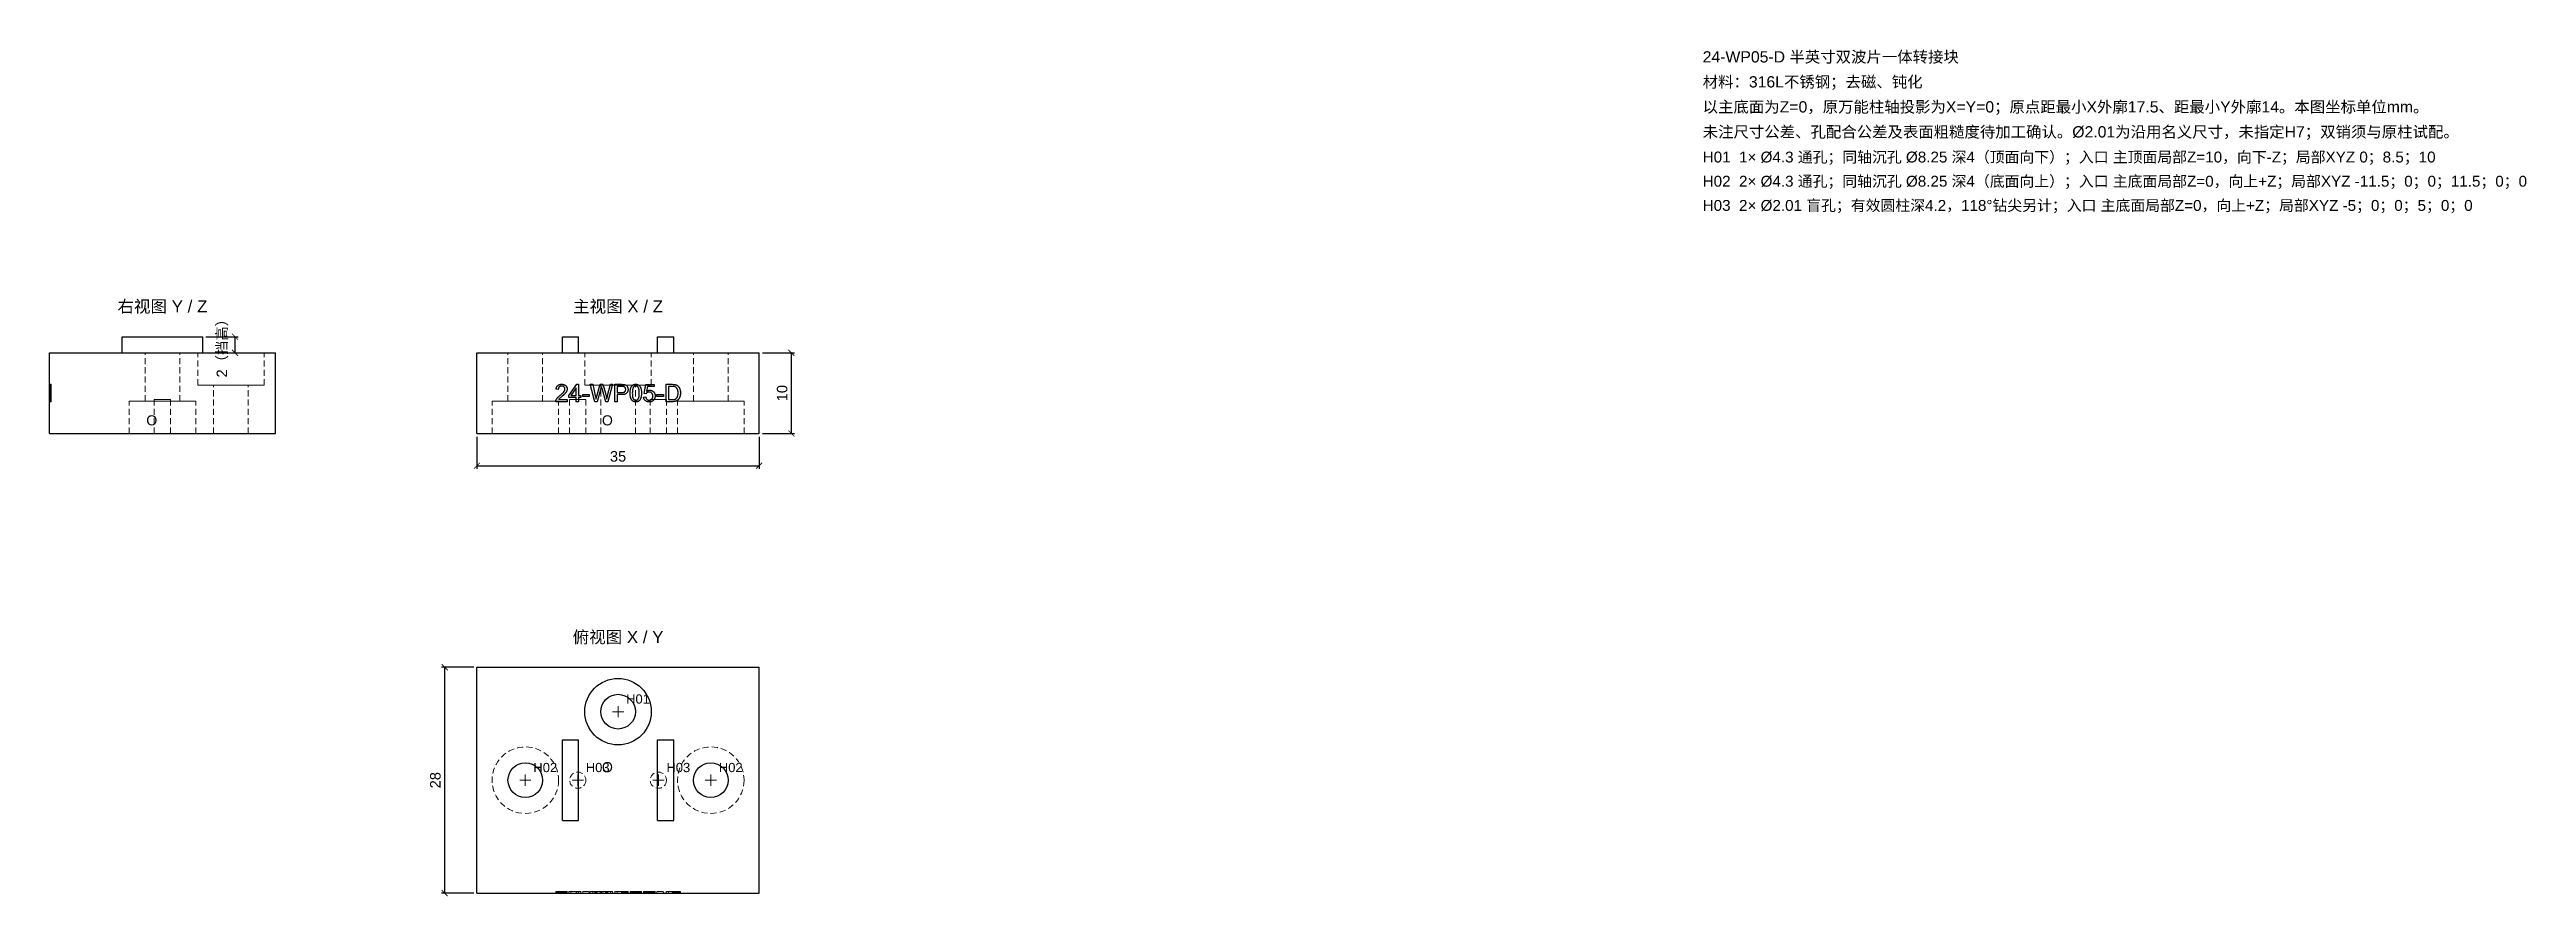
# Model space of a CAD drawing. Header units: millimetres. Extents: x 10 to 317, y 32 to 137.
import ezdxf
from ezdxf.enums import TextEntityAlignment as Align

# ---------------------------------------------------------------- set-up
doc = ezdxf.new("R2010")
doc.units = ezdxf.units.MM
doc.linetypes.add('WP_HIDDEN', pattern=[2.3, 1.5, -0.8])
for name, color, linetype, lineweight in [('ANNOTATIONS', 7, 'CONTINUOUS', 18), ('DIMENSIONS', 7, 'CONTINUOUS', 18), ('HIDDEN', 7, 'WP_HIDDEN', 13), ('VISIBLE', 7, 'CONTINUOUS', 25)]:
    doc.layers.add(name, color=color, linetype=linetype, lineweight=lineweight)
doc.styles.add('CJK', font='Arial Unicode.ttf')
doc.styles.add('OpenSansCondensed-Light', font='OpenSansCondensed-Light.ttf')
doc.dimstyles.new('EZDXF', dxfattribs={"dimtxt": 0.25, "dimasz": 0.175, "dimexe": 0.375, "dimexo": 0.125, "dimgap": 0.1, "dimtad": 1, "dimlfac": 100, "dimzin": 12, "dimdsep": 46, "dimtxsty": 'OpenSansCondensed-Light', "dimblk": 'ARCHTICK', "dimcen": 2.5, "dimazin": 3, "dimtfac": 0.5, "dimtmove": 2, "dimatfit": 3})

msp = doc.modelspace()

# ---------------------------------------------------------------- texts
at = {"layer": 'ANNOTATIONS', "style": 'CJK'}
for s, height, p in [('24-WP05-D 半英寸双波片一体转接块', 1.4, (215, 135)), ('材料：316L不锈钢；去磁、钝化', 1.4, (215, 131.9)), ('以主底面为Z=0，原万能柱轴投影为X=Y=0；原点距最小X外廓17.5、距最小Y外廓14。本图坐标单位mm。', 1.4, (215, 128.8)), ('未注尺寸公差、孔配合公差及表面粗糙度待加工确认。Ø2.01为沿用名义尺寸，未指定H7；双销须与原柱试配。', 1.4, (215, 125.7)), ('H01  1× Ø4.3 通孔；同轴沉孔 Ø8.25 深4（顶面向下）；入口 主顶面局部Z=10，向下-Z；局部XYZ 0；8.5；10', 1.35, (215, 122.6)), ('H02  2× Ø4.3 通孔；同轴沉孔 Ø8.25 深4（底面向上）；入口 主底面局部Z=0，向上+Z；局部XYZ -11.5；0；0；11.5；0；0', 1.35, (215, 119.6)), ('H03  2× Ø2.01 盲孔；有效圆柱深4.2，118°钻尖另计；入口 主底面局部Z=0，向上+Z；局部XYZ -5；0；0；5；0；0', 1.35, (215, 116.6)), ('O', 1.25, (22, 90)), ('O', 1.25, (78.5, 90)), ('H01', 1.15, (81.5, 55.5)), ('H02', 1.15, (70, 47)), ('H03', 1.15, (76.5, 47)), ('O', 1.25, (78.5, 47)), ('H03', 1.15, (86.5, 47)), ('H02', 1.15, (93, 47))]:
    msp.add_text(s, height=height, dxfattribs=at).set_placement(p)
for s, p in [('右视图 Y / Z', (24, 104)), ('主视图 X / Z', (80.5, 104)), ('俯视图 X / Y', (80.5, 63))]:
    msp.add_text(s, height=1.5, dxfattribs=at).set_placement(p, align=Align.CENTER)

# ---------------------------------------------------------------- blocks, each defined once
blk = doc.blocks.new('_ARCHTICK')
at = {"color": 0, "linetype": 'BYBLOCK', "const_width": 0.15}
blk.add_lwpolyline([(-0.5, -0.5), (0.5, 0.5)], dxfattribs=at)

# ---------------------------------------------------------------- dimensions: what is measured, and where the dimension line sits
at = {"layer": 'DIMENSIONS'}
msp.add_linear_dim(base=(33, 99), p1=(29, 99), p2=(29, 101), angle=90, text='2（挡高）', dimstyle='EZDXF', override={"dimtxt": 1.3, "dimasz": 0.75, "dimexe": 0.4, "dimexo": 0.4, "dimgap": 0.5, "dimdec": 4, "dimlfac": 1, "dimzin": 8, "dimtxsty": 'CJK', "dimclrd": 7, "dimclre": 7, "dimclrt": 7}, dxfattribs=at).render()
for base, p1, p2 in [((102, 89), (98, 89), (98, 99)), ((59, 32), (63, 32), (63, 60))]:
    msp.add_linear_dim(base=base, p1=p1, p2=p2, angle=90, dimstyle='EZDXF', override={"dimtxt": 1.3, "dimasz": 0.75, "dimexe": 0.4, "dimexo": 0.4, "dimgap": 0.5, "dimdec": 4, "dimlfac": 1, "dimzin": 8, "dimtxsty": 'CJK', "dimclrd": 7, "dimclre": 7, "dimclrt": 7}, dxfattribs=at).render()
msp.add_linear_dim(base=(63, 85), p1=(63, 89), p2=(98, 89), dimstyle='EZDXF', override={"dimtxt": 1.3, "dimasz": 0.75, "dimexe": 0.4, "dimexo": 0.4, "dimgap": 0.5, "dimdec": 4, "dimlfac": 1, "dimzin": 8, "dimtxsty": 'CJK', "dimclrd": 7, "dimclre": 7, "dimclrt": 7}, dxfattribs=at).render()

# ---------------------------------------------------------------- linework, layer by layer
at = {"layer": 'ANNOTATIONS'}
for p, q in [((79.8, 54.5), (81.2, 54.5)), ((80.5, 53.8), (80.5, 55.2)), ((69, 45.3), (69, 46.7)), ((75.5, 45.3), (75.5, 46.7)), ((85.5, 45.3), (85.5, 46.7)), ((92, 45.3), (92, 46.7)), ((68.3, 46), (69.7, 46)), ((74.8, 46), (76.2, 46)), ((84.8, 46), (86.2, 46)), ((91.3, 46), (92.7, 46))]:
    msp.add_line(p, q, dxfattribs=at)
at = {"layer": 'HIDDEN', "ltscale": 0.5}
for p, q in [((19, 99), (29, 99)), ((21.85, 93), (21.85, 99)), ((26.15, 93), (26.15, 99)), ((28.375, 95), (28.375, 99)), ((36.625, 95), (36.625, 99)), ((66.85, 93), (66.85, 99)), ((71.15, 93), (71.15, 99)), ((73.6, 99), (75.6, 99)), ((76.375, 95), (76.375, 99)), ((84.625, 95), (84.625, 99)), ((85.4, 99), (87.4, 99)), ((89.85, 93), (89.85, 99)), ((94.15, 93), (94.15, 99)), ((10, 95.1), (10, 95.09933)), ((10, 95.09938), (10, 95.1)), ((10, 95.1), (10, 95.09891)), ((10, 95.09803), (10, 95.1)), ((10, 95.1), (10.2, 95.1)), ((10, 95.09751), (10, 95.09938)), ((10, 95.09938), (10.2, 95.09938)), ((10, 95.09933), (10, 95.09731)), ((10, 95.09933), (10.2, 95.09933)), ((10, 95.09891), (10, 95.09564)), ((10, 95.09891), (10.2, 95.09891)), ((10, 95.0921), (10, 95.09803)), ((10, 95.09803), (10.2, 95.09803)), ((10, 95.09439), (10, 95.09751)), ((10, 95.09751), (10.2, 95.09751)), ((10, 95.09731), (10, 95.09396)), ((10, 95.09731), (10.2, 95.09731)), ((10, 95.09564), (10, 95.09018)), ((10, 95.09564), (10.2, 95.09564)), ((10, 95.09003), (10, 95.09439)), ((10, 95.09439), (10.2, 95.09439)), ((10, 95.09396), (10, 95.08925)), ((10, 95.09396), (10.2, 95.09396)), ((10, 95.08223), (10, 95.0921)), ((10, 95.0921), (10.2, 95.0921)), ((10, 95.09118), (10, 93.69506)), ((10, 95.09118), (10, 92.93674)), ((10, 93.70681), (10, 95.09118)), ((10, 95.09118), (10, 94.00073)), ((10, 93.63627), (10, 95.09118)), ((10, 95.09118), (10, 93.67889)), ((10, 95.09118), (10, 95.0899)), ((10, 95.09118), (10, 95.08925)), ((10, 95.09118), (10.2, 95.09118)), ((10, 95.09018), (10, 95.08255)), ((10, 95.09018), (10.2, 95.09018)), ((10, 95.08443), (10, 95.09003)), ((10, 95.09003), (10.2, 95.09003)), ((10, 95.0899), (10, 95.08604)), ((10, 95.0899), (10.2, 95.0899)), ((10, 95.08925), (10, 95.08321)), ((10, 95.08925), (10, 95.08347)), ((10, 95.08925), (10.2, 95.08925)), ((10, 95.08604), (10, 95.07961)), ((10, 95.08604), (10.2, 95.08604)), ((10, 95.07758), (10, 95.08443)), ((10, 95.08443), (10.2, 95.08443)), ((10, 95.08347), (10, 95.07913)), ((10, 95.08347), (10.2, 95.08347)), ((10, 95.08321), (10, 95.07582)), ((10, 95.08321), (10.2, 95.08321)), ((10, 95.08255), (10, 95.07273)), ((10, 95.08255), (10.2, 95.08255)), ((10, 95.0684), (10, 95.08223)), ((10, 95.08223), (10.2, 95.08223)), ((10, 95.07961), (10, 95.07061)), ((10, 95.07961), (10.2, 95.07961)), ((10, 95.07913), (10, 95.07382)), ((10, 95.07913), (10.2, 95.07913)), ((10, 95.06948), (10, 95.07758)), ((10, 95.07758), (10.2, 95.07758)), ((10, 95.07582), (10, 95.06709)), ((10, 95.07582), (10.2, 95.07582)), ((10, 95.07382), (10, 95.06755)), ((10, 95.07382), (10.2, 95.07382)), ((10, 95.07273), (10, 95.06073)), ((10, 95.07273), (10.2, 95.07273)), ((10, 95.07061), (10, 95.06325)), ((10, 95.07061), (10.2, 95.07061)), ((10, 95.06014), (10, 95.06948)), ((10, 95.06948), (10.2, 95.06948)), ((10, 95.05063), (10, 95.0684)), ((10, 95.0684), (10.2, 95.0684)), ((10, 95.06755), (10, 95.06032)), ((10, 95.06755), (10.2, 95.06755)), ((10, 95.06709), (10, 95.05701)), ((10, 95.06709), (10.2, 95.06709)), ((10, 95.06325), (10, 95.0544)), ((10, 95.06325), (10.2, 95.06325)), ((10, 95.06179), (10, 94.80902)), ((10, 93.95518), (10, 95.06179)), ((10, 95.06179), (10.2, 95.06179)), ((10, 95.06073), (10, 95.04655)), ((10, 95.06073), (10.2, 95.06073)), ((10, 95.06032), (10, 95.04859)), ((10, 95.06032), (10.2, 95.06032)), ((10, 95.04955), (10, 95.06014)), ((10, 95.06014), (10.2, 95.06014)), ((10, 95.05701), (10, 95.0456)), ((10, 95.05701), (10.2, 95.05701)), ((10, 95.0544), (10, 95.04405)), ((10, 95.0544), (10.2, 95.0544)), ((10, 95.02891), (10, 95.05063)), ((10, 95.05063), (10.2, 95.05063)), ((10, 95.03771), (10, 95.04955)), ((10, 95.04955), (10.2, 95.04955)), ((10, 95.04859), (10, 95.03469)), ((10, 95.04859), (10.2, 95.04859)), ((10, 95.04655), (10, 95.03019)), ((10, 95.04655), (10.2, 95.04655)), ((10, 95.0456), (10, 95.03283)), ((10, 95.0456), (10.2, 95.0456)), ((10, 95.04405), (10, 95.03221)), ((10, 95.04405), (10.2, 95.04405)), ((10, 95.02463), (10, 95.03771)), ((10, 95.03771), (10.2, 95.03771)), ((10, 95.03469), (10, 95.01864)), ((10, 95.03469), (10.2, 95.03469)), ((10, 95.03283), (10, 95.01873)), ((10, 95.03283), (10.2, 95.03283)), ((10, 95.03221), (10, 95.01888)), ((10, 95.03221), (10.2, 95.03221)), ((10, 95.03019), (10, 95.01178)), ((10, 95.03019), (10.2, 95.03019)), ((10, 95.00324), (10, 95.02891)), ((10, 95.02891), (10.2, 95.02891)), ((10, 95.01031), (10, 95.02463)), ((10, 95.02463), (10.2, 95.02463)), ((10, 95.01888), (10, 95.00406)), ((10, 95.01888), (10.2, 95.01888)), ((10, 95.01873), (10, 95.00328)), ((10, 95.01873), (10.2, 95.01873)), ((10, 95.01864), (10, 95.00043)), ((10, 95.01864), (10.2, 95.01864)), ((10, 95.01178), (10, 94.99143)), ((10, 95.01178), (10.2, 95.01178)), ((10, 94.99474), (10, 95.01031)), ((10, 95.01031), (10.2, 95.01031)), ((10, 95.00406), (10, 94.98775)), ((10, 95.00406), (10.2, 95.00406)), ((10, 95.00328), (10, 94.98649)), ((10, 95.00328), (10.2, 95.00328)), ((10, 94.97361), (10, 95.00324)), ((10, 95.00324), (10.2, 95.00324)), ((10, 95.00043), (10, 94.98007)), ((10, 95.00043), (10.2, 95.00043)), ((10, 94.97792), (10, 94.99474)), ((10, 94.99474), (10.2, 94.99474)), ((10, 94.99143), (10, 94.96916)), ((10, 94.99143), (10.2, 94.99143)), ((10, 94.98775), (10, 94.96994)), ((10, 94.98775), (10.2, 94.98775)), ((10, 94.98649), (10, 94.96836)), ((10, 94.98649), (10.2, 94.98649)), ((10, 94.98007), (10, 94.95754)), ((10, 94.98007), (10.2, 94.98007)), ((10, 94.95986), (10, 94.97792)), ((10, 94.97792), (10.2, 94.97792)), ((10, 94.94035), (10, 94.97361)), ((10, 94.97361), (10.2, 94.97361)), ((10, 94.96994), (10, 94.95046)), ((10, 94.96994), (10.2, 94.96994)), ((10, 94.96916), (10, 94.94496)), ((10, 94.96916), (10.2, 94.96916)), ((10, 94.96836), (10, 94.94888)), ((10, 94.96836), (10.2, 94.96836)), ((10, 94.94055), (10, 94.95986)), ((10, 94.95986), (10.2, 94.95986)), ((10, 94.95754), (10, 94.93286)), ((10, 94.95754), (10.2, 94.95754)), ((10, 94.95046), (10, 94.92911)), ((10, 94.95046), (10.2, 94.95046)), ((10, 94.94888), (10, 94.92806)), ((10, 94.94888), (10.2, 94.94888)), ((10, 94.94496), (10, 94.91883)), ((10, 94.94496), (10.2, 94.94496)), ((10, 94.92005), (10, 94.94055)), ((10, 94.94055), (10.2, 94.94055)), ((10, 94.90376), (10, 94.94035)), ((10, 94.94035), (10.2, 94.94035)), ((10, 94.93286), (10, 94.90601)), ((10, 94.93286), (10.2, 94.93286)), ((10, 94.92911), (10, 94.90591)), ((10, 94.92911), (10.2, 94.92911)), ((10, 94.92806), (10, 94.90624)), ((10, 94.92806), (10.2, 94.92806)), ((10, 94.89842), (10, 94.92005)), ((10, 94.92005), (10.2, 94.92005)), ((10, 94.91883), (10, 94.89076)), ((10, 94.91883), (10.2, 94.91883)), ((10, 94.90624), (10, 94.88378)), ((10, 94.90624), (10.2, 94.90624)), ((10, 94.90601), (10, 94.86876)), ((10, 94.90601), (10.2, 94.90601)), ((10, 94.90591), (10, 94.88085)), ((10, 94.90591), (10.2, 94.90591)), ((10, 94.86384), (10, 94.90376)), ((10, 94.90376), (10.2, 94.90376)), ((10, 94.87566), (10, 94.89842)), ((10, 94.89842), (10.2, 94.89842)), ((10, 94.89076), (10, 94.86078)), ((10, 94.89076), (10.2, 94.89076)), ((10, 94.88378), (10, 94.86068)), ((10, 94.88378), (10.2, 94.88378)), ((10, 94.88103), (10, 94.87924)), ((10, 94.87934), (10, 94.88103)), ((10, 94.88103), (10.2, 94.88103)), ((10, 94.88103), (10, 94.88043)), ((10, 94.88035), (10, 94.88103)), ((10, 94.88085), (10, 94.85392)), ((10, 94.88085), (10.2, 94.88085)), ((10, 94.88043), (10, 94.87862)), ((10, 94.88043), (10.2, 94.88043)), ((10, 94.88035), (10.2, 94.88035)), ((10, 94.8783), (10, 94.88035)), ((10, 94.87428), (10, 94.87934)), ((10, 94.87934), (10.2, 94.87934)), ((10, 94.87924), (10, 94.87386)), ((10, 94.87924), (10.2, 94.87924)), ((10, 94.87862), (10, 94.8756)), ((10, 94.87862), (10.2, 94.87862)), ((10, 94.8783), (10.2, 94.8783)), ((10, 94.87488), (10, 94.8783)), ((10, 94.85177), (10, 94.87566)), ((10, 94.87566), (10.2, 94.87566)), ((10, 94.8756), (10, 94.87138)), ((10, 94.8756), (10.2, 94.8756)), ((10, 94.87488), (10.2, 94.87488)), ((10, 94.8701), (10, 94.87488)), ((10, 94.86584), (10, 94.87428)), ((10, 94.87428), (10.2, 94.87428)), ((10, 94.87386), (10, 94.86491)), ((10, 94.87386), (10.2, 94.87386)), ((10, 94.87138), (10, 94.86596)), ((10, 94.87138), (10.2, 94.87138)), ((10, 94.8701), (10.2, 94.8701)), ((10, 94.86395), (10, 94.8701)), ((10, 94.86876), (10, 94.829)), ((10, 94.86876), (10.2, 94.86876)), ((10, 94.86596), (10, 94.85933)), ((10, 94.86596), (10.2, 94.86596)), ((10, 94.85402), (10, 94.86584)), ((10, 94.86584), (10.2, 94.86584)), ((10, 94.86491), (10, 94.85237)), ((10, 94.86491), (10.2, 94.86491)), ((10, 94.86395), (10.2, 94.86395)), ((10, 94.85644), (10, 94.86395)), ((10, 94.82059), (10, 94.86384)), ((10, 94.86384), (10.2, 94.86384)), ((10, 94.86078), (10, 94.82886)), ((10, 94.86078), (10.2, 94.86078)), ((10, 94.86068), (10, 94.83694)), ((10, 94.86068), (10.2, 94.86068)), ((10, 94.85933), (10, 94.85149)), ((10, 94.85933), (10.2, 94.85933)), ((10, 94.85644), (10.2, 94.85644)), ((10, 94.84756), (10, 94.85644)), ((10, 94.83883), (10, 94.85402)), ((10, 94.85402), (10.2, 94.85402)), ((10, 94.85392), (10, 94.82514)), ((10, 94.85392), (10.2, 94.85392)), ((10, 94.85237), (10, 94.83625)), ((10, 94.85237), (10.2, 94.85237)), ((10, 94.82675), (10, 94.85177)), ((10, 94.85177), (10.2, 94.85177)), ((10, 94.85149), (10, 94.84245)), ((10, 94.85149), (10.2, 94.85149)), ((10, 94.84756), (10.2, 94.84756)), ((10, 94.83731), (10, 94.84756)), ((10, 94.84245), (10, 94.8322)), ((10, 94.84245), (10.2, 94.84245)), ((10, 94.82027), (10, 94.83883)), ((10, 94.83883), (10.2, 94.83883)), ((10, 94.83731), (10.2, 94.83731)), ((10, 94.82569), (10, 94.83731)), ((10, 94.83694), (10, 94.81255)), ((10, 94.83694), (10.2, 94.83694)), ((10, 94.83694), (10, 94.06687)), ((10, 94.83575), (10, 94.83694)), ((10, 94.83694), (10, 93.19098)), ((10, 94.83625), (10, 94.83694)), ((10, 94.83625), (10, 94.81655)), ((10, 94.83625), (10.2, 94.83625)), ((10, 94.83419), (10, 94.83625)), ((10, 94.83575), (10.2, 94.83575)), ((10, 94.83216), (10, 94.83575)), ((10, 94.83419), (10.2, 94.83419)), ((10, 94.83074), (10, 94.83419)), ((10, 94.8322), (10, 94.82075)), ((10, 94.8322), (10.2, 94.8322)), ((10, 94.83216), (10.2, 94.83216)), ((10, 94.82619), (10, 94.83216)), ((10, 94.83106), (10, 94.69365)), ((10, 94.74436), (10, 94.83106)), ((10, 94.83106), (10.2, 94.83106)), ((10, 94.83074), (10.2, 94.83074)), ((10, 94.82592), (10, 94.83074)), ((10, 94.829), (10, 94.78673)), ((10, 94.829), (10.2, 94.829)), ((10, 94.82886), (10, 94.79508)), ((10, 94.82886), (10.2, 94.82886)), ((10, 94.8006), (10, 94.82675)), ((10, 94.82675), (10.2, 94.82675)), ((10, 94.82619), (10.2, 94.82619)), ((10, 94.82231), (10, 94.82619)), ((10, 94.82592), (10.2, 94.82592)), ((10, 94.81972), (10, 94.82592)), ((10, 94.82569), (10.2, 94.82569)), ((10, 94.81272), (10, 94.82569)), ((10, 94.82514), (10, 94.79449)), ((10, 94.82514), (10.2, 94.82514)), ((10, 94.82231), (10.2, 94.82231)), ((10, 94.81784), (10, 94.82231)), ((10, 94.82075), (10, 94.80809)), ((10, 94.82075), (10.2, 94.82075)), ((10, 94.77401), (10, 94.82059)), ((10, 94.82059), (10.2, 94.82059)), ((10, 94.79833), (10, 94.82027)), ((10, 94.82027), (10.2, 94.82027)), ((10, 94.81972), (10.2, 94.81972)), ((10, 94.81214), (10, 94.81972)), ((10, 94.81784), (10.2, 94.81784)), ((10, 94.8091), (10, 94.81784)), ((10, 94.81655), (10, 94.79327)), ((10, 94.81655), (10.2, 94.81655)), ((10, 94.81272), (10.2, 94.81272)), ((10, 94.79837), (10, 94.81272)), ((10, 94.81255), (10, 94.78753)), ((10, 94.81255), (10.2, 94.81255)), ((10, 94.81214), (10.2, 94.81214)), ((10, 94.80319), (10, 94.81214)), ((10, 94.8091), (10.2, 94.8091)), ((10, 94.79832), (10, 94.8091)), ((10, 94.80902), (10, 94.22999)), ((10, 94.80902), (10.2, 94.80902)), ((10, 94.80809), (10, 94.79423)), ((10, 94.80809), (10.2, 94.80809)), ((10, 94.80319), (10.2, 94.80319)), ((10, 94.79285), (10, 94.80319)), ((10, 94.77332), (10, 94.8006)), ((10, 94.8006), (10.2, 94.8006)), ((10, 94.79837), (10.2, 94.79837)), ((10, 94.78266), (10, 94.79837)), ((10, 94.77301), (10, 94.79833)), ((10, 94.79833), (10.2, 94.79833)), ((10, 94.79832), (10.2, 94.79832)), ((10, 94.78549), (10, 94.79832)), ((10, 94.79508), (10, 94.75951)), ((10, 94.79508), (10.2, 94.79508)), ((10, 94.79449), (10, 94.76199)), ((10, 94.79449), (10.2, 94.79449)), ((10, 94.79423), (10, 94.77916)), ((10, 94.79423), (10.2, 94.79423)), ((10, 94.79327), (10, 94.7664)), ((10, 94.79327), (10.2, 94.79327)), ((10, 94.79285), (10.2, 94.79285)), ((10, 94.77555), (10, 94.79285)), ((10, 94.78753), (10, 94.76185)), ((10, 94.78753), (10.2, 94.78753)), ((10, 94.78673), (10, 94.74197)), ((10, 94.78673), (10.2, 94.78673)), ((10, 94.78549), (10.2, 94.78549)), ((10, 94.77062), (10, 94.78549)), ((10, 94.78266), (10.2, 94.78266)), ((10, 94.76558), (10, 94.78266)), ((10, 94.77916), (10, 94.76289)), ((10, 94.77916), (10.2, 94.77916)), ((10, 94.77555), (10.2, 94.77555)), ((10, 94.7545), (10, 94.77555)), ((10, 94.7241), (10, 94.77401)), ((10, 94.77401), (10.2, 94.77401)), ((10, 94.74491), (10, 94.77332)), ((10, 94.77332), (10.2, 94.77332)), ((10, 94.74524), (10, 94.77301)), ((10, 94.77301), (10.2, 94.77301)), ((10, 94.77062), (10.2, 94.77062)), ((10, 94.75371), (10, 94.77062)), ((10, 94.7664), (10, 94.73636)), ((10, 94.7664), (10.2, 94.7664)), ((10, 94.76558), (10.2, 94.76558)), ((10, 94.74713), (10, 94.76558)), ((10, 94.76289), (10, 94.72672)), ((10, 94.76289), (10.2, 94.76289)), ((10, 94.76199), (10, 94.72814)), ((10, 94.76199), (10.2, 94.76199)), ((10, 94.76185), (10, 94.73554)), ((10, 94.76185), (10.2, 94.76185)), ((10, 94.75951), (10, 94.72215)), ((10, 94.75951), (10.2, 94.75951)), ((10, 94.7545), (10.2, 94.7545)), ((10, 94.72972), (10, 94.7545)), ((10, 94.75371), (10.2, 94.75371)), ((10, 94.73476), (10, 94.75371)), ((10, 94.74713), (10.2, 94.74713)), ((10, 94.72732), (10, 94.74713)), ((10, 94.71593), (10, 94.74524)), ((10, 94.74524), (10.2, 94.74524)), ((10, 94.71536), (10, 94.74491)), ((10, 94.74491), (10.2, 94.74491)), ((10, 94.57829), (10, 94.74436)), ((10, 94.74436), (10.2, 94.74436)), ((10, 94.74197), (10, 94.6947)), ((10, 94.74197), (10.2, 94.74197)), ((10, 94.73636), (10, 94.70357)), ((10, 94.73636), (10.2, 94.73636)), ((10, 94.73554), (10, 94.70858)), ((10, 94.73554), (10.2, 94.73554)), ((10, 94.73476), (10.2, 94.73476)), ((10, 94.71376), (10, 94.73476)), ((10, 94.72972), (10.2, 94.72972)), ((10, 94.70119), (10, 94.72972)), ((10, 94.72814), (10, 94.69347)), ((10, 94.72814), (10.2, 94.72814)), ((10, 94.72732), (10.2, 94.72732)), ((10, 94.70615), (10, 94.72732)), ((10, 94.72672), (10, 94.7008)), ((10, 94.72672), (10.2, 94.72672)), ((10, 94.67086), (10, 94.7241)), ((10, 94.7241), (10.2, 94.7241)), ((10, 94.72215), (10, 94.683)), ((10, 94.72215), (10.2, 94.72215)), ((10, 94.68508), (10, 94.71593)), ((10, 94.71593), (10.2, 94.71593)), ((10, 94.68469), (10, 94.71536)), ((10, 94.71536), (10.2, 94.71536)), ((10, 94.71376), (10.2, 94.71376)), ((10, 94.69071), (10, 94.71376)), ((10, 94.70858), (10, 94.68098)), ((10, 94.70858), (10.2, 94.70858)), ((10, 94.70615), (10.2, 94.70615)), ((10, 94.68289), (10, 94.70615)), ((10, 94.70357), (10, 94.66803)), ((10, 94.70357), (10.2, 94.70357)), ((10, 94.70119), (10.2, 94.70119)), ((10, 94.66891), (10, 94.70119)), ((10, 94.7008), (10, 94.67228)), ((10, 94.7008), (10.2, 94.7008)), ((10, 94.6947), (10, 94.64493)), ((10, 94.6947), (10.2, 94.6947)), ((10, 94.69365), (10, 94.57829)), ((10, 94.69365), (10.2, 94.69365)), ((10, 94.69347), (10, 94.65797)), ((10, 94.69347), (10.2, 94.69347)), ((10, 94.69071), (10.2, 94.69071)), ((10, 94.66604), (10, 94.69071)), ((10, 94.65269), (10, 94.68508)), ((10, 94.68508), (10.2, 94.68508)), ((10, 94.65288), (10, 94.68469)), ((10, 94.68469), (10.2, 94.68469)), ((10, 94.683), (10, 94.64206)), ((10, 94.683), (10.2, 94.683)), ((10, 94.68289), (10.2, 94.68289)), ((10, 94.65684), (10, 94.68289)), ((10, 94.68098), (10, 94.65273)), ((10, 94.68098), (10.2, 94.68098)), ((10, 94.67228), (10, 94.64114)), ((10, 94.67228), (10.2, 94.67228)), ((10, 94.6143), (10, 94.67086)), ((10, 94.67086), (10.2, 94.67086)), ((10, 94.66891), (10.2, 94.66891)), ((10, 94.63289), (10, 94.66891)), ((10, 94.66803), (10, 94.62973)), ((10, 94.66803), (10.2, 94.66803)), ((10, 94.66647), (10, 93.69506)), ((10, 94.66647), (10.2, 94.66647)), ((10, 94.66604), (10.2, 94.66604)), ((10, 94.64015), (10, 94.66604)), ((10, 94.65797), (10, 94.62164)), ((10, 94.65797), (10.2, 94.65797)), ((10, 94.65684), (10.2, 94.65684)), ((10, 94.62801), (10, 94.65684)), ((10, 94.61994), (10, 94.65288)), ((10, 94.65288), (10.2, 94.65288)), ((10, 94.65273), (10, 94.62385)), ((10, 94.65273), (10.2, 94.65273)), ((10, 94.61876), (10, 94.65269)), ((10, 94.65269), (10.2, 94.65269)), ((10, 94.64493), (10, 94.59265)), ((10, 94.64493), (10.2, 94.64493)), ((10, 94.64206), (10, 94.59932)), ((10, 94.64206), (10.2, 94.64206)), ((10, 94.64114), (10, 94.60741)), ((10, 94.64114), (10.2, 94.64114)), ((10, 94.64015), (10.2, 94.64015)), ((10, 94.61304), (10, 94.64015)), ((10, 94.63289), (10.2, 94.63289)), ((10, 94.59314), (10, 94.63289)), ((10, 94.62973), (10, 94.58867)), ((10, 94.62973), (10.2, 94.62973)), ((10, 94.62801), (10.2, 94.62801)), ((10, 94.59638), (10, 94.62801)), ((10, 94.62385), (10, 94.59432)), ((10, 94.62385), (10.2, 94.62385)), ((10, 94.62164), (10, 94.58449)), ((10, 94.62164), (10.2, 94.62164)), ((10, 94.58588), (10, 94.61994)), ((10, 94.61994), (10.2, 94.61994)), ((10, 94.5833), (10, 94.61876)), ((10, 94.61876), (10.2, 94.61876)), ((10, 94.55373), (10, 94.6143)), ((10, 94.6143), (10.2, 94.6143)), ((10, 94.61304), (10.2, 94.61304)), ((10, 94.58472), (10, 94.61304)), ((10, 94.60741), (10, 94.57106)), ((10, 94.60741), (10.2, 94.60741)), ((10, 94.59932), (10, 94.5548)), ((10, 94.59932), (10.2, 94.59932)), ((10, 94.59638), (10.2, 94.59638)), ((10, 94.56197), (10, 94.59638)), ((10, 94.59432), (10, 94.56414)), ((10, 94.59432), (10.2, 94.59432)), ((10, 94.59314), (10.2, 94.59314)), ((10, 94.54963), (10, 94.59314)), ((10, 94.59265), (10, 94.53788)), ((10, 94.59265), (10.2, 94.59265)), ((10, 94.58867), (10, 94.54486)), ((10, 94.58867), (10.2, 94.58867)), ((10, 94.55068), (10, 94.58588)), ((10, 94.58588), (10.2, 94.58588)), ((10, 94.58472), (10.2, 94.58472)), ((10, 94.55518), (10, 94.58472)), ((10, 94.58449), (10, 94.54651)), ((10, 94.58449), (10.2, 94.58449)), ((10, 94.54629), (10, 94.5833)), ((10, 94.5833), (10.2, 94.5833)), ((10, 94.57829), (10, 92.93674)), ((10, 94.57829), (10.2, 94.57829)), ((10, 94.57106), (10, 94.53211)), ((10, 94.57106), (10.2, 94.57106)), ((10, 94.56414), (10, 94.53333)), ((10, 94.56414), (10.2, 94.56414)), ((10, 94.56197), (10.2, 94.56197)), ((10, 94.52476), (10, 94.56197)), ((10, 94.55518), (10.2, 94.55518)), ((10, 94.52442), (10, 94.55518)), ((10, 94.5548), (10, 94.50848)), ((10, 94.5548), (10.2, 94.5548)), ((10, 94.48851), (10, 94.55373)), ((10, 94.55373), (10.2, 94.55373)), ((10, 94.51435), (10, 94.55068)), ((10, 94.55068), (10.2, 94.55068)), ((10, 94.54963), (10.2, 94.54963)), ((10, 94.52633), (10, 94.54963)), ((10, 94.54651), (10, 94.5077)), ((10, 94.54651), (10.2, 94.54651)), ((10, 94.50775), (10, 94.54629)), ((10, 94.54629), (10.2, 94.54629)), ((10, 94.54486), (10, 94.49829)), ((10, 94.54486), (10.2, 94.54486)), ((10, 94.53788), (10, 94.48085)), ((10, 94.53788), (10.2, 94.53788)), ((10, 94.53333), (10, 94.50187)), ((10, 94.53333), (10.2, 94.53333)), ((10, 94.53211), (10, 94.49056)), ((10, 94.53211), (10.2, 94.53211)), ((10, 94.52633), (10.2, 94.52633)), ((10, 94.50181), (10, 94.52633)), ((10, 94.52476), (10.2, 94.52476)), ((10, 94.48477), (10, 94.52476)), ((10, 94.52442), (10.2, 94.52442)), ((10, 94.49244), (10, 94.52442)), ((10, 94.47689), (10, 94.51435)), ((10, 94.51435), (10.2, 94.51435)), ((10, 94.50848), (10, 94.45922)), ((10, 94.50848), (10.2, 94.50848)), ((10, 94.46999), (10, 94.50775)), ((10, 94.50775), (10.2, 94.50775)), ((10, 94.5077), (10, 94.46807)), ((10, 94.5077), (10.2, 94.5077)), ((10, 94.50187), (10, 94.46961)), ((10, 94.50187), (10.2, 94.50187)), ((10, 94.50181), (10.2, 94.50181)), ((10, 94.47607), (10, 94.50181)), ((10, 94.49829), (10, 94.44896)), ((10, 94.49829), (10.2, 94.49829)), ((10, 94.49244), (10.2, 94.49244)), ((10, 94.45925), (10, 94.49244)), ((10, 94.49056), (10, 94.44639)), ((10, 94.49056), (10.2, 94.49056)), ((10, 94.41862), (10, 94.48851)), ((10, 94.48851), (10.2, 94.48851)), ((10, 94.48477), (10.2, 94.48477)), ((10, 94.44198), (10, 94.48477)), ((10, 94.48085), (10, 94.42182)), ((10, 94.48085), (10.2, 94.48085)), ((10, 94.44896), (10, 94.47689)), ((10, 94.47689), (10.2, 94.47689)), ((10, 94.47607), (10.2, 94.47607)), ((10, 94.4491), (10, 94.47607)), ((10, 94.43165), (10, 94.46999)), ((10, 94.46999), (10.2, 94.46999)), ((10, 94.46961), (10, 94.43748)), ((10, 94.46961), (10.2, 94.46961)), ((10, 94.46807), (10, 94.43405)), ((10, 94.46807), (10.2, 94.46807)), ((10, 94.45925), (10.2, 94.45925)), ((10, 94.4139), (10, 94.45925)), ((10, 94.45922), (10, 94.40584)), ((10, 94.45922), (10.2, 94.45922)), ((10, 94.4491), (10.2, 94.4491)), ((10, 94.42091), (10, 94.4491)), ((10, 94.44896), (10.2, 94.44896)), ((10, 94.44639), (10, 94.39962)), ((10, 94.44639), (10.2, 94.44639)), ((10, 94.44198), (10.2, 94.44198)), ((10, 94.39641), (10, 94.44198)), ((10, 94.43748), (10, 94.4055)), ((10, 94.43748), (10.2, 94.43748)), ((10, 94.43405), (10, 94.40069)), ((10, 94.43405), (10.2, 94.43405)), ((10, 94.39274), (10, 94.43165)), ((10, 94.43165), (10.2, 94.43165)), ((10, 94.42182), (10, 94.3608)), ((10, 94.42182), (10.2, 94.42182)), ((10, 94.42091), (10.2, 94.42091)), ((10, 94.3915), (10, 94.42091)), ((10, 94.34407), (10, 94.41862)), ((10, 94.41862), (10.2, 94.41862)), ((10, 94.4139), (10.2, 94.4139)), ((10, 94.37117), (10, 94.4139)), ((10, 94.40584), (10, 94.34835)), ((10, 94.40584), (10.2, 94.40584)), ((10, 94.4055), (10, 94.37365)), ((10, 94.4055), (10.2, 94.4055)), ((10, 94.40069), (10, 94.36798)), ((10, 94.40069), (10.2, 94.40069)), ((10, 94.39962), (10, 94.35025)), ((10, 94.39962), (10.2, 94.39962)), ((10, 94.39641), (10.2, 94.39641)), ((10, 94.34804), (10, 94.39641)), ((10, 94.35326), (10, 94.39274)), ((10, 94.39274), (10.2, 94.39274)), ((10, 94.3915), (10.2, 94.3915)), ((10, 94.32901), (10, 94.3915)), ((10, 94.37365), (10, 94.34194)), ((10, 94.37365), (10.2, 94.37365)), ((10, 94.37117), (10.2, 94.37117)), ((10, 94.33105), (10, 94.37117)), ((10, 94.36798), (10, 94.33594)), ((10, 94.36798), (10.2, 94.36798)), ((10, 94.3652), (10, 94.36443)), ((10, 94.36308), (10, 94.3652)), ((10, 94.3652), (10.2, 94.3652)), ((10, 94.36443), (10, 94.36214)), ((10, 94.36443), (10.2, 94.36443)), ((10, 94.35675), (10, 94.36308)), ((10, 94.36308), (10.2, 94.36308)), ((10, 94.36214), (10, 94.35833)), ((10, 94.36214), (10.2, 94.36214)), ((10, 94.3608), (10, 94.29778)), ((10, 94.3608), (10.2, 94.3608)), ((10, 94.35833), (10, 94.35298)), ((10, 94.35833), (10.2, 94.35833)), ((10, 94.34618), (10, 94.35675)), ((10, 94.35675), (10.2, 94.35675)), ((10, 94.3132), (10, 94.35326)), ((10, 94.35326), (10.2, 94.35326)), ((10, 94.35298), (10, 94.34611)), ((10, 94.35298), (10.2, 94.35298)), ((10, 94.35025), (10, 94.29827)), ((10, 94.35025), (10.2, 94.35025)), ((10, 94.34835), (10, 94.28676)), ((10, 94.34835), (10.2, 94.34835)), ((10, 94.34804), (10.2, 94.34804)), ((10, 94.29689), (10, 94.34804)), ((10, 94.3314), (10, 94.34618)), ((10, 94.34618), (10.2, 94.34618)), ((10, 94.34611), (10, 94.33771)), ((10, 94.34611), (10.2, 94.34611)), ((10, 94.26486), (10, 94.34407)), ((10, 94.34407), (10.2, 94.34407)), ((10, 94.34194), (10, 94.31036)), ((10, 94.34194), (10.2, 94.34194)), ((10, 94.33771), (10, 94.32779)), ((10, 94.33771), (10.2, 94.33771)), ((10, 94.33594), (10, 94.30456)), ((10, 94.33594), (10.2, 94.33594)), ((10, 94.31238), (10, 94.3314)), ((10, 94.3314), (10.2, 94.3314)), ((10, 94.33105), (10.2, 94.33105)), ((10, 94.29355), (10, 94.33105)), ((10, 94.32901), (10.2, 94.32901)), ((10, 94.26162), (10, 94.32901)), ((10, 94.32779), (10, 94.31633)), ((10, 94.32779), (10.2, 94.32779)), ((10, 94.31633), (10, 94.30335)), ((10, 94.31633), (10.2, 94.31633)), ((10, 94.27257), (10, 94.3132)), ((10, 94.3132), (10.2, 94.3132)), ((10, 94.28914), (10, 94.31238)), ((10, 94.31238), (10.2, 94.31238)), ((10, 94.31036), (10, 94.27893)), ((10, 94.31036), (10.2, 94.31036)), ((10, 94.30456), (10, 94.27384)), ((10, 94.30456), (10.2, 94.30456)), ((10, 94.30335), (10, 94.28885)), ((10, 94.30335), (10.2, 94.30335)), ((10, 94.29827), (10, 94.24368)), ((10, 94.29827), (10.2, 94.29827)), ((10, 94.29778), (10, 94.23276)), ((10, 94.29778), (10.2, 94.29778)), ((10, 94.29689), (10.2, 94.29689)), ((10, 94.24294), (10, 94.29689)), ((10, 94.29355), (10.2, 94.29355)), ((10, 94.25867), (10, 94.29355)), ((10, 94.26168), (10, 94.28914)), ((10, 94.28914), (10.2, 94.28914)), ((10, 94.28885), (10, 94.27281)), ((10, 94.28885), (10.2, 94.28885)), ((10, 94.28676), (10, 94.22105)), ((10, 94.28676), (10.2, 94.28676)), ((10, 94.27893), (10, 94.24763)), ((10, 94.27893), (10.2, 94.27893)), ((10, 94.27384), (10, 94.24378)), ((10, 94.27384), (10.2, 94.27384)), ((10, 94.27281), (10, 94.25525)), ((10, 94.27281), (10.2, 94.27281)), ((10, 94.23136), (10, 94.27257)), ((10, 94.27257), (10.2, 94.27257)), ((10, 94.18099), (10, 94.26486)), ((10, 94.26486), (10.2, 94.26486)), ((10, 94.22999), (10, 94.26168)), ((10, 94.26168), (10.2, 94.26168)), ((10, 94.26162), (10.2, 94.26162)), ((10, 94.18935), (10, 94.26162)), ((10, 94.25867), (10.2, 94.25867)), ((10, 94.22641), (10, 94.25867)), ((10, 94.25525), (10, 94.23616)), ((10, 94.25525), (10.2, 94.25525)), ((10, 94.24763), (10, 94.21619)), ((10, 94.24763), (10.2, 94.24763)), ((10, 94.24378), (10, 94.21438)), ((10, 94.24378), (10.2, 94.24378)), ((10, 94.24368), (10, 94.18648)), ((10, 94.24368), (10.2, 94.24368)), ((10, 94.24294), (10.2, 94.24294)), ((10, 94.12668), (10, 94.24294)), ((10, 94.23616), (10, 94.21555)), ((10, 94.23616), (10.2, 94.23616)), ((10, 94.23276), (10, 94.16574)), ((10, 94.23276), (10.2, 94.23276)), ((10, 94.18958), (10, 94.23136)), ((10, 94.23136), (10.2, 94.23136)), ((10, 94.22999), (10.2, 94.22999)), ((10, 94.22641), (10.2, 94.22641)), ((10, 94.19677), (10, 94.22641)), ((10, 94.22105), (10, 94.15123)), ((10, 94.22105), (10.2, 94.22105)), ((10, 94.21619), (10, 94.18434)), ((10, 94.21619), (10.2, 94.21619)), ((10, 94.21555), (10, 94.19341)), ((10, 94.21555), (10.2, 94.21555)), ((10, 94.21438), (10, 94.18564)), ((10, 94.21438), (10.2, 94.21438)), ((10, 94.19677), (10.2, 94.19677)), ((10, 94.16974), (10, 94.19677)), ((10, 94.19341), (10, 94.16974)), ((10, 94.19341), (10.2, 94.19341)), ((10, 94.14564), (10, 94.18958)), ((10, 94.18958), (10.2, 94.18958)), ((10, 94.18935), (10.2, 94.18935)), ((10, 94.11218), (10, 94.18935)), ((10, 94.18648), (10, 94.12668)), ((10, 94.18648), (10.2, 94.18648)), ((10, 94.18564), (10, 94.15756)), ((10, 94.18564), (10.2, 94.18564)), ((10, 94.18434), (10, 94.15208)), ((10, 94.18434), (10.2, 94.18434)), ((10, 94.09246), (10, 94.18099)), ((10, 94.18099), (10.2, 94.18099)), ((10, 94.16974), (10, 94.14487)), ((10, 94.16974), (10.2, 94.16974)), ((10, 94.15728), (10, 94.16974)), ((10, 94.16574), (10, 94.09673)), ((10, 94.16574), (10.2, 94.16574)), ((10, 94.15756), (10, 94.13014)), ((10, 94.15756), (10.2, 94.15756)), ((10, 94.15728), (10.2, 94.15728)), ((10, 94.14563), (10, 94.15728)), ((10, 94.15208), (10, 94.11941)), ((10, 94.15208), (10.2, 94.15208)), ((10, 94.15123), (10, 94.0773)), ((10, 94.15123), (10.2, 94.15123)), ((10, 94.09796), (10, 94.14564)), ((10, 94.14564), (10.2, 94.14564)), ((10, 94.14563), (10.2, 94.14563)), ((10, 94.13478), (10, 94.14563)), ((10, 94.14487), (10, 94.11913)), ((10, 94.14487), (10.2, 94.14487)), ((10, 94.13478), (10.2, 94.13478)), ((10, 94.12473), (10, 94.13478)), ((10, 94.13153), (10, 94.13062)), ((10, 94.12949), (10, 94.13153)), ((10, 94.13153), (10.2, 94.13153)), ((10, 94.13062), (10, 94.1279)), ((10, 94.13062), (10.2, 94.13062)), ((10, 94.13014), (10, 94.10338)), ((10, 94.13014), (10.2, 94.13014)), ((10, 94.12336), (10, 94.12949)), ((10, 94.12949), (10.2, 94.12949)), ((10, 94.1279), (10, 94.12337)), ((10, 94.1279), (10.2, 94.1279)), ((10, 94.12668), (10, 93.99927)), ((10, 94.12668), (10.2, 94.12668)), ((10, 94.12473), (10.2, 94.12473)), ((10, 94.11549), (10, 94.12473)), ((10, 94.12337), (10, 94.11702)), ((10, 94.12337), (10.2, 94.12337)), ((10, 94.11314), (10, 94.12336)), ((10, 94.12336), (10.2, 94.12336)), ((10, 94.11941), (10, 94.08632)), ((10, 94.11941), (10.2, 94.11941)), ((10, 94.11913), (10, 94.09252)), ((10, 94.11913), (10.2, 94.11913)), ((10, 94.11702), (10, 94.10885)), ((10, 94.11702), (10.2, 94.11702)), ((10, 94.11549), (10.2, 94.11549)), ((10, 94.10705), (10, 94.11549)), ((10, 94.09883), (10, 94.11314)), ((10, 94.11314), (10.2, 94.11314)), ((10, 94.11218), (10.2, 94.11218)), ((10, 94.03013), (10, 94.11218)), ((10, 94.10885), (10, 94.09888)), ((10, 94.10885), (10.2, 94.10885)), ((10, 94.10705), (10.2, 94.10705)), ((10, 94.09259), (10, 94.10705)), ((10, 94.10338), (10, 94.07728)), ((10, 94.10338), (10.2, 94.10338)), ((10, 94.09888), (10, 94.08709)), ((10, 94.09888), (10.2, 94.09888)), ((10, 94.08044), (10, 94.09883)), ((10, 94.09883), (10.2, 94.09883)), ((10, 94.04653), (10, 94.09796)), ((10, 94.09796), (10.2, 94.09796)), ((10, 94.09673), (10, 94.02572)), ((10, 94.09673), (10.2, 94.09673)), ((10, 94.09259), (10.2, 94.09259)), ((10, 94.08133), (10, 94.09259)), ((10, 94.09252), (10, 94.06503)), ((10, 94.09252), (10.2, 94.09252)), ((10, 93.99927), (10, 94.09246)), ((10, 94.09246), (10.2, 94.09246)), ((10, 94.08709), (10, 94.07348)), ((10, 94.08709), (10.2, 94.08709)), ((10, 94.08632), (10, 94.05281)), ((10, 94.08632), (10.2, 94.08632)), ((10, 94.08133), (10.2, 94.08133)), ((10, 94.0733), (10, 94.08133)), ((10, 94.05796), (10, 94.08044)), ((10, 94.08044), (10.2, 94.08044)), ((10, 94.0773), (10, 93.99927)), ((10, 94.0773), (10.2, 94.0773)), ((10, 94.07728), (10, 94.05184)), ((10, 94.07728), (10.2, 94.07728)), ((10, 94.07348), (10, 94.05843)), ((10, 94.07348), (10.2, 94.07348)), ((10, 94.0733), (10.2, 94.0733)), ((10, 94.06847), (10, 94.0733)), ((10, 94.06847), (10.2, 94.06847)), ((10, 94.06687), (10, 94.06847)), ((10, 94.06687), (10.2, 94.06687)), ((10, 94.06503), (10, 94.03667)), ((10, 94.06503), (10.2, 94.06503)), ((10, 94.05843), (10, 94.0423)), ((10, 94.05843), (10.2, 94.05843)), ((10, 94.03139), (10, 94.05796)), ((10, 94.05796), (10.2, 94.05796)), ((10, 94.05281), (10, 94.0189)), ((10, 94.05281), (10.2, 94.05281)), ((10, 94.05184), (10, 94.02706)), ((10, 94.05184), (10.2, 94.05184)), ((10, 93.99137), (10, 94.04653)), ((10, 94.04653), (10.2, 94.04653)), ((10, 94.0423), (10, 94.02509)), ((10, 94.0423), (10.2, 94.0423)), ((10, 94.03667), (10, 94.00744)), ((10, 94.03667), (10.2, 94.03667)), ((10, 94.00073), (10, 94.03139)), ((10, 94.03139), (10.2, 94.03139)), ((10, 94.03013), (10.2, 94.03013)), ((10, 93.97027), (10, 94.03013)), ((10, 94.02706), (10, 94.00294)), ((10, 94.02706), (10.2, 94.02706)), ((10, 94.02572), (10, 93.96523)), ((10, 94.02572), (10.2, 94.02572)), ((10, 94.02509), (10, 94.0068)), ((10, 94.02509), (10.2, 94.02509)), ((10, 94.0189), (10, 93.98457)), ((10, 94.0189), (10.2, 94.0189)), ((10, 94.00744), (10, 93.97734)), ((10, 94.00744), (10.2, 94.00744)), ((10, 94.0068), (10, 93.98743)), ((10, 94.0068), (10.2, 94.0068)), ((10, 94.00294), (10, 93.97989)), ((10, 94.00294), (10.2, 94.00294)), ((10, 94.00073), (10, 93.90009)), ((10, 93.98401), (10, 94.00073)), ((10, 94.00073), (10.2, 94.00073)), ((10, 93.92472), (10, 93.99927)), ((10, 93.99927), (10, 93.90676)), ((10, 93.99927), (10.2, 93.99927)), ((10, 93.99927), (10, 93.87218)), ((10, 93.87251), (10, 93.99927)), ((10, 93.93246), (10, 93.99137)), ((10, 93.99137), (10.2, 93.99137)), ((10, 93.98743), (10, 93.96698)), ((10, 93.98743), (10.2, 93.98743)), ((10, 93.98457), (10, 93.94843)), ((10, 93.98457), (10.2, 93.98457)), ((10, 93.96654), (10, 93.98401)), ((10, 93.98401), (10.2, 93.98401)), ((10, 93.97989), (10, 93.95833)), ((10, 93.97989), (10.2, 93.97989)), ((10, 93.97734), (10, 93.94636)), ((10, 93.97734), (10.2, 93.97734)), ((10, 93.97027), (10.2, 93.97027)), ((10, 93.9127), (10, 93.97027)), ((10, 93.96698), (10, 93.94545)), ((10, 93.96698), (10.2, 93.96698)), ((10, 93.94833), (10, 93.96654)), ((10, 93.96654), (10.2, 93.96654)), ((10, 93.96523), (10, 93.9065)), ((10, 93.96523), (10.2, 93.96523)), ((10, 93.95833), (10, 93.93826)), ((10, 93.95833), (10.2, 93.95833)), ((10, 93.92285), (10, 93.95518)), ((10, 93.95518), (10.2, 93.95518)), ((10, 93.94843), (10, 93.90907)), ((10, 93.94843), (10.2, 93.94843)), ((10, 93.92937), (10, 93.94833)), ((10, 93.94833), (10.2, 93.94833)), ((10, 93.94636), (10, 93.91451)), ((10, 93.94636), (10.2, 93.94636)), ((10, 93.94545), (10, 93.92285)), ((10, 93.94545), (10.2, 93.94545)), ((10, 93.93826), (10, 93.91968)), ((10, 93.93826), (10.2, 93.93826)), ((10, 93.8698), (10, 93.93246)), ((10, 93.93246), (10.2, 93.93246)), ((10, 93.90966), (10, 93.92937)), ((10, 93.92937), (10.2, 93.92937)), ((10, 93.85281), (10, 93.92472)), ((10, 93.92472), (10.2, 93.92472)), ((10, 93.92285), (10.2, 93.92285)), ((10, 93.91968), (10, 93.90258)), ((10, 93.91968), (10.2, 93.91968)), ((10, 93.91451), (10, 93.88179)), ((10, 93.91451), (10.2, 93.91451)), ((10, 93.9127), (10.2, 93.9127)), ((10, 93.85739), (10, 93.9127)), ((10, 93.88921), (10, 93.90966)), ((10, 93.90966), (10.2, 93.90966)), ((10, 93.90907), (10, 93.8665)), ((10, 93.90907), (10.2, 93.90907)), ((10, 93.90676), (10, 93.81883)), ((10, 93.90676), (10.2, 93.90676)), ((10, 93.9065), (10, 93.8495)), ((10, 93.9065), (10.2, 93.9065)), ((10, 93.90258), (10, 93.88697)), ((10, 93.90258), (10.2, 93.90258)), ((10, 93.90009), (10, 93.80096)), ((10, 93.90009), (10.2, 93.90009)), ((10, 93.86801), (10, 93.88921)), ((10, 93.88921), (10.2, 93.88921)), ((10, 93.88697), (10, 93.87284)), ((10, 93.88697), (10.2, 93.88697)), ((10, 93.88179), (10, 93.84819)), ((10, 93.88179), (10.2, 93.88179)), ((10, 93.87284), (10, 93.8602)), ((10, 93.87284), (10.2, 93.87284)), ((10, 93.87251), (10.2, 93.87251)), ((10, 93.75678), (10, 93.87251)), ((10, 93.87218), (10, 93.75618)), ((10, 93.87218), (10.2, 93.87218)), ((10, 93.80341), (10, 93.8698)), ((10, 93.8698), (10.2, 93.8698)), ((10, 93.84606), (10, 93.86801)), ((10, 93.86801), (10.2, 93.86801)), ((10, 93.8665), (10, 93.82071)), ((10, 93.8665), (10.2, 93.8665)), ((10, 93.8602), (10, 93.84905)), ((10, 93.8602), (10.2, 93.8602)), ((10, 93.85739), (10.2, 93.85739)), ((10, 93.80436), (10, 93.85739)), ((10, 93.78354), (10, 93.85281)), ((10, 93.85281), (10.2, 93.85281)), ((10, 93.8495), (10, 93.79426)), ((10, 93.8495), (10.2, 93.8495)), ((10, 93.84937), (10, 93.58337)), ((10, 93.84937), (10.2, 93.84937)), ((10, 93.84905), (10, 93.83939)), ((10, 93.84905), (10.2, 93.84905)), ((10, 93.84819), (10, 93.81373)), ((10, 93.84819), (10.2, 93.84819)), ((10, 93.79993), (10, 93.84606)), ((10, 93.84606), (10.2, 93.84606)), ((10, 93.83939), (10, 93.83121)), ((10, 93.83939), (10.2, 93.83939)), ((10, 93.83121), (10, 93.82452)), ((10, 93.83121), (10.2, 93.83121)), ((10, 93.82452), (10, 93.81932)), ((10, 93.82452), (10.2, 93.82452)), ((10, 93.82071), (10, 93.71949)), ((10, 93.82071), (10.2, 93.82071)), ((10, 93.81932), (10, 93.8156)), ((10, 93.81932), (10.2, 93.81932)), ((10, 93.81883), (10, 93.73546)), ((10, 93.81883), (10.2, 93.81883)), ((10, 93.8156), (10, 93.81337)), ((10, 93.8156), (10.2, 93.8156)), ((10, 93.81373), (10, 93.77839)), ((10, 93.81373), (10.2, 93.81373)), ((10, 93.81337), (10, 93.81263)), ((10, 93.81337), (10.2, 93.81337)), ((10, 93.81263), (10, 92.93674)), ((10, 93.81263), (10.2, 93.81263)), ((10, 93.80436), (10.2, 93.80436)), ((10, 93.7536), (10, 93.80436)), ((10, 93.73327), (10, 93.80341)), ((10, 93.80341), (10.2, 93.80341)), ((10, 93.80096), (10, 93.70335)), ((10, 93.80096), (10.2, 93.80096)), ((10, 93.75081), (10, 93.79993)), ((10, 93.79993), (10.2, 93.79993)), ((10, 93.79426), (10, 93.74075)), ((10, 93.79426), (10.2, 93.79426)), ((10, 93.71692), (10, 93.78354)), ((10, 93.78354), (10.2, 93.78354)), ((10, 93.77839), (10, 93.74218)), ((10, 93.77839), (10.2, 93.77839)), ((10, 93.75678), (10.2, 93.75678)), ((10, 93.70305), (10, 93.75678)), ((10, 93.75618), (10, 93.70234)), ((10, 93.75618), (10.2, 93.75618)), ((10, 93.7536), (10.2, 93.7536)), ((10, 93.70511), (10, 93.7536)), ((10, 93.69871), (10, 93.75081)), ((10, 93.75081), (10.2, 93.75081)), ((10, 93.74218), (10, 93.70509)), ((10, 93.74218), (10.2, 93.74218)), ((10, 93.74075), (10, 93.68899)), ((10, 93.74075), (10.2, 93.74075)), ((10, 93.73546), (10, 93.65666)), ((10, 93.73546), (10.2, 93.73546)), ((10, 93.64344), (10, 93.73327)), ((10, 93.71949), (10, 93.60541)), ((10, 93.71949), (10.2, 93.71949)), ((10, 93.65293), (10, 93.71692)), ((10, 93.71692), (10.2, 93.71692)), ((10, 93.57831), (10, 93.70681)), ((10, 93.70511), (10.2, 93.70511)), ((10, 93.6589), (10, 93.70511)), ((10, 93.70509), (10, 93.66713)), ((10, 93.70509), (10.2, 93.70509)), ((10, 93.70335), (10, 93.60725)), ((10, 93.70335), (10.2, 93.70335)), ((10, 93.70305), (10.2, 93.70305)), ((10, 93.65207), (10, 93.70305)), ((10, 93.70234), (10, 93.65128)), ((10, 93.70234), (10.2, 93.70234)), ((10, 93.64362), (10, 93.69871)), ((10, 93.69871), (10.2, 93.69871)), ((10, 93.69506), (10, 93.45257)), ((10, 93.69506), (10.2, 93.69506)), ((10, 93.68899), (10, 93.63898)), ((10, 93.68899), (10.2, 93.68899)), ((10, 93.67889), (10, 93.56812)), ((10, 93.66713), (10, 93.63089)), ((10, 93.66713), (10.2, 93.66713)), ((10, 93.6589), (10.2, 93.6589)), ((10, 93.61496), (10, 93.6589)), ((10, 93.65666), (10, 93.58244)), ((10, 93.65666), (10.2, 93.65666)), ((10, 93.59159), (10, 93.65293)), ((10, 93.65293), (10.2, 93.65293)), ((10, 93.65207), (10.2, 93.65207)), ((10, 93.60385), (10, 93.65207)), ((10, 93.65128), (10, 93.60299)), ((10, 93.65128), (10.2, 93.65128)), ((10, 93.58557), (10, 93.64362)), ((10, 93.64362), (10.2, 93.64362)), ((10, 93.60059), (10, 93.64344)), ((10, 93.64344), (10.2, 93.64344)), ((10, 93.63898), (10, 93.59071)), ((10, 93.63898), (10.2, 93.63898)), ((10, 93.51025), (10, 93.63627)), ((10, 93.63627), (10.2, 93.63627)), ((10, 93.63089), (10, 93.59526)), ((10, 93.63089), (10.2, 93.63089)), ((10, 93.61496), (10.2, 93.61496)), ((10, 93.57325), (10, 93.61496)), ((10, 93.60725), (10, 93.51266)), ((10, 93.60725), (10.2, 93.60725)), ((10, 93.60541), (10, 93.51351)), ((10, 93.60385), (10.2, 93.60385)), ((10, 93.55838), (10, 93.60385)), ((10, 93.60299), (10, 93.55746)), ((10, 93.60299), (10.2, 93.60299)), ((10, 93.55912), (10, 93.60059)), ((10, 93.60059), (10.2, 93.60059)), ((10, 93.59526), (10, 93.56025)), ((10, 93.59526), (10.2, 93.59526)), ((10, 93.53288), (10, 93.59159)), ((10, 93.59159), (10.2, 93.59159)), ((10, 93.59071), (10, 93.54434)), ((10, 93.59071), (10.2, 93.59071)), ((10, 93.53046), (10, 93.58557)), ((10, 93.58557), (10.2, 93.58557)), ((10, 93.58337), (10.2, 93.58337)), ((10, 93.58244), (10, 93.51278)), ((10, 93.58244), (10.2, 93.58244)), ((10, 93.45735), (10, 93.57831)), ((10, 93.57325), (10.2, 93.57325)), ((10, 93.53372), (10, 93.57325)), ((10, 93.56812), (10, 93.45772)), ((10, 93.56812), (10.2, 93.56812)), ((10, 93.56025), (10, 93.52587)), ((10, 93.56025), (10.2, 93.56025)), ((10, 93.51903), (10, 93.55912)), ((10, 93.55912), (10.2, 93.55912)), ((10, 93.55838), (10.2, 93.55838)), ((10, 93.51567), (10, 93.55838)), ((10, 93.55746), (10, 93.51472)), ((10, 93.55746), (10.2, 93.55746)), ((10, 93.54434), (10, 93.50001)), ((10, 93.54434), (10.2, 93.54434)), ((10, 93.53372), (10.2, 93.53372)), ((10, 93.49637), (10, 93.53372)), ((10, 93.47682), (10, 93.53288)), ((10, 93.53288), (10.2, 93.53288)), ((10, 93.47829), (10, 93.53046)), ((10, 93.53046), (10.2, 93.53046)), ((10, 93.52587), (10, 93.4921)), ((10, 93.52587), (10.2, 93.52587)), ((10, 93.50107), (10, 93.52458)), ((10, 93.52458), (10, 93.47545)), ((10, 93.52458), (10.2, 93.52458)), ((10, 93.48031), (10, 93.51903)), ((10, 93.51903), (10.2, 93.51903)), ((10, 93.51567), (10.2, 93.51567)), ((10, 93.47572), (10, 93.51567)), ((10, 93.51472), (10, 93.47474)), ((10, 93.51472), (10.2, 93.51472)), ((10, 93.51351), (10, 93.43769)), ((10, 93.51351), (10.2, 93.51351)), ((10, 93.51278), (10, 93.44769)), ((10, 93.51278), (10.2, 93.51278)), ((10, 93.51266), (10, 93.4196)), ((10, 93.51266), (10.2, 93.51266)), ((10, 93.23801), (10, 93.51025)), ((10, 93.4675), (10, 93.50107)), ((10, 93.50107), (10.2, 93.50107)), ((10, 93.50001), (10, 93.45773)), ((10, 93.50001), (10.2, 93.50001)), ((10, 93.49637), (10.2, 93.49637)), ((10, 93.46121), (10, 93.49637)), ((10, 93.4921), (10, 93.45896)), ((10, 93.4921), (10.2, 93.4921)), ((10, 93.44297), (10, 93.48031)), ((10, 93.48031), (10.2, 93.48031)), ((10, 93.42906), (10, 93.47829)), ((10, 93.47829), (10.2, 93.47829)), ((10, 93.4234), (10, 93.47682)), ((10, 93.47682), (10.2, 93.47682)), ((10, 93.47572), (10.2, 93.47572)), ((10, 93.43852), (10, 93.47572)), ((10, 93.47545), (10, 93.42947)), ((10, 93.47545), (10.2, 93.47545)), ((10, 93.47474), (10, 93.43754)), ((10, 93.47474), (10.2, 93.47474)), ((10, 93.43478), (10, 93.4675)), ((10, 93.4675), (10.2, 93.4675)), ((10, 93.46121), (10.2, 93.46121)), ((10, 93.42822), (10, 93.46121)), ((10, 93.45896), (10, 93.42643)), ((10, 93.45896), (10.2, 93.45896)), ((10, 93.45773), (10, 93.41748)), ((10, 93.45773), (10.2, 93.45773)), ((10, 93.45772), (10, 93.34768)), ((10, 93.45772), (10.2, 93.45772)), ((10, 93.34391), (10, 93.45735)), ((10, 93.45735), (10.2, 93.45735)), ((10, 93.45257), (10, 92.93674)), ((10, 93.45257), (10.2, 93.45257)), ((10, 93.44769), (10, 93.38717)), ((10, 93.44769), (10.2, 93.44769)), ((10, 93.40701), (10, 93.44297)), ((10, 93.44297), (10.2, 93.44297)), ((10, 93.43852), (10.2, 93.43852)), ((10, 93.40407), (10, 93.43852)), ((10, 93.43769), (10, 93.37794)), ((10, 93.43769), (10.2, 93.43769)), ((10, 93.43754), (10, 93.40311)), ((10, 93.43754), (10.2, 93.43754)), ((10, 93.40289), (10, 93.43478)), ((10, 93.43478), (10.2, 93.43478)), ((10, 93.42947), (10, 93.38663)), ((10, 93.42947), (10.2, 93.42947)), ((10, 93.40554), (10, 93.42906)), ((10, 93.42906), (10.2, 93.42906)), ((10, 93.42822), (10.2, 93.42822)), ((10, 93.39742), (10, 93.42822)), ((10, 93.42643), (10, 93.39452)), ((10, 93.42643), (10.2, 93.42643)), ((10, 93.37262), (10, 93.4234)), ((10, 93.4234), (10.2, 93.4234)), ((10, 93.4196), (10, 93.32805)), ((10, 93.4196), (10.2, 93.4196)), ((10, 93.41748), (10, 93.37929)), ((10, 93.41748), (10.2, 93.41748)), ((10, 93.37167), (10, 93.40701)), ((10, 93.40701), (10.2, 93.40701)), ((10, 93.38277), (10, 93.40554)), ((10, 93.40554), (10.2, 93.40554)), ((10, 93.40407), (10.2, 93.40407)), ((10, 93.37239), (10, 93.40407)), ((10, 93.40311), (10, 93.37145)), ((10, 93.40311), (10.2, 93.40311)), ((10, 93.37184), (10, 93.40289)), ((10, 93.40289), (10.2, 93.40289)), ((10, 93.39742), (10.2, 93.39742)), ((10, 93.36879), (10, 93.39742)), ((10, 93.39452), (10, 93.36324)), ((10, 93.39452), (10.2, 93.39452)), ((10, 93.38717), (10, 93.33059)), ((10, 93.38717), (10.2, 93.38717)), ((10, 93.38663), (10, 93.34694)), ((10, 93.38663), (10.2, 93.38663)), ((10, 93.36072), (10, 93.38277)), ((10, 93.38277), (10.2, 93.38277)), ((10, 93.37929), (10, 93.34313)), ((10, 93.37929), (10.2, 93.37929)), ((10, 93.37794), (10, 93.33427)), ((10, 93.37794), (10.2, 93.37794)), ((10, 93.32447), (10, 93.37262)), ((10, 93.37262), (10.2, 93.37262)), ((10, 93.37239), (10.2, 93.37239)), ((10, 93.34345), (10, 93.37239)), ((10, 93.34162), (10, 93.37184)), ((10, 93.37184), (10.2, 93.37184)), ((10, 93.3362), (10, 93.37167)), ((10, 93.37167), (10.2, 93.37167)), ((10, 93.37145), (10, 93.34257)), ((10, 93.37145), (10.2, 93.37145)), ((10, 93.36879), (10.2, 93.36879)), ((10, 93.34235), (10, 93.36879)), ((10, 93.36324), (10, 93.33257)), ((10, 93.36324), (10.2, 93.36324)), ((10, 93.33941), (10, 93.36072)), ((10, 93.36072), (10.2, 93.36072)), ((10, 93.34768), (10, 93.23801)), ((10, 93.34768), (10.2, 93.34768)), ((10, 93.34694), (10, 93.3104)), ((10, 93.34694), (10.2, 93.34694)), ((10, 93.23801), (10, 93.34391)), ((10, 93.34391), (10.2, 93.34391)), ((10, 93.34345), (10.2, 93.34345)), ((10, 93.31728), (10, 93.34345)), ((10, 93.34313), (10, 93.30902)), ((10, 93.34313), (10.2, 93.34313)), ((10, 93.34257), (10, 93.31646)), ((10, 93.34257), (10.2, 93.34257)), ((10, 93.34235), (10.2, 93.34235)), ((10, 93.32485), (10, 93.34235)), ((10, 93.31225), (10, 93.34162)), ((10, 93.34162), (10.2, 93.34162)), ((10, 93.31884), (10, 93.33941)), ((10, 93.33941), (10.2, 93.33941)), ((10, 93.30058), (10, 93.3362)), ((10, 93.3362), (10.2, 93.3362)), ((10, 93.33427), (10, 93.29858)), ((10, 93.33427), (10.2, 93.33427)), ((10, 93.33257), (10, 93.30252)), ((10, 93.33257), (10.2, 93.33257)), ((10, 93.33059), (10, 93.27732)), ((10, 93.33059), (10.2, 93.33059)), ((10, 93.32805), (10, 93.23801)), ((10, 93.32805), (10.2, 93.32805)), ((10, 93.32485), (10.2, 93.32485)), ((10, 93.30837), (10, 93.32485)), ((10, 93.27897), (10, 93.32447)), ((10, 93.32447), (10.2, 93.32447)), ((10, 93.299), (10, 93.31884)), ((10, 93.31884), (10.2, 93.31884)), ((10, 93.31728), (10.2, 93.31728)), ((10, 93.29385), (10, 93.31728)), ((10, 93.31646), (10, 93.29312)), ((10, 93.31646), (10.2, 93.31646)), ((10, 93.28371), (10, 93.31225)), ((10, 93.31225), (10.2, 93.31225)), ((10, 93.3104), (10, 93.277)), ((10, 93.3104), (10.2, 93.3104)), ((10, 93.30902), (10, 93.27695)), ((10, 93.30902), (10.2, 93.30902)), ((10, 93.30837), (10.2, 93.30837)), ((10, 93.29289), (10, 93.30837)), ((10, 93.30252), (10, 93.2731)), ((10, 93.30252), (10.2, 93.30252)), ((10, 93.26483), (10, 93.30058)), ((10, 93.30058), (10.2, 93.30058)), ((10, 93.27989), (10, 93.299)), ((10, 93.299), (10.2, 93.299)), ((10, 93.29858), (10, 93.26281)), ((10, 93.29858), (10.2, 93.29858)), ((10, 93.29385), (10.2, 93.29385)), ((10, 93.2725), (10, 93.29385)), ((10, 93.29312), (10.2, 93.29312)), ((10, 93.29312), (10, 93.25196)), ((10, 93.29289), (10.2, 93.29289)), ((10, 93.27842), (10, 93.29289)), ((10, 93.25601), (10, 93.28371)), ((10, 93.28371), (10.2, 93.28371)), ((10, 93.26152), (10, 93.27989)), ((10, 93.27989), (10.2, 93.27989)), ((10, 93.23611), (10, 93.27897)), ((10, 93.27897), (10.2, 93.27897)), ((10, 93.27842), (10.2, 93.27842)), ((10, 93.26497), (10, 93.27842)), ((10, 93.27732), (10, 93.22735)), ((10, 93.27732), (10.2, 93.27732)), ((10, 93.277), (10, 93.24675)), ((10, 93.277), (10.2, 93.277)), ((10, 93.27695), (10, 93.24674)), ((10, 93.27695), (10.2, 93.27695)), ((10, 93.2731), (10, 93.24429)), ((10, 93.2731), (10.2, 93.2731)), ((10, 93.2725), (10.2, 93.2725)), ((10, 93.25252), (10, 93.2725)), ((10, 93.26497), (10.2, 93.26497)), ((10, 93.25252), (10, 93.26497)), ((10, 93.22894), (10, 93.26483)), ((10, 93.26483), (10.2, 93.26483)), ((10, 93.26281), (10, 93.22694)), ((10, 93.26281), (10.2, 93.26281)), ((10, 93.22777), (10, 93.26152)), ((10, 93.26152), (10.2, 93.26152)), ((10, 93.22915), (10, 93.25601)), ((10, 93.25601), (10.2, 93.25601)), ((10, 93.25252), (10.2, 93.25252)), ((10, 93.23392), (10, 93.25252)), ((10, 93.24109), (10, 93.25252)), ((10, 93.25196), (10, 93.23344)), ((10, 93.25196), (10.2, 93.25196)), ((10, 93.24675), (10, 93.21964)), ((10, 93.24675), (10.2, 93.24675)), ((10, 93.24674), (10, 93.21817)), ((10, 93.24674), (10.2, 93.24674)), ((10, 93.24429), (10, 93.2161)), ((10, 93.24429), (10.2, 93.24429)), ((10, 93.24109), (10.2, 93.24109)), ((10, 93.23066), (10, 93.24109)), ((10, 93.23801), (10.2, 93.23801)), ((10, 93.1959), (10, 93.23611)), ((10, 93.23611), (10.2, 93.23611)), ((10, 93.23392), (10.2, 93.23392)), ((10, 93.2167), (10, 93.23392)), ((10, 93.23344), (10, 93.21629)), ((10, 93.23344), (10.2, 93.23344)), ((10, 93.23066), (10.2, 93.23066)), ((10, 93.22136), (10, 93.23066)), ((10, 93.20313), (10, 93.22915)), ((10, 93.22915), (10.2, 93.22915)), ((10, 93.19291), (10, 93.22894)), ((10, 93.22894), (10.2, 93.22894)), ((10, 93.19851), (10, 93.22777)), ((10, 93.22777), (10.2, 93.22777)), ((10, 93.22735), (10, 93.18069)), ((10, 93.22735), (10.2, 93.22735)), ((10, 93.22694), (10, 93.19098)), ((10, 93.22694), (10.2, 93.22694)), ((10, 93.22136), (10.2, 93.22136)), ((10, 93.2133), (10, 93.22136)), ((10, 93.21964), (10, 93.1957)), ((10, 93.21964), (10.2, 93.21964)), ((10, 93.21817), (10, 93.19126)), ((10, 93.21817), (10.2, 93.21817)), ((10, 93.2167), (10.2, 93.2167)), ((10, 93.20086), (10, 93.2167)), ((10, 93.21629), (10, 93.20051)), ((10, 93.21629), (10.2, 93.21629)), ((10, 93.2161), (10, 93.18854)), ((10, 93.2161), (10.2, 93.2161)), ((10, 93.2133), (10.2, 93.2133)), ((10, 93.20648), (10, 93.2133)), ((10, 93.20648), (10.2, 93.20648)), ((10, 93.2009), (10, 93.20648)), ((10, 93.17794), (10, 93.20313)), ((10, 93.20313), (10.2, 93.20313)), ((10, 93.2009), (10.2, 93.2009)), ((10, 93.19656), (10, 93.2009)), ((10, 93.20086), (10.2, 93.20086)), ((10, 93.18639), (10, 93.20086)), ((10, 93.20051), (10, 93.1861)), ((10, 93.20051), (10.2, 93.20051)), ((10, 93.17376), (10, 93.19851)), ((10, 93.19851), (10.2, 93.19851)), ((10, 93.19656), (10.2, 93.19656)), ((10, 93.19346), (10, 93.19656)), ((10, 93.15832), (10, 93.1959)), ((10, 93.1959), (10.2, 93.1959)), ((10, 93.1957), (10, 93.17495)), ((10, 93.1957), (10.2, 93.1957)), ((10, 93.19346), (10.2, 93.19346)), ((10, 93.1916), (10, 93.19346)), ((10, 93.15674), (10, 93.19291)), ((10, 93.19291), (10.2, 93.19291)), ((10, 93.1916), (10.2, 93.1916)), ((10, 93.19098), (10, 93.1916)), ((10, 93.19126), (10, 93.166)), ((10, 93.19126), (10.2, 93.19126)), ((10, 93.19098), (10, 92.93674)), ((10, 93.19098), (10.2, 93.19098)), ((10, 93.18854), (10, 93.16159)), ((10, 93.18854), (10.2, 93.18854)), ((10, 93.18639), (10.2, 93.18639)), ((10, 93.1733), (10, 93.18639)), ((10, 93.1861), (10, 93.17307)), ((10, 93.1861), (10.2, 93.1861)), ((10, 93.18069), (10, 93.13734)), ((10, 93.18069), (10.2, 93.18069)), ((10, 93.1536), (10, 93.17794)), ((10, 93.17794), (10.2, 93.17794)), ((10, 93.17495), (10, 93.1574)), ((10, 93.17495), (10.2, 93.17495)), ((10, 93.16307), (10, 93.17376)), ((10, 93.17376), (10.2, 93.17376)), ((10, 93.1733), (10.2, 93.1733)), ((10, 93.16159), (10, 93.1733)), ((10, 93.17307), (10, 93.16141)), ((10, 93.17307), (10.2, 93.17307)), ((10, 93.166), (10, 93.14239)), ((10, 93.166), (10.2, 93.166)), ((10, 93.15351), (10, 93.16307)), ((10, 93.16307), (10.2, 93.16307)), ((10, 93.16159), (10, 93.12991)), ((10, 93.16159), (10.2, 93.16159)), ((10, 93.15126), (10, 93.16159)), ((10, 93.16141), (10, 93.15112)), ((10, 93.16141), (10.2, 93.16141)), ((10, 93.12338), (10, 93.15832)), ((10, 93.15832), (10.2, 93.15832)), ((10, 93.1574), (10, 93.14304)), ((10, 93.1574), (10.2, 93.1574)), ((10, 93.12044), (10, 93.15674)), ((10, 93.15674), (10.2, 93.15674)), ((10, 93.13009), (10, 93.1536)), ((10, 93.1536), (10.2, 93.1536)), ((10, 93.14507), (10, 93.15351)), ((10, 93.15351), (10.2, 93.15351)), ((10, 93.15126), (10.2, 93.15126)), ((10, 93.1423), (10, 93.15126)), ((10, 93.15112), (10, 93.1422)), ((10, 93.15112), (10.2, 93.15112)), ((10, 93.13775), (10, 93.14507)), ((10, 93.14507), (10.2, 93.14507)), ((10, 93.14304), (10, 93.13186)), ((10, 93.14304), (10.2, 93.14304)), ((10, 93.14239), (10, 93.12044)), ((10, 93.14239), (10.2, 93.14239)), ((10, 93.1423), (10.2, 93.1423)), ((10, 93.13472), (10, 93.1423)), ((10, 93.1422), (10, 93.13465)), ((10, 93.1422), (10.2, 93.1422)), ((10, 93.13157), (10, 93.13775)), ((10, 93.13775), (10.2, 93.13775)), ((10, 93.13734), (10, 93.09729)), ((10, 93.13734), (10.2, 93.13734)), ((10, 93.13472), (10.2, 93.13472)), ((10, 93.12852), (10, 93.13472)), ((10, 93.13465), (10, 93.12848)), ((10, 93.13465), (10.2, 93.13465)), ((10, 93.13186), (10, 93.12389)), ((10, 93.13186), (10.2, 93.13186)), ((10, 93.1265), (10, 93.13157)), ((10, 93.13157), (10.2, 93.13157)), ((10, 93.10742), (10, 93.13009)), ((10, 93.13009), (10.2, 93.13009)), ((10, 93.12991), (10, 93.10028)), ((10, 93.12991), (10.2, 93.12991)), ((10, 93.12852), (10.2, 93.12852)), ((10, 93.1237), (10, 93.12852)), ((10, 93.12848), (10, 93.12368)), ((10, 93.12848), (10.2, 93.12848)), ((10, 93.11975), (10, 93.1265)), ((10, 93.1265), (10.2, 93.1265)), ((10, 93.12389), (10, 93.1191)), ((10, 93.12389), (10.2, 93.12389)), ((10, 93.1237), (10.2, 93.1237)), ((10, 93.12026), (10, 93.1237)), ((10, 93.12368), (10, 93.12025)), ((10, 93.12368), (10.2, 93.12368)), ((10, 93.09633), (10, 93.12338)), ((10, 93.12338), (10.2, 93.12338)), ((10, 93.07589), (10, 93.12044)), ((10, 93.12044), (10, 93.10014)), ((10, 93.12044), (10.2, 93.12044)), ((10, 93.12026), (10.2, 93.12026)), ((10, 93.11819), (10, 93.12026)), ((10, 93.12025), (10, 93.11819)), ((10, 93.12025), (10.2, 93.12025)), ((10, 93.1175), (10, 93.11975)), ((10, 93.11975), (10.2, 93.11975)), ((10, 93.1191), (10, 93.1175)), ((10, 93.1191), (10.2, 93.1191)), ((10, 93.11819), (10.2, 93.11819)), ((10, 93.1175), (10, 93.11819)), ((10, 93.11819), (10, 93.1175)), ((10, 93.11819), (10.2, 93.11819)), ((10, 93.1175), (10.2, 93.1175)), ((10, 93.08559), (10, 93.10742)), ((10, 93.10742), (10.2, 93.10742)), ((10, 93.10028), (10, 93.07269)), ((10, 93.10028), (10.2, 93.10028)), ((10, 93.10014), (10, 93.0815)), ((10, 93.10014), (10.2, 93.10014)), ((10, 93.09729), (10, 93.06055)), ((10, 93.09729), (10.2, 93.09729)), ((10, 93.07103), (10, 93.09633)), ((10, 93.09633), (10.2, 93.09633)), ((10, 93.0646), (10, 93.08559)), ((10, 93.08559), (10.2, 93.08559)), ((10, 93.0815), (10, 93.06422)), ((10, 93.0815), (10.2, 93.0815)), ((10, 93.03043), (10, 93.07589)), ((10, 93.07589), (10.2, 93.07589)), ((10, 93.07269), (10, 93.04714)), ((10, 93.07269), (10.2, 93.07269)), ((10, 93.04747), (10, 93.07103)), ((10, 93.07103), (10.2, 93.07103)), ((10, 93.04466), (10, 93.0646)), ((10, 93.0646), (10.2, 93.0646)), ((10, 93.06422), (10, 93.04802)), ((10, 93.06422), (10.2, 93.06422)), ((10, 93.06055), (10, 93.02712)), ((10, 93.06055), (10.2, 93.06055)), ((10, 93.04802), (10, 93.0329)), ((10, 93.04802), (10.2, 93.04802)), ((10, 93.02565), (10, 93.04747)), ((10, 93.04747), (10.2, 93.04747)), ((10, 93.04714), (10, 93.02364)), ((10, 93.04714), (10.2, 93.04714)), ((10, 93.02602), (10, 93.04466)), ((10, 93.04466), (10.2, 93.04466)), ((10, 93.0329), (10, 93.01885)), ((10, 93.0329), (10.2, 93.0329)), ((10, 92.98404), (10, 93.03043)), ((10, 93.03043), (10.2, 93.03043)), ((10, 93.02712), (10, 92.99733)), ((10, 93.02712), (10.2, 93.02712)), ((10, 93.00866), (10, 93.02602)), ((10, 93.02602), (10.2, 93.02602)), ((10, 93.00558), (10, 93.02565)), ((10, 93.02565), (10.2, 93.02565)), ((10, 93.02364), (10, 93.00218)), ((10, 93.02364), (10.2, 93.02364)), ((10, 93.01885), (10, 93.00589)), ((10, 93.01885), (10.2, 93.01885)), ((10, 92.99259), (10, 93.00866)), ((10, 93.00866), (10.2, 93.00866)), ((10, 93.00589), (10, 92.99401)), ((10, 93.00589), (10.2, 93.00589)), ((10, 92.98726), (10, 93.00558)), ((10, 93.00558), (10.2, 93.00558)), ((10, 93.00218), (10, 92.98277)), ((10, 93.00218), (10.2, 93.00218)), ((10, 92.99733), (10, 92.97151)), ((10, 92.99733), (10.2, 92.99733)), ((10, 92.99401), (10, 92.9832)), ((10, 92.99401), (10.2, 92.99401)), ((10, 92.9778), (10, 92.99259)), ((10, 92.99259), (10.2, 92.99259)), ((10, 92.97068), (10, 92.98726)), ((10, 92.98726), (10.2, 92.98726)), ((10, 92.93674), (10, 92.98404)), ((10, 92.98404), (10.2, 92.98404)), ((10, 92.9832), (10, 92.97348)), ((10, 92.9832), (10.2, 92.9832)), ((10, 92.98277), (10, 92.9654)), ((10, 92.98277), (10.2, 92.98277)), ((10, 92.9643), (10, 92.9778)), ((10, 92.9778), (10.2, 92.9778)), ((10, 92.97348), (10, 92.96487)), ((10, 92.97348), (10.2, 92.97348)), ((10, 92.97151), (10, 92.94966)), ((10, 92.97151), (10.2, 92.97151)), ((10, 92.95585), (10, 92.97068)), ((10, 92.97068), (10.2, 92.97068)), ((10, 92.9654), (10, 92.95007)), ((10, 92.9654), (10.2, 92.9654)), ((10, 92.96487), (10, 92.95741)), ((10, 92.96487), (10.2, 92.96487)), ((10, 92.95208), (10, 92.9643)), ((10, 92.9643), (10.2, 92.9643)), ((10, 92.95741), (10, 92.95109)), ((10, 92.95741), (10.2, 92.95741)), ((10, 92.94276), (10, 92.95585)), ((10, 92.95585), (10.2, 92.95585)), ((10, 92.94115), (10, 92.95208)), ((10, 92.95208), (10.2, 92.95208)), ((10, 92.95109), (10, 92.94593)), ((10, 92.95109), (10.2, 92.95109)), ((10, 92.95007), (10, 92.93679)), ((10, 92.95007), (10.2, 92.95007)), ((10, 92.94966), (10, 92.93178)), ((10, 92.94966), (10.2, 92.94966)), ((10, 92.94593), (10, 92.94191)), ((10, 92.94593), (10.2, 92.94593)), ((10, 92.93141), (10, 92.94276)), ((10, 92.94276), (10.2, 92.94276)), ((10, 92.94191), (10, 92.93904)), ((10, 92.94191), (10.2, 92.94191)), ((10, 92.9315), (10, 92.94115)), ((10, 92.94115), (10.2, 92.94115)), ((10, 92.93904), (10, 92.93674)), ((10, 92.93904), (10.2, 92.93904)), ((10, 92.93679), (10, 92.92555)), ((10, 92.93679), (10.2, 92.93679)), ((10, 92.93674), (10.2, 92.93674)), ((10, 92.93178), (10, 92.91788)), ((10, 92.93178), (10.2, 92.93178)), ((10, 92.92315), (10, 92.9315)), ((10, 92.9315), (10.2, 92.9315)), ((10, 92.92181), (10, 92.93141)), ((10, 92.93141), (10.2, 92.93141)), ((10, 92.92555), (10, 92.91635)), ((10, 92.92555), (10.2, 92.92555)), ((10, 92.91607), (10, 92.92315)), ((10, 92.92315), (10.2, 92.92315)), ((10, 92.91396), (10, 92.92181)), ((10, 92.92181), (10.2, 92.92181)), ((10, 92.91788), (10, 92.90795)), ((10, 92.91788), (10.2, 92.91788)), ((10, 92.91635), (10, 92.9092)), ((10, 92.91635), (10.2, 92.91635)), ((10, 92.91029), (10, 92.91607)), ((10, 92.91607), (10.2, 92.91607)), ((10, 92.90785), (10, 92.91396)), ((10, 92.91396), (10.2, 92.91396)), ((10, 92.90579), (10, 92.91029)), ((10, 92.91029), (10.2, 92.91029)), ((10, 92.9092), (10, 92.90409)), ((10, 92.9092), (10.2, 92.9092)), ((10, 92.90795), (10, 92.90199)), ((10, 92.90795), (10.2, 92.90795)), ((10, 92.90349), (10, 92.90785)), ((10, 92.90785), (10.2, 92.90785)), ((10, 92.90257), (10, 92.90579)), ((10, 92.90579), (10.2, 92.90579)), ((10, 92.90409), (10, 92.90102)), ((10, 92.90409), (10.2, 92.90409)), ((10, 92.90087), (10, 92.90349)), ((10, 92.90349), (10.2, 92.90349)), ((10, 92.90064), (10, 92.90257)), ((10, 92.90257), (10.2, 92.90257)), ((10, 92.90199), (10, 92.9)), ((10, 92.90199), (10.2, 92.90199)), ((10, 92.90102), (10, 92.9)), ((10, 92.90102), (10.2, 92.90102)), ((10, 92.9), (10, 92.90087)), ((10, 92.90087), (10.2, 92.90087)), ((10, 92.9), (10, 92.90064)), ((10, 92.90064), (10.2, 92.90064)), ((10, 92.9), (10.2, 92.9)), ((10.2, 95.09933), (10.2, 95.1)), ((10.2, 95.1), (10.2, 95.09938)), ((10.2, 95.1), (10.2, 95.09803)), ((10.2, 95.09891), (10.2, 95.1)), ((10.2, 95.09938), (10.2, 95.09751)), ((10.2, 95.09731), (10.2, 95.09933)), ((10.2, 95.09564), (10.2, 95.09891)), ((10.2, 95.09803), (10.2, 95.0921)), ((10.2, 95.09751), (10.2, 95.09439)), ((10.2, 95.09396), (10.2, 95.09731)), ((10.2, 95.09018), (10.2, 95.09564)), ((10.2, 95.09439), (10.2, 95.09003)), ((10.2, 95.08925), (10.2, 95.09396)), ((10.2, 95.0921), (10.2, 95.08223)), ((10.2, 95.09118), (10.2, 93.69506)), ((10.2, 95.09118), (10.2, 92.93674)), ((10.2, 93.67889), (10.2, 95.09118)), ((10.2, 95.09118), (10.2, 93.70681)), ((10.2, 95.09118), (10.2, 93.63627)), ((10.2, 94.00073), (10.2, 95.09118)), ((10.2, 95.0899), (10.2, 95.09118)), ((10.2, 95.08925), (10.2, 95.09118)), ((10.2, 95.08255), (10.2, 95.09018)), ((10.2, 95.09003), (10.2, 95.08443)), ((10.2, 95.08604), (10.2, 95.0899)), ((10.2, 95.08321), (10.2, 95.08925)), ((10.2, 95.08347), (10.2, 95.08925)), ((10.2, 95.07961), (10.2, 95.08604)), ((10.2, 95.08443), (10.2, 95.07758)), ((10.2, 95.07913), (10.2, 95.08347)), ((10.2, 95.07582), (10.2, 95.08321)), ((10.2, 95.07273), (10.2, 95.08255)), ((10.2, 95.08223), (10.2, 95.0684)), ((10.2, 95.07061), (10.2, 95.07961)), ((10.2, 95.07382), (10.2, 95.07913)), ((10.2, 95.07758), (10.2, 95.06948)), ((10.2, 95.06709), (10.2, 95.07582)), ((10.2, 95.06755), (10.2, 95.07382)), ((10.2, 95.06073), (10.2, 95.07273)), ((10.2, 95.06325), (10.2, 95.07061)), ((10.2, 95.06948), (10.2, 95.06014)), ((10.2, 95.0684), (10.2, 95.05063)), ((10.2, 95.06032), (10.2, 95.06755)), ((10.2, 95.05701), (10.2, 95.06709)), ((10.2, 95.0544), (10.2, 95.06325)), ((10.2, 95.06179), (10.2, 93.95518)), ((10.2, 94.80902), (10.2, 95.06179)), ((10.2, 95.04655), (10.2, 95.06073)), ((10.2, 95.04859), (10.2, 95.06032)), ((10.2, 95.06014), (10.2, 95.04955)), ((10.2, 95.0456), (10.2, 95.05701)), ((10.2, 95.04405), (10.2, 95.0544)), ((10.2, 95.05063), (10.2, 95.02891)), ((10.2, 95.04955), (10.2, 95.03771)), ((10.2, 95.03469), (10.2, 95.04859)), ((10.2, 95.03019), (10.2, 95.04655)), ((10.2, 95.03283), (10.2, 95.0456)), ((10.2, 95.03221), (10.2, 95.04405)), ((10.2, 95.03771), (10.2, 95.02463)), ((10.2, 95.01864), (10.2, 95.03469)), ((10.2, 95.01873), (10.2, 95.03283)), ((10.2, 95.01888), (10.2, 95.03221)), ((10.2, 95.01178), (10.2, 95.03019)), ((10.2, 95.02891), (10.2, 95.00324)), ((10.2, 95.02463), (10.2, 95.01031)), ((10.2, 95.00406), (10.2, 95.01888)), ((10.2, 95.00328), (10.2, 95.01873)), ((10.2, 95.00043), (10.2, 95.01864)), ((10.2, 94.99143), (10.2, 95.01178)), ((10.2, 95.01031), (10.2, 94.99474)), ((10.2, 94.98775), (10.2, 95.00406)), ((10.2, 94.98649), (10.2, 95.00328)), ((10.2, 95.00324), (10.2, 94.97361)), ((10.2, 94.98007), (10.2, 95.00043)), ((10.2, 94.99474), (10.2, 94.97792)), ((10.2, 94.96916), (10.2, 94.99143)), ((10.2, 94.96994), (10.2, 94.98775)), ((10.2, 94.96836), (10.2, 94.98649)), ((10.2, 94.95754), (10.2, 94.98007)), ((10.2, 94.97792), (10.2, 94.95986)), ((10.2, 94.97361), (10.2, 94.94035)), ((10.2, 94.95046), (10.2, 94.96994)), ((10.2, 94.94496), (10.2, 94.96916)), ((10.2, 94.94888), (10.2, 94.96836)), ((10.2, 94.95986), (10.2, 94.94055)), ((10.2, 94.93286), (10.2, 94.95754)), ((10.2, 94.92911), (10.2, 94.95046)), ((10.2, 94.92806), (10.2, 94.94888)), ((10.2, 94.91883), (10.2, 94.94496)), ((10.2, 94.94055), (10.2, 94.92005)), ((10.2, 94.94035), (10.2, 94.90376)), ((10.2, 94.90601), (10.2, 94.93286)), ((10.2, 94.90591), (10.2, 94.92911)), ((10.2, 94.90624), (10.2, 94.92806)), ((10.2, 94.92005), (10.2, 94.89842)), ((10.2, 94.89076), (10.2, 94.91883)), ((10.2, 94.88378), (10.2, 94.90624)), ((10.2, 94.86876), (10.2, 94.90601)), ((10.2, 94.88085), (10.2, 94.90591)), ((10.2, 94.90376), (10.2, 94.86384)), ((10.2, 94.89842), (10.2, 94.87566)), ((10.2, 94.86078), (10.2, 94.89076)), ((10.2, 94.86068), (10.2, 94.88378)), ((10.2, 94.88103), (10.2, 94.87934)), ((10.2, 94.87924), (10.2, 94.88103)), ((10.2, 94.88043), (10.2, 94.88103)), ((10.2, 94.88103), (10.2, 94.88035)), ((10.2, 94.85392), (10.2, 94.88085)), ((10.2, 94.87862), (10.2, 94.88043)), ((10.2, 94.88035), (10.2, 94.8783)), ((10.2, 94.87934), (10.2, 94.87428)), ((10.2, 94.87386), (10.2, 94.87924)), ((10.2, 94.8756), (10.2, 94.87862)), ((10.2, 94.8783), (10.2, 94.87488)), ((10.2, 94.87566), (10.2, 94.85177)), ((10.2, 94.87138), (10.2, 94.8756)), ((10.2, 94.87488), (10.2, 94.8701)), ((10.2, 94.87428), (10.2, 94.86584)), ((10.2, 94.86491), (10.2, 94.87386)), ((10.2, 94.86596), (10.2, 94.87138)), ((10.2, 94.8701), (10.2, 94.86395)), ((10.2, 94.829), (10.2, 94.86876)), ((10.2, 94.85933), (10.2, 94.86596)), ((10.2, 94.86584), (10.2, 94.85402)), ((10.2, 94.85237), (10.2, 94.86491)), ((10.2, 94.86395), (10.2, 94.85644)), ((10.2, 94.86384), (10.2, 94.82059)), ((10.2, 94.82886), (10.2, 94.86078)), ((10.2, 94.83694), (10.2, 94.86068)), ((10.2, 94.85149), (10.2, 94.85933)), ((10.2, 94.85644), (10.2, 94.84756)), ((10.2, 94.85402), (10.2, 94.83883)), ((10.2, 94.82514), (10.2, 94.85392)), ((10.2, 94.83625), (10.2, 94.85237)), ((10.2, 94.85177), (10.2, 94.82675)), ((10.2, 94.84245), (10.2, 94.85149)), ((10.2, 94.84756), (10.2, 94.83731)), ((10.2, 94.8322), (10.2, 94.84245)), ((10.2, 94.83883), (10.2, 94.82027)), ((10.2, 94.83731), (10.2, 94.82569)), ((10.2, 94.81255), (10.2, 94.83694)), ((10.2, 94.06687), (10.2, 94.83694)), ((10.2, 94.83694), (10.2, 94.83575)), ((10.2, 93.19098), (10.2, 94.83694)), ((10.2, 94.83694), (10.2, 94.83625)), ((10.2, 94.81655), (10.2, 94.83625)), ((10.2, 94.83625), (10.2, 94.83419)), ((10.2, 94.83575), (10.2, 94.83216)), ((10.2, 94.83419), (10.2, 94.83074)), ((10.2, 94.82075), (10.2, 94.8322)), ((10.2, 94.83216), (10.2, 94.82619)), ((10.2, 94.69365), (10.2, 94.83106)), ((10.2, 94.83106), (10.2, 94.74436)), ((10.2, 94.83074), (10.2, 94.82592)), ((10.2, 94.78673), (10.2, 94.829)), ((10.2, 94.79508), (10.2, 94.82886)), ((10.2, 94.82675), (10.2, 94.8006)), ((10.2, 94.82619), (10.2, 94.82231)), ((10.2, 94.82592), (10.2, 94.81972)), ((10.2, 94.82569), (10.2, 94.81272)), ((10.2, 94.79449), (10.2, 94.82514)), ((10.2, 94.82231), (10.2, 94.81784)), ((10.2, 94.80809), (10.2, 94.82075)), ((10.2, 94.82059), (10.2, 94.77401)), ((10.2, 94.82027), (10.2, 94.79833)), ((10.2, 94.81972), (10.2, 94.81214)), ((10.2, 94.81784), (10.2, 94.8091)), ((10.2, 94.79327), (10.2, 94.81655)), ((10.2, 94.81272), (10.2, 94.79837)), ((10.2, 94.78753), (10.2, 94.81255)), ((10.2, 94.81214), (10.2, 94.80319)), ((10.2, 94.8091), (10.2, 94.79832)), ((10.2, 94.22999), (10.2, 94.80902)), ((10.2, 94.79423), (10.2, 94.80809)), ((10.2, 94.80319), (10.2, 94.79285)), ((10.2, 94.8006), (10.2, 94.77332)), ((10.2, 94.79837), (10.2, 94.78266)), ((10.2, 94.79833), (10.2, 94.77301)), ((10.2, 94.79832), (10.2, 94.78549)), ((10.2, 94.75951), (10.2, 94.79508)), ((10.2, 94.76199), (10.2, 94.79449)), ((10.2, 94.77916), (10.2, 94.79423)), ((10.2, 94.7664), (10.2, 94.79327)), ((10.2, 94.79285), (10.2, 94.77555)), ((10.2, 94.76185), (10.2, 94.78753)), ((10.2, 94.74197), (10.2, 94.78673)), ((10.2, 94.78549), (10.2, 94.77062)), ((10.2, 94.78266), (10.2, 94.76558)), ((10.2, 94.76289), (10.2, 94.77916)), ((10.2, 94.77555), (10.2, 94.7545)), ((10.2, 94.77401), (10.2, 94.7241)), ((10.2, 94.77332), (10.2, 94.74491)), ((10.2, 94.77301), (10.2, 94.74524)), ((10.2, 94.77062), (10.2, 94.75371)), ((10.2, 94.73636), (10.2, 94.7664)), ((10.2, 94.76558), (10.2, 94.74713)), ((10.2, 94.72672), (10.2, 94.76289)), ((10.2, 94.72814), (10.2, 94.76199)), ((10.2, 94.73554), (10.2, 94.76185)), ((10.2, 94.72215), (10.2, 94.75951)), ((10.2, 94.7545), (10.2, 94.72972)), ((10.2, 94.75371), (10.2, 94.73476)), ((10.2, 94.74713), (10.2, 94.72732)), ((10.2, 94.74524), (10.2, 94.71593)), ((10.2, 94.74491), (10.2, 94.71536)), ((10.2, 94.74436), (10.2, 94.57829)), ((10.2, 94.6947), (10.2, 94.74197)), ((10.2, 94.70357), (10.2, 94.73636)), ((10.2, 94.70858), (10.2, 94.73554)), ((10.2, 94.73476), (10.2, 94.71376)), ((10.2, 94.72972), (10.2, 94.70119)), ((10.2, 94.69347), (10.2, 94.72814)), ((10.2, 94.72732), (10.2, 94.70615)), ((10.2, 94.7008), (10.2, 94.72672)), ((10.2, 94.7241), (10.2, 94.67086)), ((10.2, 94.683), (10.2, 94.72215)), ((10.2, 94.71593), (10.2, 94.68508)), ((10.2, 94.71536), (10.2, 94.68469)), ((10.2, 94.71376), (10.2, 94.69071)), ((10.2, 94.68098), (10.2, 94.70858)), ((10.2, 94.70615), (10.2, 94.68289)), ((10.2, 94.66803), (10.2, 94.70357)), ((10.2, 94.70119), (10.2, 94.66891)), ((10.2, 94.67228), (10.2, 94.7008)), ((10.2, 94.64493), (10.2, 94.6947)), ((10.2, 94.57829), (10.2, 94.69365)), ((10.2, 94.65797), (10.2, 94.69347)), ((10.2, 94.69071), (10.2, 94.66604)), ((10.2, 94.68508), (10.2, 94.65269)), ((10.2, 94.68469), (10.2, 94.65288)), ((10.2, 94.64206), (10.2, 94.683)), ((10.2, 94.68289), (10.2, 94.65684)), ((10.2, 94.65273), (10.2, 94.68098)), ((10.2, 94.64114), (10.2, 94.67228)), ((10.2, 94.67086), (10.2, 94.6143)), ((10.2, 94.66891), (10.2, 94.63289)), ((10.2, 94.62973), (10.2, 94.66803)), ((10.2, 93.69506), (10.2, 94.66647)), ((10.2, 94.66604), (10.2, 94.64015)), ((10.2, 94.62164), (10.2, 94.65797)), ((10.2, 94.65684), (10.2, 94.62801)), ((10.2, 94.65288), (10.2, 94.61994)), ((10.2, 94.62385), (10.2, 94.65273)), ((10.2, 94.65269), (10.2, 94.61876)), ((10.2, 94.59265), (10.2, 94.64493)), ((10.2, 94.59932), (10.2, 94.64206)), ((10.2, 94.60741), (10.2, 94.64114)), ((10.2, 94.64015), (10.2, 94.61304)), ((10.2, 94.63289), (10.2, 94.59314)), ((10.2, 94.58867), (10.2, 94.62973)), ((10.2, 94.62801), (10.2, 94.59638)), ((10.2, 94.59432), (10.2, 94.62385)), ((10.2, 94.58449), (10.2, 94.62164)), ((10.2, 94.61994), (10.2, 94.58588)), ((10.2, 94.61876), (10.2, 94.5833)), ((10.2, 94.6143), (10.2, 94.55373)), ((10.2, 94.61304), (10.2, 94.58472)), ((10.2, 94.57106), (10.2, 94.60741)), ((10.2, 94.5548), (10.2, 94.59932)), ((10.2, 94.59638), (10.2, 94.56197)), ((10.2, 94.56414), (10.2, 94.59432)), ((10.2, 94.59314), (10.2, 94.54963)), ((10.2, 94.53788), (10.2, 94.59265)), ((10.2, 94.54486), (10.2, 94.58867)), ((10.2, 94.58588), (10.2, 94.55068)), ((10.2, 94.58472), (10.2, 94.55518)), ((10.2, 94.54651), (10.2, 94.58449)), ((10.2, 94.5833), (10.2, 94.54629)), ((10.2, 92.93674), (10.2, 94.57829)), ((10.2, 94.53211), (10.2, 94.57106)), ((10.2, 94.53333), (10.2, 94.56414)), ((10.2, 94.56197), (10.2, 94.52476)), ((10.2, 94.55518), (10.2, 94.52442)), ((10.2, 94.50848), (10.2, 94.5548)), ((10.2, 94.55373), (10.2, 94.48851)), ((10.2, 94.55068), (10.2, 94.51435)), ((10.2, 94.54963), (10.2, 94.52633)), ((10.2, 94.5077), (10.2, 94.54651)), ((10.2, 94.54629), (10.2, 94.50775)), ((10.2, 94.49829), (10.2, 94.54486)), ((10.2, 94.48085), (10.2, 94.53788)), ((10.2, 94.50187), (10.2, 94.53333)), ((10.2, 94.49056), (10.2, 94.53211)), ((10.2, 94.52633), (10.2, 94.50181)), ((10.2, 94.52476), (10.2, 94.48477)), ((10.2, 94.52442), (10.2, 94.49244)), ((10.2, 94.51435), (10.2, 94.47689)), ((10.2, 94.45922), (10.2, 94.50848)), ((10.2, 94.50775), (10.2, 94.46999)), ((10.2, 94.46807), (10.2, 94.5077)), ((10.2, 94.46961), (10.2, 94.50187)), ((10.2, 94.50181), (10.2, 94.47607)), ((10.2, 94.44896), (10.2, 94.49829)), ((10.2, 94.49244), (10.2, 94.45925)), ((10.2, 94.44639), (10.2, 94.49056)), ((10.2, 94.48851), (10.2, 94.41862)), ((10.2, 94.48477), (10.2, 94.44198)), ((10.2, 94.42182), (10.2, 94.48085)), ((10.2, 94.47689), (10.2, 94.44896)), ((10.2, 94.47607), (10.2, 94.4491)), ((10.2, 94.46999), (10.2, 94.43165)), ((10.2, 94.43748), (10.2, 94.46961)), ((10.2, 94.43405), (10.2, 94.46807)), ((10.2, 94.45925), (10.2, 94.4139)), ((10.2, 94.40584), (10.2, 94.45922)), ((10.2, 94.4491), (10.2, 94.42091)), ((10.2, 94.39962), (10.2, 94.44639)), ((10.2, 94.44198), (10.2, 94.39641)), ((10.2, 94.4055), (10.2, 94.43748)), ((10.2, 94.40069), (10.2, 94.43405)), ((10.2, 94.43165), (10.2, 94.39274)), ((10.2, 94.3608), (10.2, 94.42182)), ((10.2, 94.42091), (10.2, 94.3915)), ((10.2, 94.41862), (10.2, 94.34407)), ((10.2, 94.4139), (10.2, 94.37117)), ((10.2, 94.34835), (10.2, 94.40584)), ((10.2, 94.37365), (10.2, 94.4055)), ((10.2, 94.36798), (10.2, 94.40069)), ((10.2, 94.35025), (10.2, 94.39962)), ((10.2, 94.39641), (10.2, 94.34804)), ((10.2, 94.39274), (10.2, 94.35326)), ((10.2, 94.3915), (10.2, 94.32901)), ((10.2, 94.34194), (10.2, 94.37365)), ((10.2, 94.37117), (10.2, 94.33105)), ((10.2, 94.33594), (10.2, 94.36798)), ((10.2, 94.3652), (10.2, 94.36308)), ((10.2, 94.36443), (10.2, 94.3652)), ((10.2, 94.36214), (10.2, 94.36443)), ((10.2, 94.36308), (10.2, 94.35675)), ((10.2, 94.35833), (10.2, 94.36214)), ((10.2, 94.29778), (10.2, 94.3608)), ((10.2, 94.35298), (10.2, 94.35833)), ((10.2, 94.35675), (10.2, 94.34618)), ((10.2, 94.35326), (10.2, 94.3132)), ((10.2, 94.34611), (10.2, 94.35298)), ((10.2, 94.29827), (10.2, 94.35025)), ((10.2, 94.28676), (10.2, 94.34835)), ((10.2, 94.34804), (10.2, 94.29689)), ((10.2, 94.34618), (10.2, 94.3314)), ((10.2, 94.33771), (10.2, 94.34611)), ((10.2, 94.34407), (10.2, 94.26486)), ((10.2, 94.31036), (10.2, 94.34194)), ((10.2, 94.32779), (10.2, 94.33771)), ((10.2, 94.30456), (10.2, 94.33594)), ((10.2, 94.3314), (10.2, 94.31238)), ((10.2, 94.33105), (10.2, 94.29355)), ((10.2, 94.32901), (10.2, 94.26162)), ((10.2, 94.31633), (10.2, 94.32779)), ((10.2, 94.30335), (10.2, 94.31633)), ((10.2, 94.3132), (10.2, 94.27257)), ((10.2, 94.31238), (10.2, 94.28914)), ((10.2, 94.27893), (10.2, 94.31036)), ((10.2, 94.27384), (10.2, 94.30456)), ((10.2, 94.28885), (10.2, 94.30335)), ((10.2, 94.24368), (10.2, 94.29827)), ((10.2, 94.23276), (10.2, 94.29778)), ((10.2, 94.29689), (10.2, 94.24294)), ((10.2, 94.29355), (10.2, 94.25867)), ((10.2, 94.28914), (10.2, 94.26168)), ((10.2, 94.27281), (10.2, 94.28885)), ((10.2, 94.22105), (10.2, 94.28676)), ((10.2, 94.24763), (10.2, 94.27893)), ((10.2, 94.24378), (10.2, 94.27384)), ((10.2, 94.25525), (10.2, 94.27281)), ((10.2, 94.27257), (10.2, 94.23136)), ((10.2, 94.26486), (10.2, 94.18099)), ((10.2, 94.26168), (10.2, 94.22999)), ((10.2, 94.26162), (10.2, 94.18935)), ((10.2, 94.25867), (10.2, 94.22641)), ((10.2, 94.23616), (10.2, 94.25525)), ((10.2, 94.21619), (10.2, 94.24763)), ((10.2, 94.21438), (10.2, 94.24378)), ((10.2, 94.18648), (10.2, 94.24368)), ((10.2, 94.24294), (10.2, 94.12668)), ((10.2, 94.21555), (10.2, 94.23616)), ((10.2, 94.16574), (10.2, 94.23276)), ((10.2, 94.23136), (10.2, 94.18958)), ((10.2, 94.22641), (10.2, 94.19677)), ((10.2, 94.15123), (10.2, 94.22105)), ((10.2, 94.18434), (10.2, 94.21619)), ((10.2, 94.19341), (10.2, 94.21555)), ((10.2, 94.18564), (10.2, 94.21438)), ((10.2, 94.19677), (10.2, 94.16974)), ((10.2, 94.16974), (10.2, 94.19341)), ((10.2, 94.18958), (10.2, 94.14564)), ((10.2, 94.18935), (10.2, 94.11218)), ((10.2, 94.12668), (10.2, 94.18648)), ((10.2, 94.15756), (10.2, 94.18564)), ((10.2, 94.15208), (10.2, 94.18434)), ((10.2, 94.18099), (10.2, 94.09246)), ((10.2, 94.14487), (10.2, 94.16974)), ((10.2, 94.16974), (10.2, 94.15728)), ((10.2, 94.09673), (10.2, 94.16574)), ((10.2, 94.13014), (10.2, 94.15756)), ((10.2, 94.15728), (10.2, 94.14563)), ((10.2, 94.11941), (10.2, 94.15208)), ((10.2, 94.0773), (10.2, 94.15123)), ((10.2, 94.14564), (10.2, 94.09796)), ((10.2, 94.14563), (10.2, 94.13478)), ((10.2, 94.11913), (10.2, 94.14487)), ((10.2, 94.13478), (10.2, 94.12473)), ((10.2, 94.13153), (10.2, 94.12949)), ((10.2, 94.13062), (10.2, 94.13153)), ((10.2, 94.1279), (10.2, 94.13062)), ((10.2, 94.10338), (10.2, 94.13014)), ((10.2, 94.12949), (10.2, 94.12336)), ((10.2, 94.12337), (10.2, 94.1279)), ((10.2, 93.99927), (10.2, 94.12668)), ((10.2, 94.12473), (10.2, 94.11549)), ((10.2, 94.11702), (10.2, 94.12337)), ((10.2, 94.12336), (10.2, 94.11314)), ((10.2, 94.08632), (10.2, 94.11941)), ((10.2, 94.09252), (10.2, 94.11913)), ((10.2, 94.10885), (10.2, 94.11702)), ((10.2, 94.11549), (10.2, 94.10705)), ((10.2, 94.11314), (10.2, 94.09883)), ((10.2, 94.11218), (10.2, 94.03013)), ((10.2, 94.09888), (10.2, 94.10885)), ((10.2, 94.10705), (10.2, 94.09259)), ((10.2, 94.07728), (10.2, 94.10338)), ((10.2, 94.08709), (10.2, 94.09888)), ((10.2, 94.09883), (10.2, 94.08044)), ((10.2, 94.09796), (10.2, 94.04653)), ((10.2, 94.02572), (10.2, 94.09673)), ((10.2, 94.09259), (10.2, 94.08133)), ((10.2, 94.06503), (10.2, 94.09252)), ((10.2, 94.09246), (10.2, 93.99927)), ((10.2, 94.07348), (10.2, 94.08709)), ((10.2, 94.05281), (10.2, 94.08632)), ((10.2, 94.08133), (10.2, 94.0733)), ((10.2, 94.08044), (10.2, 94.05796)), ((10.2, 93.99927), (10.2, 94.0773)), ((10.2, 94.05184), (10.2, 94.07728)), ((10.2, 94.05843), (10.2, 94.07348)), ((10.2, 94.0733), (10.2, 94.06847)), ((10.2, 94.06847), (10.2, 94.06687)), ((10.2, 94.03667), (10.2, 94.06503)), ((10.2, 94.0423), (10.2, 94.05843)), ((10.2, 94.05796), (10.2, 94.03139)), ((10.2, 94.0189), (10.2, 94.05281)), ((10.2, 94.02706), (10.2, 94.05184)), ((10.2, 94.04653), (10.2, 93.99137)), ((10.2, 94.02509), (10.2, 94.0423)), ((10.2, 94.00744), (10.2, 94.03667)), ((10.2, 94.03139), (10.2, 94.00073)), ((10.2, 94.03013), (10.2, 93.97027)), ((10.2, 94.00294), (10.2, 94.02706)), ((10.2, 93.96523), (10.2, 94.02572)), ((10.2, 94.0068), (10.2, 94.02509)), ((10.2, 93.98457), (10.2, 94.0189)), ((10.2, 93.97734), (10.2, 94.00744)), ((10.2, 93.98743), (10.2, 94.0068)), ((10.2, 93.97989), (10.2, 94.00294)), ((10.2, 93.90009), (10.2, 94.00073)), ((10.2, 94.00073), (10.2, 93.98401)), ((10.2, 93.99927), (10.2, 93.92472)), ((10.2, 93.90676), (10.2, 93.99927)), ((10.2, 93.87218), (10.2, 93.99927)), ((10.2, 93.99927), (10.2, 93.87251)), ((10.2, 93.99137), (10.2, 93.93246)), ((10.2, 93.96698), (10.2, 93.98743)), ((10.2, 93.94843), (10.2, 93.98457)), ((10.2, 93.98401), (10.2, 93.96654)), ((10.2, 93.95833), (10.2, 93.97989)), ((10.2, 93.94636), (10.2, 93.97734)), ((10.2, 93.97027), (10.2, 93.9127)), ((10.2, 93.94545), (10.2, 93.96698)), ((10.2, 93.96654), (10.2, 93.94833)), ((10.2, 93.9065), (10.2, 93.96523)), ((10.2, 93.93826), (10.2, 93.95833)), ((10.2, 93.95518), (10.2, 93.92285)), ((10.2, 93.90907), (10.2, 93.94843)), ((10.2, 93.94833), (10.2, 93.92937)), ((10.2, 93.91451), (10.2, 93.94636)), ((10.2, 93.92285), (10.2, 93.94545)), ((10.2, 93.91968), (10.2, 93.93826)), ((10.2, 93.93246), (10.2, 93.8698)), ((10.2, 93.92937), (10.2, 93.90966)), ((10.2, 93.92472), (10.2, 93.85281)), ((10.2, 93.90258), (10.2, 93.91968)), ((10.2, 93.88179), (10.2, 93.91451)), ((10.2, 93.9127), (10.2, 93.85739)), ((10.2, 93.90966), (10.2, 93.88921)), ((10.2, 93.8665), (10.2, 93.90907)), ((10.2, 93.81883), (10.2, 93.90676)), ((10.2, 93.8495), (10.2, 93.9065)), ((10.2, 93.88697), (10.2, 93.90258)), ((10.2, 93.80096), (10.2, 93.90009)), ((10.2, 93.88921), (10.2, 93.86801)), ((10.2, 93.87284), (10.2, 93.88697)), ((10.2, 93.84819), (10.2, 93.88179)), ((10.2, 93.8602), (10.2, 93.87284)), ((10.2, 93.87251), (10.2, 93.75678)), ((10.2, 93.75618), (10.2, 93.87218)), ((10.2, 93.8698), (10.2, 93.80341)), ((10.2, 93.86801), (10.2, 93.84606)), ((10.2, 93.82071), (10.2, 93.8665)), ((10.2, 93.84905), (10.2, 93.8602)), ((10.2, 93.85739), (10.2, 93.80436)), ((10.2, 93.85281), (10.2, 93.78354)), ((10.2, 93.79426), (10.2, 93.8495)), ((10.2, 93.58337), (10.2, 93.84937)), ((10.2, 93.83939), (10.2, 93.84905)), ((10.2, 93.81373), (10.2, 93.84819)), ((10.2, 93.84606), (10.2, 93.79993)), ((10.2, 93.83121), (10.2, 93.83939)), ((10.2, 93.82452), (10.2, 93.83121)), ((10.2, 93.81932), (10.2, 93.82452)), ((10.2, 93.71949), (10.2, 93.82071)), ((10.2, 93.8156), (10.2, 93.81932)), ((10.2, 93.73546), (10.2, 93.81883)), ((10.2, 93.81337), (10.2, 93.8156)), ((10.2, 93.77839), (10.2, 93.81373)), ((10.2, 93.81263), (10.2, 93.81337)), ((10.2, 92.93674), (10.2, 93.81263)), ((10.2, 93.80436), (10.2, 93.7536)), ((10.2, 93.80341), (10.2, 93.73327)), ((10.2, 93.70335), (10.2, 93.80096)), ((10.2, 93.79993), (10.2, 93.75081)), ((10.2, 93.74075), (10.2, 93.79426)), ((10.2, 93.78354), (10.2, 93.71692)), ((10.2, 93.74218), (10.2, 93.77839)), ((10.2, 93.75678), (10.2, 93.70305)), ((10.2, 93.70234), (10.2, 93.75618)), ((10.2, 93.7536), (10.2, 93.70511)), ((10.2, 93.75081), (10.2, 93.69871)), ((10.2, 93.70509), (10.2, 93.74218)), ((10.2, 93.68899), (10.2, 93.74075)), ((10.2, 93.65666), (10.2, 93.73546)), ((10.2, 93.73327), (10.2, 93.64344)), ((10.2, 93.60541), (10.2, 93.71949)), ((10.2, 93.71692), (10.2, 93.65293)), ((10.2, 93.70681), (10.2, 93.57831)), ((10.2, 93.70511), (10.2, 93.6589)), ((10.2, 93.66713), (10.2, 93.70509)), ((10.2, 93.60725), (10.2, 93.70335)), ((10.2, 93.70305), (10.2, 93.65207)), ((10.2, 93.65128), (10.2, 93.70234)), ((10.2, 93.69871), (10.2, 93.64362)), ((10.2, 93.45257), (10.2, 93.69506)), ((10.2, 93.63898), (10.2, 93.68899)), ((10.2, 93.56812), (10.2, 93.67889)), ((10.2, 93.63089), (10.2, 93.66713)), ((10.2, 93.6589), (10.2, 93.61496)), ((10.2, 93.58244), (10.2, 93.65666)), ((10.2, 93.65293), (10.2, 93.59159)), ((10.2, 93.65207), (10.2, 93.60385)), ((10.2, 93.60299), (10.2, 93.65128)), ((10.2, 93.64362), (10.2, 93.58557)), ((10.2, 93.64344), (10.2, 93.60059)), ((10.2, 93.59071), (10.2, 93.63898)), ((10.2, 93.63627), (10.2, 93.51025)), ((10.2, 93.59526), (10.2, 93.63089)), ((10.2, 93.61496), (10.2, 93.57325)), ((10.2, 93.51266), (10.2, 93.60725)), ((10.2, 93.51351), (10.2, 93.60541)), ((10.2, 93.60385), (10.2, 93.55838)), ((10.2, 93.55746), (10.2, 93.60299)), ((10.2, 93.60059), (10.2, 93.55912)), ((10.2, 93.56025), (10.2, 93.59526)), ((10.2, 93.59159), (10.2, 93.53288)), ((10.2, 93.54434), (10.2, 93.59071)), ((10.2, 93.58557), (10.2, 93.53046)), ((10.2, 93.51278), (10.2, 93.58244)), ((10.2, 93.57831), (10.2, 93.45735)), ((10.2, 93.57325), (10.2, 93.53372)), ((10.2, 93.45772), (10.2, 93.56812)), ((10.2, 93.52587), (10.2, 93.56025)), ((10.2, 93.55912), (10.2, 93.51903)), ((10.2, 93.55838), (10.2, 93.51567)), ((10.2, 93.51472), (10.2, 93.55746)), ((10.2, 93.50001), (10.2, 93.54434)), ((10.2, 93.53372), (10.2, 93.49637)), ((10.2, 93.53288), (10.2, 93.47682)), ((10.2, 93.53046), (10.2, 93.47829)), ((10.2, 93.4921), (10.2, 93.52587)), ((10.2, 93.52458), (10.2, 93.50107)), ((10.2, 93.47545), (10.2, 93.52458)), ((10.2, 93.51903), (10.2, 93.48031)), ((10.2, 93.51567), (10.2, 93.47572)), ((10.2, 93.47474), (10.2, 93.51472)), ((10.2, 93.43769), (10.2, 93.51351)), ((10.2, 93.44769), (10.2, 93.51278)), ((10.2, 93.4196), (10.2, 93.51266)), ((10.2, 93.51025), (10.2, 93.23801)), ((10.2, 93.50107), (10.2, 93.4675)), ((10.2, 93.45773), (10.2, 93.50001)), ((10.2, 93.49637), (10.2, 93.46121)), ((10.2, 93.45896), (10.2, 93.4921)), ((10.2, 93.48031), (10.2, 93.44297)), ((10.2, 93.47829), (10.2, 93.42906)), ((10.2, 93.47682), (10.2, 93.4234)), ((10.2, 93.47572), (10.2, 93.43852)), ((10.2, 93.42947), (10.2, 93.47545)), ((10.2, 93.43754), (10.2, 93.47474)), ((10.2, 93.4675), (10.2, 93.43478)), ((10.2, 93.46121), (10.2, 93.42822)), ((10.2, 93.42643), (10.2, 93.45896)), ((10.2, 93.41748), (10.2, 93.45773)), ((10.2, 93.34768), (10.2, 93.45772)), ((10.2, 93.45735), (10.2, 93.34391)), ((10.2, 92.93674), (10.2, 93.45257)), ((10.2, 93.38717), (10.2, 93.44769)), ((10.2, 93.44297), (10.2, 93.40701)), ((10.2, 93.43852), (10.2, 93.40407)), ((10.2, 93.37794), (10.2, 93.43769)), ((10.2, 93.40311), (10.2, 93.43754)), ((10.2, 93.43478), (10.2, 93.40289)), ((10.2, 93.38663), (10.2, 93.42947)), ((10.2, 93.42906), (10.2, 93.40554)), ((10.2, 93.42822), (10.2, 93.39742)), ((10.2, 93.39452), (10.2, 93.42643)), ((10.2, 93.4234), (10.2, 93.37262)), ((10.2, 93.32805), (10.2, 93.4196)), ((10.2, 93.37929), (10.2, 93.41748)), ((10.2, 93.40701), (10.2, 93.37167)), ((10.2, 93.40554), (10.2, 93.38277)), ((10.2, 93.40407), (10.2, 93.37239)), ((10.2, 93.37145), (10.2, 93.40311)), ((10.2, 93.40289), (10.2, 93.37184)), ((10.2, 93.39742), (10.2, 93.36879)), ((10.2, 93.36324), (10.2, 93.39452)), ((10.2, 93.33059), (10.2, 93.38717)), ((10.2, 93.34694), (10.2, 93.38663)), ((10.2, 93.38277), (10.2, 93.36072)), ((10.2, 93.34313), (10.2, 93.37929)), ((10.2, 93.33427), (10.2, 93.37794)), ((10.2, 93.37262), (10.2, 93.32447)), ((10.2, 93.37239), (10.2, 93.34345)), ((10.2, 93.37184), (10.2, 93.34162)), ((10.2, 93.37167), (10.2, 93.3362)), ((10.2, 93.34257), (10.2, 93.37145)), ((10.2, 93.36879), (10.2, 93.34235)), ((10.2, 93.33257), (10.2, 93.36324)), ((10.2, 93.36072), (10.2, 93.33941)), ((10.2, 93.23801), (10.2, 93.34768)), ((10.2, 93.3104), (10.2, 93.34694)), ((10.2, 93.34391), (10.2, 93.23801)), ((10.2, 93.34345), (10.2, 93.31728)), ((10.2, 93.30902), (10.2, 93.34313)), ((10.2, 93.31646), (10.2, 93.34257)), ((10.2, 93.34235), (10.2, 93.32485)), ((10.2, 93.34162), (10.2, 93.31225)), ((10.2, 93.33941), (10.2, 93.31884)), ((10.2, 93.3362), (10.2, 93.30058)), ((10.2, 93.29858), (10.2, 93.33427)), ((10.2, 93.30252), (10.2, 93.33257)), ((10.2, 93.27732), (10.2, 93.33059)), ((10.2, 93.23801), (10.2, 93.32805)), ((10.2, 93.32485), (10.2, 93.30837)), ((10.2, 93.32447), (10.2, 93.27897)), ((10.2, 93.31884), (10.2, 93.299)), ((10.2, 93.31728), (10.2, 93.29385)), ((10.2, 93.29312), (10.2, 93.31646)), ((10.2, 93.31225), (10.2, 93.28371)), ((10.2, 93.277), (10.2, 93.3104)), ((10.2, 93.27695), (10.2, 93.30902)), ((10.2, 93.30837), (10.2, 93.29289)), ((10.2, 93.2731), (10.2, 93.30252)), ((10.2, 93.30058), (10.2, 93.26483)), ((10.2, 93.299), (10.2, 93.27989)), ((10.2, 93.26281), (10.2, 93.29858)), ((10.2, 93.29385), (10.2, 93.2725)), ((10.2, 93.25196), (10.2, 93.29312)), ((10.2, 93.29289), (10.2, 93.27842)), ((10.2, 93.28371), (10.2, 93.25601)), ((10.2, 93.27989), (10.2, 93.26152)), ((10.2, 93.27897), (10.2, 93.23611)), ((10.2, 93.27842), (10.2, 93.26497)), ((10.2, 93.22735), (10.2, 93.27732)), ((10.2, 93.24675), (10.2, 93.277)), ((10.2, 93.24674), (10.2, 93.27695)), ((10.2, 93.24429), (10.2, 93.2731)), ((10.2, 93.2725), (10.2, 93.25252)), ((10.2, 93.26497), (10.2, 93.25252)), ((10.2, 93.26483), (10.2, 93.22894)), ((10.2, 93.22694), (10.2, 93.26281)), ((10.2, 93.26152), (10.2, 93.22777)), ((10.2, 93.25601), (10.2, 93.22915)), ((10.2, 93.25252), (10.2, 93.23392)), ((10.2, 93.25252), (10.2, 93.24109)), ((10.2, 93.23344), (10.2, 93.25196)), ((10.2, 93.21964), (10.2, 93.24675)), ((10.2, 93.21817), (10.2, 93.24674)), ((10.2, 93.2161), (10.2, 93.24429)), ((10.2, 93.24109), (10.2, 93.23066)), ((10.2, 93.23611), (10.2, 93.1959)), ((10.2, 93.23392), (10.2, 93.2167)), ((10.2, 93.21629), (10.2, 93.23344)), ((10.2, 93.23066), (10.2, 93.22136)), ((10.2, 93.22915), (10.2, 93.20313)), ((10.2, 93.22894), (10.2, 93.19291)), ((10.2, 93.22777), (10.2, 93.19851)), ((10.2, 93.18069), (10.2, 93.22735)), ((10.2, 93.19098), (10.2, 93.22694)), ((10.2, 93.22136), (10.2, 93.2133)), ((10.2, 93.1957), (10.2, 93.21964)), ((10.2, 93.19126), (10.2, 93.21817)), ((10.2, 93.2167), (10.2, 93.20086)), ((10.2, 93.20051), (10.2, 93.21629)), ((10.2, 93.18854), (10.2, 93.2161)), ((10.2, 93.2133), (10.2, 93.20648)), ((10.2, 93.20648), (10.2, 93.2009)), ((10.2, 93.20313), (10.2, 93.17794)), ((10.2, 93.2009), (10.2, 93.19656)), ((10.2, 93.20086), (10.2, 93.18639)), ((10.2, 93.1861), (10.2, 93.20051)), ((10.2, 93.19851), (10.2, 93.17376)), ((10.2, 93.19656), (10.2, 93.19346)), ((10.2, 93.1959), (10.2, 93.15832)), ((10.2, 93.17495), (10.2, 93.1957)), ((10.2, 93.19346), (10.2, 93.1916)), ((10.2, 93.19291), (10.2, 93.15674)), ((10.2, 93.1916), (10.2, 93.19098)), ((10.2, 93.166), (10.2, 93.19126)), ((10.2, 92.93674), (10.2, 93.19098)), ((10.2, 93.16159), (10.2, 93.18854)), ((10.2, 93.18639), (10.2, 93.1733)), ((10.2, 93.17307), (10.2, 93.1861)), ((10.2, 93.13734), (10.2, 93.18069)), ((10.2, 93.17794), (10.2, 93.1536)), ((10.2, 93.1574), (10.2, 93.17495)), ((10.2, 93.17376), (10.2, 93.16307)), ((10.2, 93.1733), (10.2, 93.16159)), ((10.2, 93.16141), (10.2, 93.17307)), ((10.2, 93.14239), (10.2, 93.166)), ((10.2, 93.16307), (10.2, 93.15351)), ((10.2, 93.12991), (10.2, 93.16159)), ((10.2, 93.16159), (10.2, 93.15126)), ((10.2, 93.15112), (10.2, 93.16141)), ((10.2, 93.15832), (10.2, 93.12338)), ((10.2, 93.14304), (10.2, 93.1574)), ((10.2, 93.15674), (10.2, 93.12044)), ((10.2, 93.1536), (10.2, 93.13009)), ((10.2, 93.15351), (10.2, 93.14507)), ((10.2, 93.15126), (10.2, 93.1423)), ((10.2, 93.1422), (10.2, 93.15112)), ((10.2, 93.14507), (10.2, 93.13775)), ((10.2, 93.13186), (10.2, 93.14304)), ((10.2, 93.12044), (10.2, 93.14239)), ((10.2, 93.1423), (10.2, 93.13472)), ((10.2, 93.13465), (10.2, 93.1422)), ((10.2, 93.13775), (10.2, 93.13157)), ((10.2, 93.09729), (10.2, 93.13734)), ((10.2, 93.13472), (10.2, 93.12852)), ((10.2, 93.12848), (10.2, 93.13465)), ((10.2, 93.12389), (10.2, 93.13186)), ((10.2, 93.13157), (10.2, 93.1265)), ((10.2, 93.13009), (10.2, 93.10742)), ((10.2, 93.10028), (10.2, 93.12991)), ((10.2, 93.12852), (10.2, 93.1237)), ((10.2, 93.12368), (10.2, 93.12848)), ((10.2, 93.1265), (10.2, 93.11975)), ((10.2, 93.1191), (10.2, 93.12389)), ((10.2, 93.1237), (10.2, 93.12026)), ((10.2, 93.12025), (10.2, 93.12368)), ((10.2, 93.12338), (10.2, 93.09633)), ((10.2, 93.12044), (10.2, 93.07589)), ((10.2, 93.10014), (10.2, 93.12044)), ((10.2, 93.12026), (10.2, 93.11819)), ((10.2, 93.11819), (10.2, 93.12025)), ((10.2, 93.11975), (10.2, 93.1175)), ((10.2, 93.1175), (10.2, 93.1191)), ((10.2, 93.11819), (10.2, 93.1175)), ((10.2, 93.1175), (10.2, 93.11819)), ((10.2, 93.10742), (10.2, 93.08559)), ((10.2, 93.07269), (10.2, 93.10028)), ((10.2, 93.0815), (10.2, 93.10014)), ((10.2, 93.06055), (10.2, 93.09729)), ((10.2, 93.09633), (10.2, 93.07103)), ((10.2, 93.08559), (10.2, 93.0646)), ((10.2, 93.06422), (10.2, 93.0815)), ((10.2, 93.07589), (10.2, 93.03043)), ((10.2, 93.04714), (10.2, 93.07269)), ((10.2, 93.07103), (10.2, 93.04747)), ((10.2, 93.0646), (10.2, 93.04466)), ((10.2, 93.04802), (10.2, 93.06422)), ((10.2, 93.02712), (10.2, 93.06055)), ((10.2, 93.0329), (10.2, 93.04802)), ((10.2, 93.04747), (10.2, 93.02565)), ((10.2, 93.02364), (10.2, 93.04714)), ((10.2, 93.04466), (10.2, 93.02602)), ((10.2, 93.01885), (10.2, 93.0329)), ((10.2, 93.03043), (10.2, 92.98404)), ((10.2, 92.99733), (10.2, 93.02712)), ((10.2, 93.02602), (10.2, 93.00866)), ((10.2, 93.02565), (10.2, 93.00558)), ((10.2, 93.00218), (10.2, 93.02364)), ((10.2, 93.00589), (10.2, 93.01885)), ((10.2, 93.00866), (10.2, 92.99259)), ((10.2, 92.99401), (10.2, 93.00589)), ((10.2, 93.00558), (10.2, 92.98726)), ((10.2, 92.98277), (10.2, 93.00218)), ((10.2, 92.97151), (10.2, 92.99733)), ((10.2, 92.9832), (10.2, 92.99401)), ((10.2, 92.99259), (10.2, 92.9778)), ((10.2, 92.98726), (10.2, 92.97068)), ((10.2, 92.98404), (10.2, 92.93674)), ((10.2, 92.97348), (10.2, 92.9832)), ((10.2, 92.9654), (10.2, 92.98277)), ((10.2, 92.9778), (10.2, 92.9643)), ((10.2, 92.96487), (10.2, 92.97348)), ((10.2, 92.94966), (10.2, 92.97151)), ((10.2, 92.97068), (10.2, 92.95585)), ((10.2, 92.95007), (10.2, 92.9654)), ((10.2, 92.95741), (10.2, 92.96487)), ((10.2, 92.9643), (10.2, 92.95208)), ((10.2, 92.95109), (10.2, 92.95741)), ((10.2, 92.95585), (10.2, 92.94276)), ((10.2, 92.95208), (10.2, 92.94115)), ((10.2, 92.94593), (10.2, 92.95109)), ((10.2, 92.93679), (10.2, 92.95007)), ((10.2, 92.93178), (10.2, 92.94966)), ((10.2, 92.94191), (10.2, 92.94593)), ((10.2, 92.94276), (10.2, 92.93141)), ((10.2, 92.93904), (10.2, 92.94191)), ((10.2, 92.94115), (10.2, 92.9315)), ((10.2, 92.93674), (10.2, 92.93904)), ((10.2, 92.92555), (10.2, 92.93679)), ((10.2, 92.91788), (10.2, 92.93178)), ((10.2, 92.9315), (10.2, 92.92315)), ((10.2, 92.93141), (10.2, 92.92181)), ((10.2, 92.91635), (10.2, 92.92555)), ((10.2, 92.92315), (10.2, 92.91607)), ((10.2, 92.92181), (10.2, 92.91396)), ((10.2, 92.90795), (10.2, 92.91788)), ((10.2, 92.9092), (10.2, 92.91635)), ((10.2, 92.91607), (10.2, 92.91029)), ((10.2, 92.91396), (10.2, 92.90785)), ((10.2, 92.91029), (10.2, 92.90579)), ((10.2, 92.90409), (10.2, 92.9092)), ((10.2, 92.90199), (10.2, 92.90795)), ((10.2, 92.90785), (10.2, 92.90349)), ((10.2, 92.90579), (10.2, 92.90257)), ((10.2, 92.90102), (10.2, 92.90409)), ((10.2, 92.90349), (10.2, 92.90087)), ((10.2, 92.90257), (10.2, 92.90064)), ((10.2, 92.9), (10.2, 92.90199)), ((10.2, 92.9), (10.2, 92.90102)), ((10.2, 92.90087), (10.2, 92.9)), ((10.2, 92.90064), (10.2, 92.9)), ((19.875, 89), (19.875, 93)), ((22.995, 89), (22.995, 93.2)), ((25.005, 89), (25.005, 93.2)), ((28.125, 89), (28.125, 93)), ((30.35, 89), (30.35, 95)), ((34.65, 89), (34.65, 95)), ((64.875, 89), (64.875, 93)), ((73.125, 89), (73.125, 93)), ((74.495, 89), (74.495, 93.2)), ((76.505, 89), (76.505, 93.2)), ((78.35, 89), (78.35, 95)), ((82.65, 89), (82.65, 95)), ((84.495, 89), (84.495, 93.2)), ((86.505, 89), (86.505, 93.2)), ((87.875, 89), (87.875, 93)), ((96.125, 89), (96.125, 93)), ((72.76485, 32), (72.76485, 32.2)), ((72.76485, 32.2), (74.1889, 32.2)), ((72.76567, 32.2), (72.76485, 32.2)), ((72.76485, 32), (72.76567, 32)), ((74.1889, 32), (72.76485, 32)), ((72.76567, 32), (72.76567, 32.2)), ((72.77109, 32.2), (72.76567, 32.2)), ((72.76567, 32), (72.77109, 32)), ((72.77109, 32), (72.77109, 32.2)), ((72.7811, 32.2), (72.77109, 32.2)), ((72.77109, 32), (72.7811, 32)), ((72.7811, 32), (72.7811, 32.2)), ((72.79571, 32.2), (72.7811, 32.2)), ((72.7811, 32), (72.79571, 32)), ((72.79571, 32), (72.79571, 32.2)), ((72.81032, 32.2), (72.79571, 32.2)), ((72.79571, 32), (72.81032, 32)), ((72.81032, 32), (72.81032, 32.2)), ((72.82698, 32.2), (72.81032, 32.2)), ((72.81032, 32), (72.82698, 32)), ((72.81481, 32), (72.81481, 32.2)), ((72.81481, 32.2), (73.08669, 32.2)), ((72.81891, 32.2), (72.81481, 32.2)), ((72.81481, 32), (72.81891, 32)), ((73.08669, 32), (72.81481, 32)), ((72.81891, 32), (72.81891, 32.2)), ((72.82421, 32.2), (72.81891, 32.2)), ((72.81891, 32), (72.82421, 32)), ((72.82421, 32), (72.82421, 32.2)), ((72.83071, 32.2), (72.82421, 32.2)), ((72.82421, 32), (72.83071, 32)), ((72.82698, 32), (72.82698, 32.2)), ((72.84569, 32.2), (72.82698, 32.2)), ((72.82698, 32), (72.84569, 32)), ((72.83071, 32), (72.83071, 32.2)), ((72.83842, 32.2), (72.83071, 32.2)), ((72.83071, 32), (72.83842, 32)), ((72.83842, 32), (72.83842, 32.2)), ((72.84733, 32.2), (72.83842, 32.2)), ((72.83842, 32), (72.84733, 32)), ((72.84569, 32), (72.84569, 32.2)), ((72.86643, 32.2), (72.84569, 32.2)), ((72.84569, 32), (72.86643, 32)), ((72.84733, 32), (72.84733, 32.2)), ((72.85746, 32.2), (72.84733, 32.2)), ((72.84733, 32), (72.85746, 32)), ((72.85746, 32), (72.85746, 32.2)), ((72.86878, 32.2), (72.85746, 32.2)), ((72.85746, 32), (72.86878, 32)), ((72.86643, 32), (72.86643, 32.2)), ((72.88922, 32.2), (72.86643, 32.2)), ((72.86643, 32), (72.88922, 32)), ((72.86878, 32), (72.86878, 32.2)), ((72.88131, 32.2), (72.86878, 32.2)), ((72.86878, 32), (72.88131, 32)), ((72.88131, 32), (72.88131, 32.2)), ((72.89505, 32.2), (72.88131, 32.2)), ((72.88131, 32), (72.89505, 32)), ((72.88922, 32), (72.88922, 32.2)), ((72.91406, 32.2), (72.88922, 32.2)), ((72.88922, 32), (72.91406, 32)), ((72.89505, 32), (72.89505, 32.2)), ((72.90999, 32.2), (72.89505, 32.2)), ((72.89505, 32), (72.90999, 32)), ((72.90999, 32), (72.90999, 32.2)), ((72.92614, 32.2), (72.90999, 32.2)), ((72.90999, 32), (72.92614, 32)), ((72.91406, 32), (72.91406, 32.2)), ((72.94094, 32.2), (72.91406, 32.2)), ((72.91406, 32), (72.94094, 32)), ((72.92614, 32), (72.92614, 32.2)), ((72.9435, 32.2), (72.92614, 32.2)), ((72.92614, 32), (72.9435, 32)), ((72.94094, 32), (72.94094, 32.2)), ((72.96986, 32.2), (72.94094, 32.2)), ((72.94094, 32), (72.96986, 32)), ((72.96206, 32.2), (72.9435, 32.2)), ((72.9435, 32), (72.9435, 32.2)), ((72.9435, 32), (72.96206, 32)), ((72.98182, 32.2), (72.96206, 32.2)), ((72.96206, 32), (72.96206, 32.2)), ((72.96206, 32), (72.98182, 32)), ((72.96986, 32), (72.96986, 32.2)), ((73.00147, 32.2), (72.96986, 32.2)), ((72.96986, 32), (73.00147, 32)), ((73.00279, 32.2), (72.98182, 32.2)), ((72.98182, 32), (72.98182, 32.2)), ((72.98182, 32), (73.00279, 32)), ((73.00147, 32), (73.00147, 32.2)), ((73.0364, 32.2), (73.00147, 32.2)), ((73.00147, 32), (73.0364, 32)), ((73.02497, 32.2), (73.00279, 32.2)), ((73.00279, 32), (73.00279, 32.2)), ((73.00279, 32), (73.02497, 32)), ((73.04823, 32.2), (73.02497, 32.2)), ((73.02497, 32), (73.02497, 32.2)), ((73.02497, 32), (73.04823, 32)), ((73.0364, 32), (73.0364, 32.2)), ((73.07467, 32.2), (73.0364, 32.2)), ((73.0364, 32), (73.07467, 32)), ((73.07248, 32.2), (73.04823, 32.2)), ((73.04823, 32), (73.04823, 32.2)), ((73.04823, 32), (73.07248, 32)), ((73.0977, 32.2), (73.07248, 32.2)), ((73.07248, 32), (73.07248, 32.2)), ((73.07248, 32), (73.0977, 32)), ((73.07467, 32), (73.07467, 32.2)), ((73.11627, 32.2), (73.07467, 32.2)), ((73.07467, 32), (73.11627, 32)), ((73.08669, 32), (73.08669, 32.2)), ((73.08669, 32.2), (73.08883, 32.2)), ((73.08883, 32), (73.08669, 32)), ((73.08883, 32), (73.08883, 32.2)), ((73.08883, 32.2), (73.0945, 32.2)), ((73.0945, 32), (73.08883, 32)), ((73.0945, 32), (73.0945, 32.2)), ((73.0945, 32.2), (73.10371, 32.2)), ((73.10371, 32), (73.0945, 32)), ((73.12389, 32.2), (73.0977, 32.2)), ((73.0977, 32), (73.0977, 32.2)), ((73.0977, 32), (73.12389, 32)), ((73.10371, 32), (73.10371, 32.2)), ((73.10371, 32.2), (73.11645, 32.2)), ((73.11645, 32), (73.10371, 32)), ((73.11627, 32), (73.11627, 32.2)), ((73.16119, 32.2), (73.11627, 32.2)), ((73.11627, 32), (73.16119, 32)), ((73.11645, 32), (73.11645, 32.2)), ((73.11645, 32.2), (73.13273, 32.2)), ((73.13273, 32), (73.11645, 32)), ((73.15106, 32.2), (73.12389, 32.2)), ((73.12389, 32), (73.12389, 32.2)), ((73.12389, 32), (73.15106, 32)), ((74.1889, 32.2), (73.13225, 32.2)), ((73.13225, 32), (73.13225, 32.2)), ((73.13225, 32.2), (73.15576, 32.2)), ((73.13225, 32), (74.1889, 32)), ((73.15576, 32), (73.13225, 32)), ((73.13273, 32), (73.13273, 32.2)), ((73.13273, 32.2), (73.15255, 32.2)), ((73.15255, 32), (73.13273, 32)), ((73.17921, 32.2), (73.15106, 32.2)), ((73.15106, 32), (73.15106, 32.2)), ((73.15106, 32), (73.17921, 32)), ((73.15255, 32), (73.15255, 32.2)), ((73.15255, 32.2), (73.1759, 32.2)), ((73.1759, 32), (73.15255, 32)), ((73.15576, 32), (73.15576, 32.2)), ((73.15576, 32.2), (73.18222, 32.2)), ((73.18222, 32), (73.15576, 32)), ((73.16119, 32), (73.16119, 32.2)), ((73.20945, 32.2), (73.16119, 32.2)), ((73.16119, 32), (73.20945, 32)), ((73.1759, 32), (73.1759, 32.2)), ((73.1759, 32.2), (73.20279, 32.2)), ((73.20279, 32), (73.1759, 32)), ((73.20833, 32.2), (73.17921, 32.2)), ((73.17921, 32), (73.17921, 32.2)), ((73.17921, 32), (73.20833, 32)), ((73.18222, 32), (73.18222, 32.2)), ((73.18222, 32.2), (73.21161, 32.2)), ((73.21161, 32), (73.18222, 32)), ((73.20279, 32), (73.20279, 32.2)), ((73.20279, 32.2), (73.23264, 32.2)), ((73.23264, 32), (73.20279, 32)), ((73.23843, 32.2), (73.20833, 32.2)), ((73.20833, 32), (73.20833, 32.2)), ((73.20833, 32), (73.23843, 32)), ((73.20945, 32), (73.20945, 32.2)), ((73.31595, 32.2), (73.20945, 32.2)), ((73.20945, 32), (73.31595, 32)), ((73.21161, 32), (73.21161, 32.2)), ((73.21161, 32.2), (73.24394, 32.2)), ((73.24394, 32), (73.21161, 32)), ((73.23264, 32), (73.23264, 32.2)), ((73.23264, 32.2), (73.26488, 32.2)), ((73.26488, 32), (73.23264, 32)), ((73.2695, 32.2), (73.23843, 32.2)), ((73.23843, 32), (73.23843, 32.2)), ((73.23843, 32), (73.2695, 32)), ((73.24394, 32), (73.24394, 32.2)), ((73.24394, 32.2), (73.28839, 32.2)), ((73.28839, 32), (73.24394, 32)), ((73.26488, 32), (73.26488, 32.2)), ((73.26488, 32.2), (73.29951, 32.2)), ((73.29951, 32), (73.26488, 32)), ((73.30155, 32.2), (73.2695, 32.2)), ((73.2695, 32), (73.2695, 32.2)), ((73.2695, 32), (73.30155, 32)), ((73.28839, 32), (73.28839, 32.2)), ((73.28839, 32.2), (73.35416, 32.2)), ((73.35416, 32), (73.28839, 32)), ((73.29951, 32), (73.29951, 32.2)), ((73.29951, 32.2), (73.33652, 32.2)), ((73.33652, 32), (73.29951, 32)), ((73.33458, 32.2), (73.30155, 32.2)), ((73.30155, 32), (73.30155, 32.2)), ((73.30155, 32), (73.33458, 32)), ((73.4002, 32.2), (73.31595, 32.2)), ((73.31595, 32), (73.4002, 32)), ((73.36858, 32.2), (73.33458, 32.2)), ((73.33458, 32), (73.33458, 32.2)), ((73.33458, 32), (73.36858, 32)), ((73.33652, 32), (73.33652, 32.2)), ((73.33652, 32.2), (73.37593, 32.2)), ((73.37593, 32), (73.33652, 32)), ((73.35416, 32), (73.35416, 32.2)), ((73.35416, 32.2), (73.44123, 32.2)), ((73.44123, 32), (73.35416, 32)), ((73.40356, 32.2), (73.36858, 32.2)), ((73.36858, 32), (73.36858, 32.2)), ((73.36858, 32), (73.40356, 32)), ((73.37593, 32), (73.37593, 32.2)), ((73.37593, 32.2), (73.41772, 32.2)), ((73.41772, 32), (73.37593, 32)), ((73.4002, 32), (73.4002, 32.2)), ((73.47733, 32.2), (73.4002, 32.2)), ((73.4002, 32), (73.47733, 32)), ((73.43951, 32.2), (73.40356, 32.2)), ((73.40356, 32), (73.40356, 32.2)), ((73.40356, 32), (73.43951, 32)), ((73.41772, 32), (73.41772, 32.2)), ((73.41772, 32.2), (73.4619, 32.2)), ((73.4619, 32), (73.41772, 32)), ((73.47644, 32.2), (73.43951, 32.2)), ((73.43951, 32), (73.43951, 32.2)), ((73.43951, 32), (73.47644, 32)), ((73.44123, 32), (73.44123, 32.2)), ((73.44123, 32.2), (73.54962, 32.2)), ((73.54962, 32), (73.44123, 32)), ((73.4619, 32), (73.4619, 32.2)), ((73.4619, 32.2), (73.50847, 32.2)), ((73.50847, 32), (73.4619, 32)), ((73.51435, 32.2), (73.47644, 32.2)), ((73.47644, 32), (73.47644, 32.2)), ((73.47644, 32), (73.51435, 32)), ((73.47733, 32), (73.47733, 32.2)), ((73.54734, 32.2), (73.47733, 32.2)), ((73.47733, 32), (73.54734, 32)), ((73.50847, 32), (73.50847, 32.2)), ((73.50847, 32.2), (73.55259, 32.2)), ((73.55259, 32), (73.50847, 32)), ((73.5526, 32.2), (73.51435, 32.2)), ((73.51435, 32), (73.51435, 32.2)), ((73.51435, 32), (73.5526, 32)), ((73.54734, 32), (73.54734, 32.2)), ((73.61024, 32.2), (73.54734, 32.2)), ((73.54734, 32), (73.61024, 32)), ((73.54962, 32.2), (73.68202, 32.2)), ((73.68202, 32), (73.54962, 32)), ((73.55259, 32), (73.55259, 32.2)), ((73.55259, 32.2), (73.59458, 32.2)), ((73.59458, 32), (73.55259, 32)), ((73.58985, 32.2), (73.5526, 32.2)), ((73.5526, 32), (73.5526, 32.2)), ((73.5526, 32), (73.58985, 32)), ((73.62608, 32.2), (73.58985, 32.2)), ((73.58985, 32), (73.58985, 32.2)), ((73.58985, 32), (73.62608, 32)), ((73.59458, 32), (73.59458, 32.2)), ((73.59458, 32.2), (73.63443, 32.2)), ((73.63443, 32), (73.59458, 32)), ((73.61024, 32), (73.61024, 32.2)), ((73.66601, 32.2), (73.61024, 32.2)), ((73.61024, 32), (73.66601, 32)), ((73.66131, 32.2), (73.62608, 32.2)), ((73.62608, 32), (73.62608, 32.2)), ((73.62608, 32), (73.66131, 32)), ((73.63443, 32), (73.63443, 32.2)), ((73.63443, 32.2), (73.67214, 32.2)), ((73.67214, 32), (73.63443, 32)), ((73.69552, 32.2), (73.66131, 32.2)), ((73.66131, 32), (73.66131, 32.2)), ((73.66131, 32), (73.69552, 32)), ((73.66601, 32), (73.66601, 32.2)), ((73.71467, 32.2), (73.66601, 32.2)), ((73.66601, 32), (73.71467, 32)), ((73.67214, 32), (73.67214, 32.2)), ((73.67214, 32.2), (73.70773, 32.2)), ((73.70773, 32), (73.67214, 32)), ((73.68202, 32), (73.68202, 32.2)), ((73.68202, 32.2), (73.79412, 32.2)), ((73.79412, 32), (73.68202, 32)), ((73.72872, 32.2), (73.69552, 32.2)), ((73.69552, 32), (73.69552, 32.2)), ((73.69552, 32), (73.72872, 32)), ((73.70773, 32), (73.70773, 32.2)), ((73.70773, 32.2), (73.74117, 32.2)), ((73.74117, 32), (73.70773, 32)), ((73.71467, 32), (73.71467, 32.2)), ((73.75621, 32.2), (73.71467, 32.2)), ((73.71467, 32), (73.75621, 32)), ((73.76092, 32.2), (73.72872, 32.2)), ((73.72872, 32), (73.72872, 32.2)), ((73.72872, 32), (73.76092, 32)), ((73.74117, 32), (73.74117, 32.2)), ((73.74117, 32.2), (73.77248, 32.2)), ((73.77248, 32), (73.74117, 32)), ((73.75621, 32), (73.75621, 32.2)), ((73.79063, 32.2), (73.75621, 32.2)), ((73.75621, 32), (73.79063, 32)), ((73.7921, 32.2), (73.76092, 32.2)), ((73.76092, 32), (73.76092, 32.2)), ((73.76092, 32), (73.7921, 32)), ((73.77248, 32), (73.77248, 32.2)), ((73.77248, 32.2), (73.80165, 32.2)), ((73.80165, 32), (73.77248, 32)), ((73.79063, 32), (73.79063, 32.2)), ((73.81956, 32.2), (73.79063, 32.2)), ((73.79063, 32), (73.81956, 32)), ((73.82227, 32.2), (73.7921, 32.2)), ((73.7921, 32), (73.7921, 32.2)), ((73.7921, 32), (73.82227, 32)), ((73.79412, 32), (73.79412, 32.2)), ((73.79412, 32.2), (73.84256, 32.2)), ((73.84256, 32), (73.79412, 32)), ((73.80165, 32), (73.80165, 32.2)), ((73.80165, 32.2), (73.828, 32.2)), ((73.828, 32), (73.80165, 32)), ((73.81956, 32), (73.81956, 32.2)), ((73.84464, 32.2), (73.81956, 32.2)), ((73.81956, 32), (73.84464, 32)), ((73.85144, 32.2), (73.82227, 32.2)), ((73.82227, 32), (73.82227, 32.2)), ((73.82227, 32), (73.85144, 32)), ((73.828, 32), (73.828, 32.2)), ((73.828, 32.2), (73.85084, 32.2)), ((73.85084, 32), (73.828, 32)), ((73.84256, 32), (73.84256, 32.2)), ((73.84256, 32.2), (73.88593, 32.2)), ((73.88593, 32), (73.84256, 32)), ((73.84464, 32), (73.84464, 32.2)), ((73.86586, 32.2), (73.84464, 32.2)), ((73.84464, 32), (73.86586, 32)), ((73.85084, 32), (73.85084, 32.2)), ((73.85084, 32.2), (73.87016, 32.2)), ((73.87016, 32), (73.85084, 32)), ((73.87959, 32.2), (73.85144, 32.2)), ((73.85144, 32), (73.85144, 32.2)), ((73.85144, 32), (73.87959, 32)), ((73.86586, 32), (73.86586, 32.2)), ((73.88322, 32.2), (73.86586, 32.2)), ((73.86586, 32), (73.88322, 32)), ((73.87016, 32), (73.87016, 32.2)), ((73.87016, 32.2), (73.88597, 32.2)), ((73.88597, 32), (73.87016, 32)), ((73.90673, 32.2), (73.87959, 32.2)), ((73.87959, 32), (73.87959, 32.2)), ((73.87959, 32), (73.90673, 32)), ((73.88322, 32), (73.88322, 32.2)), ((73.89672, 32.2), (73.88322, 32.2)), ((73.88322, 32), (73.89672, 32)), ((73.88593, 32), (73.88593, 32.2)), ((73.88593, 32.2), (73.92422, 32.2)), ((73.92422, 32), (73.88593, 32)), ((73.88597, 32), (73.88597, 32.2)), ((73.88597, 32.2), (73.89827, 32.2)), ((73.89827, 32), (73.88597, 32)), ((73.89672, 32), (73.89672, 32.2)), ((73.90636, 32.2), (73.89672, 32.2)), ((73.89672, 32), (73.90636, 32)), ((73.89827, 32), (73.89827, 32.2)), ((73.89827, 32.2), (73.90705, 32.2)), ((73.90705, 32), (73.89827, 32)), ((73.90636, 32), (73.90636, 32.2)), ((73.91215, 32.2), (73.90636, 32.2)), ((73.90636, 32), (73.91215, 32)), ((73.93286, 32.2), (73.90673, 32.2)), ((73.90673, 32), (73.90673, 32.2)), ((73.90673, 32), (73.93286, 32)), ((73.90705, 32), (73.90705, 32.2)), ((73.90705, 32.2), (73.91232, 32.2)), ((73.91232, 32), (73.90705, 32)), ((73.91215, 32), (73.91215, 32.2)), ((73.91408, 32.2), (73.91215, 32.2)), ((73.91215, 32), (73.91408, 32)), ((73.91232, 32), (73.91232, 32.2)), ((73.91232, 32.2), (73.91408, 32.2)), ((73.91408, 32), (73.91232, 32)), ((73.91408, 32), (73.91408, 32.2)), ((73.92422, 32), (73.92422, 32.2)), ((73.92422, 32.2), (73.95743, 32.2)), ((73.95743, 32), (73.92422, 32)), ((73.95798, 32.2), (73.93286, 32.2)), ((73.93286, 32), (73.93286, 32.2)), ((73.93286, 32), (73.95798, 32)), ((73.95743, 32), (73.95743, 32.2)), ((73.95743, 32.2), (73.98702, 32.2)), ((73.98702, 32), (73.95743, 32)), ((73.98209, 32.2), (73.95798, 32.2)), ((73.95798, 32), (73.95798, 32.2)), ((73.95798, 32), (73.98209, 32)), ((74.00519, 32.2), (73.98209, 32.2)), ((73.98209, 32), (73.98209, 32.2)), ((73.98209, 32), (74.00519, 32)), ((73.98702, 32), (73.98702, 32.2)), ((73.98702, 32.2), (74.01443, 32.2)), ((74.01443, 32), (73.98702, 32)), ((74.02708, 32.2), (74.00519, 32.2)), ((74.00519, 32), (74.00519, 32.2)), ((74.00519, 32), (74.02708, 32)), ((74.01443, 32), (74.01443, 32.2)), ((74.01443, 32.2), (74.03965, 32.2)), ((74.03965, 32), (74.01443, 32)), ((74.04756, 32.2), (74.02708, 32.2)), ((74.02708, 32), (74.02708, 32.2)), ((74.02708, 32), (74.04756, 32)), ((74.03965, 32), (74.03965, 32.2)), ((74.03965, 32.2), (74.06269, 32.2)), ((74.06269, 32), (74.03965, 32)), ((74.06663, 32.2), (74.04756, 32.2)), ((74.04756, 32), (74.04756, 32.2)), ((74.04756, 32), (74.06663, 32)), ((74.06269, 32), (74.06269, 32.2)), ((74.06269, 32.2), (74.08355, 32.2)), ((74.08355, 32), (74.06269, 32)), ((74.08428, 32.2), (74.06663, 32.2)), ((74.06663, 32), (74.06663, 32.2)), ((74.06663, 32), (74.08428, 32)), ((74.08355, 32), (74.08355, 32.2)), ((74.08355, 32.2), (74.10223, 32.2)), ((74.10223, 32), (74.08355, 32)), ((74.10052, 32.2), (74.08428, 32.2)), ((74.08428, 32), (74.08428, 32.2)), ((74.08428, 32), (74.10052, 32)), ((74.11535, 32.2), (74.10052, 32.2)), ((74.10052, 32), (74.10052, 32.2)), ((74.10052, 32), (74.11535, 32)), ((74.10223, 32), (74.10223, 32.2)), ((74.10223, 32.2), (74.11873, 32.2)), ((74.11873, 32), (74.10223, 32)), ((74.12876, 32.2), (74.11535, 32.2)), ((74.11535, 32), (74.11535, 32.2)), ((74.11535, 32), (74.12876, 32)), ((74.11873, 32), (74.11873, 32.2)), ((74.11873, 32.2), (74.13305, 32.2)), ((74.13305, 32), (74.11873, 32)), ((74.14077, 32.2), (74.12876, 32.2)), ((74.12876, 32), (74.12876, 32.2)), ((74.12876, 32), (74.14077, 32)), ((74.13305, 32), (74.13305, 32.2)), ((74.13305, 32.2), (74.14545, 32.2)), ((74.14545, 32), (74.13305, 32)), ((74.15136, 32.2), (74.14077, 32.2)), ((74.14077, 32), (74.14077, 32.2)), ((74.14077, 32), (74.15136, 32)), ((74.14545, 32), (74.14545, 32.2)), ((74.14545, 32.2), (74.1562, 32.2)), ((74.1562, 32), (74.14545, 32)), ((74.16054, 32.2), (74.15136, 32.2)), ((74.15136, 32), (74.15136, 32.2)), ((74.15136, 32), (74.16054, 32)), ((74.1562, 32), (74.1562, 32.2)), ((74.1562, 32.2), (74.16529, 32.2)), ((74.16529, 32), (74.1562, 32)), ((74.1683, 32.2), (74.16054, 32.2)), ((74.16054, 32), (74.16054, 32.2)), ((74.16054, 32), (74.1683, 32)), ((74.16529, 32), (74.16529, 32.2)), ((74.16529, 32.2), (74.17273, 32.2)), ((74.17273, 32), (74.16529, 32)), ((74.17466, 32.2), (74.1683, 32.2)), ((74.1683, 32), (74.1683, 32.2)), ((74.1683, 32), (74.17466, 32)), ((74.17273, 32), (74.17273, 32.2)), ((74.17273, 32.2), (74.17852, 32.2)), ((74.17852, 32), (74.17273, 32)), ((74.1796, 32.2), (74.17466, 32.2)), ((74.17466, 32), (74.17466, 32.2)), ((74.17466, 32), (74.1796, 32)), ((74.17852, 32), (74.17852, 32.2)), ((74.17852, 32.2), (74.18265, 32.2)), ((74.18265, 32), (74.17852, 32)), ((74.18313, 32.2), (74.1796, 32.2)), ((74.1796, 32), (74.1796, 32.2)), ((74.1796, 32), (74.18313, 32)), ((74.18265, 32), (74.18265, 32.2)), ((74.18265, 32.2), (74.18513, 32.2)), ((74.18513, 32), (74.18265, 32)), ((74.18525, 32.2), (74.18313, 32.2)), ((74.18313, 32), (74.18313, 32.2)), ((74.18313, 32), (74.18525, 32)), ((74.18513, 32), (74.18513, 32.2)), ((74.18513, 32.2), (74.18596, 32.2)), ((74.18596, 32), (74.18513, 32)), ((74.18596, 32.2), (74.18525, 32.2)), ((74.18525, 32), (74.18525, 32.2)), ((74.18525, 32), (74.18596, 32)), ((74.18596, 32), (74.18596, 32.2)), ((74.1889, 32), (74.1889, 32.2)), ((74.38582, 32), (74.38582, 32.2)), ((74.38582, 32.2), (75.32049, 32.2)), ((75.36899, 32.2), (74.38582, 32.2)), ((74.38582, 32), (75.36899, 32)), ((75.32049, 32), (74.38582, 32)), ((75.32049, 32.2), (74.64594, 32.2)), ((74.64594, 32), (74.64594, 32.2)), ((74.64594, 32), (75.32049, 32)), ((75.32049, 32), (75.32049, 32.2)), ((75.32049, 32.2), (75.58502, 32.2)), ((75.58502, 32), (75.32049, 32)), ((75.36899, 32), (75.36899, 32.2)), ((75.58502, 32.2), (75.36899, 32.2)), ((75.36899, 32), (75.58502, 32)), ((75.58502, 32), (75.58502, 32.2)), ((75.58502, 32.2), (75.876, 32.2)), ((75.876, 32), (75.58502, 32)), ((75.876, 32), (75.876, 32.2)), ((76.11702, 32), (76.11702, 32.2)), ((76.11702, 32.2), (76.92971, 32.2)), ((76.92971, 32), (76.11702, 32)), ((76.92971, 32), (76.92971, 32.2)), ((77.06051, 32), (77.06051, 32.2)), ((77.06051, 32.2), (77.63218, 32.2)), ((77.35296, 32.2), (77.06051, 32.2)), ((77.06051, 32), (77.35296, 32)), ((77.63218, 32), (77.06051, 32)), ((77.35296, 32), (77.35296, 32.2)), ((77.68068, 32.2), (77.35296, 32.2)), ((77.35296, 32), (77.68068, 32)), ((77.63218, 32), (77.63218, 32.2)), ((77.63218, 32.2), (77.92316, 32.2)), ((77.92316, 32), (77.63218, 32)), ((77.70621, 32.2), (77.68068, 32.2)), ((77.68068, 32), (77.70621, 32)), ((77.70621, 32), (77.70621, 32.2)), ((77.72991, 32.2), (77.70621, 32.2)), ((77.70621, 32), (77.72991, 32)), ((77.72991, 32), (77.72991, 32.2)), ((77.75177, 32.2), (77.72991, 32.2)), ((77.72991, 32), (77.75177, 32)), ((77.75177, 32), (77.75177, 32.2)), ((77.77179, 32.2), (77.75177, 32.2)), ((77.75177, 32), (77.77179, 32)), ((77.77179, 32), (77.77179, 32.2)), ((77.83719, 32.2), (77.77179, 32.2)), ((77.77179, 32), (77.83719, 32)), ((77.86879, 32.2), (77.83719, 32.2)), ((77.83719, 32), (77.86879, 32)), ((77.86879, 32), (77.86879, 32.2)), ((78.27881, 32.2), (77.86879, 32.2)), ((77.86879, 32), (78.27881, 32)), ((77.92316, 32), (77.92316, 32.2)), ((77.92316, 32.2), (78.38021, 32.2)), ((78.38021, 32), (77.92316, 32)), ((78.27881, 32), (78.27881, 32.2)), ((78.6227, 32.2), (78.27881, 32.2)), ((78.27881, 32), (78.6227, 32)), ((78.38021, 32), (78.38021, 32.2)), ((78.38021, 32.2), (78.41071, 32.2)), ((78.41071, 32), (78.38021, 32)), ((78.41071, 32), (78.41071, 32.2)), ((78.41071, 32.2), (78.4434, 32.2)), ((78.4434, 32), (78.41071, 32)), ((78.4434, 32), (78.4434, 32.2)), ((78.4434, 32.2), (78.46545, 32.2)), ((78.46545, 32), (78.4434, 32)), ((78.46545, 32), (78.46545, 32.2)), ((78.46545, 32.2), (78.51101, 32.2)), ((78.51101, 32), (78.46545, 32)), ((78.51101, 32.2), (78.96511, 32.2)), ((78.96511, 32), (78.51101, 32)), ((78.6227, 32), (78.6227, 32.2)), ((78.93131, 32.2), (78.6227, 32.2)), ((78.6227, 32), (78.93131, 32)), ((78.95933, 32.2), (78.93131, 32.2)), ((78.93131, 32), (78.95933, 32)), ((78.95933, 32), (78.95933, 32.2)), ((78.98532, 32.2), (78.95933, 32.2)), ((78.95933, 32), (78.98532, 32)), ((78.96511, 32), (78.96511, 32.2)), ((78.96511, 32.2), (79.23993, 32.2)), ((79.23993, 32), (78.96511, 32)), ((78.98532, 32), (78.98532, 32.2)), ((79.00929, 32.2), (78.98532, 32.2)), ((78.98532, 32), (79.00929, 32)), ((79.00929, 32), (79.00929, 32.2)), ((79.03125, 32.2), (79.00929, 32.2)), ((79.00929, 32), (79.03125, 32)), ((79.03125, 32), (79.03125, 32.2)), ((79.05118, 32.2), (79.03125, 32.2)), ((79.03125, 32), (79.05118, 32)), ((79.06909, 32.2), (79.05118, 32.2)), ((79.05118, 32), (79.05118, 32.2)), ((79.05118, 32), (79.06909, 32)), ((79.08498, 32.2), (79.06909, 32.2)), ((79.06909, 32), (79.06909, 32.2)), ((79.06909, 32), (79.08498, 32)), ((79.09885, 32.2), (79.08498, 32.2)), ((79.08498, 32), (79.08498, 32.2)), ((79.08498, 32), (79.09885, 32)), ((79.12098, 32.2), (79.09885, 32.2)), ((79.09885, 32), (79.09885, 32.2)), ((79.09885, 32), (79.12098, 32)), ((79.14624, 32.2), (79.12098, 32.2)), ((79.12098, 32), (79.12098, 32.2)), ((79.12098, 32), (79.14624, 32)), ((79.17462, 32.2), (79.14624, 32.2)), ((79.14624, 32), (79.14624, 32.2)), ((79.14624, 32), (79.17462, 32)), ((79.20613, 32.2), (79.17462, 32.2)), ((79.17462, 32), (79.20613, 32)), ((79.54414, 32.2), (79.20613, 32.2)), ((79.20613, 32), (79.54414, 32)), ((79.23993, 32), (79.23993, 32.2)), ((79.23993, 32.2), (79.83071, 32.2)), ((79.83071, 32), (79.23993, 32)), ((79.83071, 32.2), (79.54414, 32.2)), ((79.54414, 32), (79.54414, 32.2)), ((79.54414, 32), (79.83071, 32)), ((79.83071, 32), (79.83071, 32.2)), ((80.09671, 32), (80.09671, 32.2)), ((80.09671, 32.2), (80.38181, 32.2)), ((80.9094, 32.2), (80.09671, 32.2)), ((80.38181, 32), (80.09671, 32)), ((80.09671, 32), (80.9094, 32)), ((80.38181, 32), (80.38181, 32.2)), ((80.38181, 32.2), (80.93439, 32.2)), ((80.38181, 32.2), (80.93292, 32.2)), ((80.93879, 32.2), (80.38181, 32.2)), ((80.93439, 32), (80.38181, 32)), ((80.93292, 32), (80.38181, 32)), ((80.38181, 32), (80.93879, 32)), ((80.9094, 32), (80.9094, 32.2)), ((81.01035, 32.2), (80.9094, 32.2)), ((80.9094, 32), (81.01035, 32)), ((80.93292, 32.2), (81.02229, 32.2)), ((80.93292, 32), (80.93292, 32.2)), ((81.02229, 32), (80.93292, 32)), ((80.93439, 32), (80.93439, 32.2)), ((80.93439, 32.2), (80.99041, 32.2)), ((80.99041, 32), (80.93439, 32)), ((81.00536, 32.2), (80.93879, 32.2)), ((80.93879, 32), (80.93879, 32.2)), ((80.93879, 32), (81.00536, 32)), ((80.99041, 32), (80.99041, 32.2)), ((80.99041, 32.2), (81.04424, 32.2)), ((81.04424, 32), (80.99041, 32)), ((81.06693, 32.2), (81.00536, 32.2)), ((81.00536, 32), (81.00536, 32.2)), ((81.00536, 32), (81.06693, 32)), ((81.01035, 32), (81.01035, 32.2)), ((81.09861, 32.2), (81.01035, 32.2)), ((81.01035, 32), (81.09861, 32)), ((81.02229, 32.2), (81.09641, 32.2)), ((81.02229, 32), (81.02229, 32.2)), ((81.09641, 32), (81.02229, 32)), ((81.04424, 32), (81.04424, 32.2)), ((81.04424, 32.2), (81.09586, 32.2)), ((81.09586, 32), (81.04424, 32)), ((81.12348, 32.2), (81.06693, 32.2)), ((81.06693, 32), (81.06693, 32.2)), ((81.06693, 32), (81.12348, 32)), ((81.09586, 32), (81.09586, 32.2)), ((81.09586, 32.2), (81.14527, 32.2)), ((81.14527, 32), (81.09586, 32)), ((81.09641, 32.2), (81.15529, 32.2)), ((81.09641, 32), (81.09641, 32.2)), ((81.15529, 32), (81.09641, 32)), ((81.09861, 32), (81.09861, 32.2)), ((81.17421, 32.2), (81.09861, 32.2)), ((81.09861, 32), (81.17421, 32)), ((81.17503, 32.2), (81.12348, 32.2)), ((81.12348, 32), (81.12348, 32.2)), ((81.12348, 32), (81.17503, 32)), ((81.14527, 32), (81.14527, 32.2)), ((81.14527, 32.2), (81.19249, 32.2)), ((81.19249, 32), (81.14527, 32)), ((81.15529, 32.2), (81.17901, 32.2)), ((81.15529, 32), (81.15529, 32.2)), ((81.17901, 32), (81.15529, 32)), ((81.17421, 32), (81.17421, 32.2)), ((81.23712, 32.2), (81.17421, 32.2)), ((81.17421, 32), (81.23712, 32)), ((81.22158, 32.2), (81.17503, 32.2)), ((81.17503, 32), (81.17503, 32.2)), ((81.17503, 32), (81.22158, 32)), ((81.17901, 32.2), (81.19892, 32.2)), ((81.17901, 32), (81.17901, 32.2)), ((81.19892, 32), (81.17901, 32)), ((81.19249, 32), (81.19249, 32.2)), ((81.19249, 32.2), (81.23749, 32.2)), ((81.23749, 32), (81.19249, 32)), ((81.19892, 32.2), (81.22616, 32.2)), ((81.19892, 32), (81.19892, 32.2)), ((81.22616, 32), (81.19892, 32)), ((81.24297, 32.2), (81.22158, 32.2)), ((81.22158, 32), (81.22158, 32.2)), ((81.22158, 32), (81.24297, 32)), ((81.22616, 32.2), (81.25205, 32.2)), ((81.22616, 32), (81.22616, 32.2)), ((81.25205, 32), (81.22616, 32)), ((81.23712, 32), (81.23712, 32.2)), ((81.276, 32.2), (81.23712, 32.2)), ((81.23712, 32), (81.276, 32)), ((81.23749, 32), (81.23749, 32.2)), ((81.23749, 32.2), (81.28029, 32.2)), ((81.28029, 32), (81.23749, 32)), ((81.26312, 32.2), (81.24297, 32.2)), ((81.24297, 32), (81.24297, 32.2)), ((81.24297, 32), (81.26312, 32)), ((81.25205, 32.2), (81.27659, 32.2)), ((81.25205, 32), (81.25205, 32.2)), ((81.27659, 32), (81.25205, 32)), ((81.28201, 32.2), (81.26312, 32.2)), ((81.26312, 32), (81.26312, 32.2)), ((81.26312, 32), (81.28201, 32)), ((81.276, 32), (81.276, 32.2)), ((81.31327, 32.2), (81.276, 32.2)), ((81.276, 32), (81.31327, 32)), ((81.27659, 32.2), (81.29977, 32.2)), ((81.27659, 32), (81.27659, 32.2)), ((81.29977, 32), (81.27659, 32)), ((81.28029, 32), (81.28029, 32.2)), ((81.28029, 32.2), (81.32089, 32.2)), ((81.32089, 32), (81.28029, 32)), ((81.29965, 32.2), (81.28201, 32.2)), ((81.28201, 32), (81.28201, 32.2)), ((81.28201, 32), (81.29965, 32)), ((81.31604, 32.2), (81.29965, 32.2)), ((81.29965, 32), (81.29965, 32.2)), ((81.29965, 32), (81.31604, 32)), ((81.29977, 32.2), (81.32159, 32.2)), ((81.29977, 32), (81.29977, 32.2)), ((81.32159, 32), (81.29977, 32)), ((81.31327, 32), (81.31327, 32.2)), ((81.34893, 32.2), (81.31327, 32.2)), ((81.31327, 32), (81.34893, 32)), ((81.33118, 32.2), (81.31604, 32.2)), ((81.31604, 32), (81.31604, 32.2)), ((81.31604, 32), (81.33118, 32)), ((81.32089, 32), (81.32089, 32.2)), ((81.32089, 32.2), (81.35929, 32.2)), ((81.35929, 32), (81.32089, 32)), ((81.32159, 32.2), (81.34206, 32.2)), ((81.32159, 32), (81.32159, 32.2)), ((81.34206, 32), (81.32159, 32)), ((81.35839, 32.2), (81.33118, 32.2)), ((81.33118, 32), (81.33118, 32.2)), ((81.33118, 32), (81.35839, 32)), ((81.34206, 32.2), (81.36118, 32.2)), ((81.34206, 32), (81.34206, 32.2)), ((81.36118, 32), (81.34206, 32)), ((81.34893, 32), (81.34893, 32.2)), ((81.38298, 32.2), (81.34893, 32.2)), ((81.34893, 32), (81.38298, 32)), ((81.38197, 32.2), (81.35839, 32.2)), ((81.35839, 32), (81.35839, 32.2)), ((81.35839, 32), (81.38197, 32)), ((81.35929, 32), (81.35929, 32.2)), ((81.35929, 32.2), (81.39547, 32.2)), ((81.39547, 32), (81.35929, 32)), ((81.36118, 32.2), (81.37894, 32.2)), ((81.36118, 32), (81.36118, 32.2)), ((81.37894, 32), (81.36118, 32)), ((81.37894, 32.2), (81.39496, 32.2)), ((81.37894, 32), (81.37894, 32.2)), ((81.39496, 32), (81.37894, 32)), ((81.40193, 32.2), (81.38197, 32.2)), ((81.38197, 32), (81.38197, 32.2)), ((81.38197, 32), (81.40193, 32)), ((81.38298, 32), (81.38298, 32.2)), ((81.41543, 32.2), (81.38298, 32.2)), ((81.38298, 32), (81.41543, 32)), ((81.39496, 32.2), (81.40884, 32.2)), ((81.39496, 32), (81.39496, 32.2)), ((81.40884, 32), (81.39496, 32)), ((81.39547, 32), (81.39547, 32.2)), ((81.39547, 32.2), (81.42946, 32.2)), ((81.42946, 32), (81.39547, 32)), ((81.41825, 32.2), (81.40193, 32.2)), ((81.40193, 32), (81.40193, 32.2)), ((81.40193, 32), (81.41825, 32)), ((81.40884, 32.2), (81.42058, 32.2)), ((81.40884, 32), (81.40884, 32.2)), ((81.42058, 32), (81.40884, 32)), ((81.41543, 32), (81.41543, 32.2)), ((81.44627, 32.2), (81.41543, 32.2)), ((81.41543, 32), (81.44627, 32)), ((81.43095, 32.2), (81.41825, 32.2)), ((81.41825, 32), (81.41825, 32.2)), ((81.41825, 32), (81.43095, 32)), ((81.42058, 32.2), (81.43019, 32.2)), ((81.42058, 32), (81.42058, 32.2)), ((81.43019, 32), (81.42058, 32)), ((81.42946, 32), (81.42946, 32.2)), ((81.42946, 32.2), (81.46124, 32.2)), ((81.46124, 32), (81.42946, 32)), ((81.43019, 32.2), (81.43767, 32.2)), ((81.43019, 32), (81.43019, 32.2)), ((81.43767, 32), (81.43019, 32)), ((81.44002, 32.2), (81.43095, 32.2)), ((81.43095, 32), (81.43095, 32.2)), ((81.43095, 32), (81.44002, 32)), ((81.43767, 32.2), (81.44301, 32.2)), ((81.43767, 32), (81.43767, 32.2)), ((81.44301, 32), (81.43767, 32)), ((81.44546, 32.2), (81.44002, 32.2)), ((81.44002, 32), (81.44002, 32.2)), ((81.44002, 32), (81.44546, 32)), ((81.44301, 32.2), (81.44621, 32.2)), ((81.44301, 32), (81.44301, 32.2)), ((81.44621, 32), (81.44301, 32)), ((81.44728, 32.2), (81.44546, 32.2)), ((81.44546, 32), (81.44546, 32.2)), ((81.44546, 32), (81.44728, 32)), ((81.44621, 32.2), (81.44728, 32.2)), ((81.44621, 32), (81.44621, 32.2)), ((81.44728, 32), (81.44621, 32)), ((81.44627, 32), (81.44627, 32.2)), ((81.4755, 32.2), (81.44627, 32.2)), ((81.44627, 32), (81.4755, 32)), ((81.44728, 32), (81.44728, 32.2)), ((81.46124, 32), (81.46124, 32.2)), ((81.46124, 32.2), (81.49082, 32.2)), ((81.49082, 32), (81.46124, 32)), ((81.4755, 32), (81.4755, 32.2)), ((81.50312, 32.2), (81.4755, 32.2)), ((81.4755, 32), (81.50312, 32)), ((81.49082, 32), (81.49082, 32.2)), ((81.49082, 32.2), (81.51819, 32.2)), ((81.51819, 32), (81.49082, 32)), ((81.50312, 32), (81.50312, 32.2)), ((81.52929, 32.2), (81.50312, 32.2)), ((81.50312, 32), (81.52929, 32)), ((81.51819, 32), (81.51819, 32.2)), ((81.51819, 32.2), (81.54335, 32.2)), ((81.54335, 32), (81.51819, 32)), ((81.52929, 32), (81.52929, 32.2)), ((81.55415, 32.2), (81.52929, 32.2)), ((81.52929, 32), (81.55415, 32)), ((81.54335, 32), (81.54335, 32.2)), ((81.54335, 32.2), (81.56632, 32.2)), ((81.56632, 32), (81.54335, 32)), ((81.55415, 32), (81.55415, 32.2)), ((81.57769, 32.2), (81.55415, 32.2)), ((81.55415, 32), (81.57769, 32)), ((81.56632, 32), (81.56632, 32.2)), ((81.56632, 32.2), (81.58749, 32.2)), ((81.58749, 32), (81.56632, 32)), ((81.57769, 32), (81.57769, 32.2)), ((81.59993, 32.2), (81.57769, 32.2)), ((81.57769, 32), (81.59993, 32)), ((81.58749, 32), (81.58749, 32.2)), ((81.58749, 32.2), (81.6073, 32.2)), ((81.6073, 32), (81.58749, 32)), ((81.59993, 32), (81.59993, 32.2)), ((81.62086, 32.2), (81.59993, 32.2)), ((81.59993, 32), (81.62086, 32)), ((81.6073, 32), (81.6073, 32.2)), ((81.6073, 32.2), (81.62575, 32.2)), ((81.62575, 32), (81.6073, 32)), ((81.62086, 32), (81.62086, 32.2)), ((81.64049, 32.2), (81.62086, 32.2)), ((81.62086, 32), (81.64049, 32)), ((81.62575, 32), (81.62575, 32.2)), ((81.62575, 32.2), (81.64283, 32.2)), ((81.64283, 32), (81.62575, 32)), ((81.64049, 32), (81.64049, 32.2)), ((81.6588, 32.2), (81.64049, 32.2)), ((81.64049, 32), (81.6588, 32)), ((81.64283, 32), (81.64283, 32.2)), ((81.64283, 32.2), (81.65854, 32.2)), ((81.65854, 32), (81.64283, 32)), ((81.65854, 32), (81.65854, 32.2)), ((81.65854, 32.2), (81.67289, 32.2)), ((81.67289, 32), (81.65854, 32)), ((81.6588, 32), (81.6588, 32.2)), ((81.6758, 32.2), (81.6588, 32.2)), ((81.6588, 32), (81.6758, 32)), ((81.67289, 32), (81.67289, 32.2)), ((81.67289, 32.2), (81.68587, 32.2)), ((81.68587, 32), (81.67289, 32)), ((81.6758, 32), (81.6758, 32.2)), ((81.69113, 32.2), (81.6758, 32.2)), ((81.6758, 32), (81.69113, 32)), ((81.68587, 32), (81.68587, 32.2)), ((81.68587, 32.2), (81.69748, 32.2)), ((81.69748, 32), (81.68587, 32)), ((81.69113, 32), (81.69113, 32.2)), ((81.70441, 32.2), (81.69113, 32.2)), ((81.69113, 32), (81.70441, 32)), ((81.69748, 32), (81.69748, 32.2)), ((81.69748, 32.2), (81.70773, 32.2)), ((81.70773, 32), (81.69748, 32)), ((81.70441, 32), (81.70441, 32.2)), ((81.71565, 32.2), (81.70441, 32.2)), ((81.70441, 32), (81.71565, 32)), ((81.70773, 32), (81.70773, 32.2)), ((81.70773, 32.2), (81.71661, 32.2)), ((81.71661, 32), (81.70773, 32)), ((81.71565, 32), (81.71565, 32.2)), ((81.72485, 32.2), (81.71565, 32.2)), ((81.71565, 32), (81.72485, 32)), ((81.71661, 32), (81.71661, 32.2)), ((81.71661, 32.2), (81.72412, 32.2)), ((81.72412, 32), (81.71661, 32)), ((81.72412, 32), (81.72412, 32.2)), ((81.72412, 32.2), (81.73027, 32.2)), ((81.73027, 32), (81.72412, 32)), ((81.72485, 32), (81.72485, 32.2)), ((81.732, 32.2), (81.72485, 32.2)), ((81.72485, 32), (81.732, 32)), ((81.73027, 32), (81.73027, 32.2)), ((81.73027, 32.2), (81.73505, 32.2)), ((81.73505, 32), (81.73027, 32)), ((81.732, 32), (81.732, 32.2)), ((81.73711, 32.2), (81.732, 32.2)), ((81.732, 32), (81.73711, 32)), ((81.73505, 32), (81.73505, 32.2)), ((81.73505, 32.2), (81.73847, 32.2)), ((81.73847, 32), (81.73505, 32)), ((81.73711, 32), (81.73711, 32.2)), ((81.74018, 32.2), (81.73711, 32.2)), ((81.73711, 32), (81.74018, 32)), ((81.73847, 32), (81.73847, 32.2)), ((81.73847, 32.2), (81.74052, 32.2)), ((81.74052, 32), (81.73847, 32)), ((81.74018, 32), (81.74018, 32.2)), ((81.7412, 32.2), (81.74018, 32.2)), ((81.74018, 32), (81.7412, 32)), ((81.74052, 32), (81.74052, 32.2)), ((81.74052, 32.2), (81.7412, 32.2)), ((81.7412, 32), (81.74052, 32)), ((81.7412, 32), (81.7412, 32.2)), ((81.99814, 32.2), (81.99691, 32.2)), ((81.99691, 32), (81.99691, 32.2)), ((81.99691, 32.2), (81.99774, 32.2)), ((81.99691, 32), (81.99814, 32)), ((81.99774, 32), (81.99691, 32)), ((81.99774, 32), (81.99774, 32.2)), ((81.99774, 32.2), (82.00024, 32.2)), ((82.00024, 32), (81.99774, 32)), ((82.00183, 32.2), (81.99814, 32.2)), ((81.99814, 32), (81.99814, 32.2)), ((81.99814, 32), (82.00183, 32)), ((82.00024, 32), (82.00024, 32.2)), ((82.00024, 32.2), (82.0044, 32.2)), ((82.0044, 32), (82.00024, 32)), ((82.00797, 32.2), (82.00183, 32.2)), ((82.00183, 32), (82.00183, 32.2)), ((82.00183, 32), (82.00797, 32)), ((82.0044, 32), (82.0044, 32.2)), ((82.0044, 32.2), (82.01023, 32.2)), ((82.01023, 32), (82.0044, 32)), ((82.01657, 32.2), (82.00797, 32.2)), ((82.00797, 32), (82.00797, 32.2)), ((82.00797, 32), (82.01657, 32)), ((82.01023, 32), (82.01023, 32.2)), ((82.01023, 32.2), (82.01772, 32.2)), ((82.01772, 32), (82.01023, 32)), ((82.02762, 32.2), (82.01657, 32.2)), ((82.01657, 32), (82.01657, 32.2)), ((82.01657, 32), (82.02762, 32)), ((82.01772, 32), (82.01772, 32.2)), ((82.01772, 32.2), (82.02688, 32.2)), ((82.02688, 32), (82.01772, 32)), ((82.02688, 32), (82.02688, 32.2)), ((82.02688, 32.2), (82.0377, 32.2)), ((82.0377, 32), (82.02688, 32)), ((82.04114, 32.2), (82.02762, 32.2)), ((82.02762, 32), (82.02762, 32.2)), ((82.02762, 32), (82.04114, 32)), ((82.0377, 32), (82.0377, 32.2)), ((82.0377, 32.2), (82.05018, 32.2)), ((82.05018, 32), (82.0377, 32)), ((82.05711, 32.2), (82.04114, 32.2)), ((82.04114, 32), (82.04114, 32.2)), ((82.04114, 32), (82.05711, 32)), ((82.05018, 32), (82.05018, 32.2)), ((82.05018, 32.2), (82.06434, 32.2)), ((82.06434, 32), (82.05018, 32)), ((82.07554, 32.2), (82.05711, 32.2)), ((82.05711, 32), (82.05711, 32.2)), ((82.05711, 32), (82.07554, 32)), ((82.06434, 32), (82.06434, 32.2)), ((82.06434, 32.2), (82.08015, 32.2)), ((82.08015, 32), (82.06434, 32)), ((82.07554, 32), (82.07554, 32.2)), ((82.09639, 32.2), (82.07554, 32.2)), ((82.07554, 32), (82.09639, 32)), ((82.08015, 32), (82.08015, 32.2)), ((82.08015, 32.2), (82.09763, 32.2)), ((82.09763, 32), (82.08015, 32)), ((82.09639, 32), (82.09639, 32.2)), ((82.11962, 32.2), (82.09639, 32.2)), ((82.09639, 32), (82.11962, 32)), ((82.09763, 32), (82.09763, 32.2)), ((82.09763, 32.2), (82.11678, 32.2)), ((82.11678, 32), (82.09763, 32)), ((82.11678, 32), (82.11678, 32.2)), ((82.11678, 32.2), (82.13759, 32.2)), ((82.13759, 32), (82.11678, 32)), ((82.11962, 32), (82.11962, 32.2)), ((82.14525, 32.2), (82.11962, 32.2)), ((82.11962, 32), (82.14525, 32)), ((82.13759, 32), (82.13759, 32.2)), ((82.13759, 32.2), (82.16006, 32.2)), ((82.16006, 32), (82.13759, 32)), ((82.14525, 32), (82.14525, 32.2)), ((82.17326, 32.2), (82.14525, 32.2)), ((82.14525, 32), (82.17326, 32)), ((82.16006, 32), (82.16006, 32.2)), ((82.16006, 32.2), (82.1842, 32.2)), ((82.1842, 32), (82.16006, 32)), ((82.17326, 32), (82.17326, 32.2)), ((82.20367, 32.2), (82.17326, 32.2)), ((82.17326, 32), (82.20367, 32)), ((82.1842, 32), (82.1842, 32.2)), ((82.1842, 32.2), (82.21, 32.2)), ((82.21, 32), (82.1842, 32)), ((82.20367, 32), (82.20367, 32.2)), ((82.23646, 32.2), (82.20367, 32.2)), ((82.20367, 32), (82.23646, 32)), ((82.21, 32), (82.21, 32.2)), ((82.21, 32.2), (82.23275, 32.2)), ((82.23275, 32), (82.21, 32)), ((82.23275, 32), (82.23275, 32.2)), ((82.23275, 32.2), (82.25655, 32.2)), ((82.25655, 32), (82.23275, 32)), ((82.23646, 32), (82.23646, 32.2)), ((82.27164, 32.2), (82.23646, 32.2)), ((82.23646, 32), (82.27164, 32)), ((82.25655, 32), (82.25655, 32.2)), ((82.25655, 32.2), (82.28139, 32.2)), ((82.28139, 32), (82.25655, 32)), ((82.27073, 32.2), (82.26879, 32.2)), ((82.26879, 32.2), (82.27092, 32.2)), ((82.26879, 32), (82.26879, 32.2)), ((82.26879, 32), (82.27073, 32)), ((82.27092, 32), (82.26879, 32)), ((82.27655, 32.2), (82.27073, 32.2)), ((82.27073, 32), (82.27073, 32.2)), ((82.27073, 32), (82.27655, 32)), ((82.27092, 32.2), (82.27359, 32.2)), ((82.27092, 32), (82.27092, 32.2)), ((82.27359, 32), (82.27092, 32)), ((82.27164, 32), (82.27164, 32.2)), ((82.3092, 32.2), (82.27164, 32.2)), ((82.27164, 32), (82.3092, 32)), ((82.27359, 32.2), (82.27733, 32.2)), ((82.27359, 32), (82.27359, 32.2)), ((82.27733, 32), (82.27359, 32)), ((82.28092, 32.2), (82.27655, 32.2)), ((82.27655, 32), (82.27655, 32.2)), ((82.27655, 32), (82.28092, 32)), ((82.27733, 32.2), (82.28214, 32.2)), ((82.27733, 32), (82.27733, 32.2)), ((82.28214, 32), (82.27733, 32)), ((82.28625, 32.2), (82.28092, 32.2)), ((82.28092, 32), (82.28092, 32.2)), ((82.28092, 32), (82.28625, 32)), ((82.28139, 32), (82.28139, 32.2)), ((82.28139, 32.2), (82.30727, 32.2)), ((82.30727, 32), (82.28139, 32)), ((82.28214, 32.2), (82.28801, 32.2)), ((82.28214, 32), (82.28214, 32.2)), ((82.28801, 32), (82.28214, 32)), ((82.29256, 32.2), (82.28625, 32.2)), ((82.28625, 32), (82.28625, 32.2)), ((82.28625, 32), (82.29256, 32)), ((82.28801, 32.2), (82.29495, 32.2)), ((82.28801, 32), (82.28801, 32.2)), ((82.29495, 32), (82.28801, 32)), ((82.29983, 32.2), (82.29256, 32.2)), ((82.29256, 32), (82.29256, 32.2)), ((82.29256, 32), (82.29983, 32)), ((82.29495, 32.2), (82.30296, 32.2)), ((82.29495, 32), (82.29495, 32.2)), ((82.30296, 32), (82.29495, 32)), ((82.30808, 32.2), (82.29983, 32.2)), ((82.29983, 32), (82.29983, 32.2)), ((82.29983, 32), (82.30808, 32)), ((82.30296, 32.2), (82.31203, 32.2)), ((82.30296, 32), (82.30296, 32.2)), ((82.31203, 32), (82.30296, 32)), ((82.30727, 32), (82.30727, 32.2)), ((82.30727, 32.2), (82.3342, 32.2)), ((82.3342, 32), (82.30727, 32)), ((82.3173, 32.2), (82.30808, 32.2)), ((82.30808, 32), (82.30808, 32.2)), ((82.30808, 32), (82.3173, 32)), ((82.3092, 32), (82.3092, 32.2)), ((82.34921, 32.2), (82.3092, 32.2)), ((82.3092, 32), (82.34921, 32)), ((82.31203, 32.2), (82.32218, 32.2)), ((82.31203, 32), (82.31203, 32.2)), ((82.32218, 32), (82.31203, 32)), ((82.32748, 32.2), (82.3173, 32.2)), ((82.3173, 32), (82.3173, 32.2)), ((82.3173, 32), (82.32748, 32)), ((82.32218, 32.2), (82.33339, 32.2)), ((82.32218, 32), (82.32218, 32.2)), ((82.33339, 32), (82.32218, 32)), ((82.33864, 32.2), (82.32748, 32.2)), ((82.32748, 32), (82.32748, 32.2)), ((82.32748, 32), (82.33864, 32)), ((82.33339, 32.2), (82.34567, 32.2)), ((82.33339, 32), (82.33339, 32.2)), ((82.34567, 32), (82.33339, 32)), ((82.3342, 32), (82.3342, 32.2)), ((82.3342, 32.2), (82.36218, 32.2)), ((82.36218, 32), (82.3342, 32)), ((82.35077, 32.2), (82.33864, 32.2)), ((82.33864, 32), (82.33864, 32.2)), ((82.33864, 32), (82.35077, 32)), ((82.34567, 32.2), (82.35901, 32.2)), ((82.34567, 32), (82.34567, 32.2)), ((82.35901, 32), (82.34567, 32)), ((82.34921, 32), (82.34921, 32.2)), ((82.39173, 32.2), (82.34921, 32.2)), ((82.34921, 32), (82.39173, 32)), ((82.36386, 32.2), (82.35077, 32.2)), ((82.35077, 32), (82.35077, 32.2)), ((82.35077, 32), (82.36386, 32)), ((82.35901, 32.2), (82.37343, 32.2)), ((82.35901, 32), (82.35901, 32.2)), ((82.37343, 32), (82.35901, 32)), ((82.36218, 32), (82.36218, 32.2)), ((82.36218, 32.2), (82.3912, 32.2)), ((82.3912, 32), (82.36218, 32)), ((82.37793, 32.2), (82.36386, 32.2)), ((82.36386, 32), (82.36386, 32.2)), ((82.36386, 32), (82.37793, 32)), ((82.37343, 32.2), (82.38891, 32.2)), ((82.37343, 32), (82.37343, 32.2)), ((82.38891, 32), (82.37343, 32)), ((82.39297, 32.2), (82.37793, 32.2)), ((82.37793, 32), (82.37793, 32.2)), ((82.37793, 32), (82.39297, 32)), ((82.38891, 32.2), (82.40546, 32.2)), ((82.38891, 32), (82.38891, 32.2)), ((82.40546, 32), (82.38891, 32)), ((82.3912, 32), (82.3912, 32.2)), ((82.3912, 32.2), (82.42126, 32.2)), ((82.42126, 32), (82.3912, 32)), ((82.39173, 32), (82.39173, 32.2)), ((82.43675, 32.2), (82.39173, 32.2)), ((82.39173, 32), (82.43675, 32)), ((82.42492, 32.2), (82.39297, 32.2)), ((82.39297, 32), (82.39297, 32.2)), ((82.39297, 32), (82.42492, 32)), ((82.40546, 32.2), (82.4338, 32.2)), ((82.40546, 32), (82.40546, 32.2)), ((82.4338, 32), (82.40546, 32)), ((82.42126, 32), (82.42126, 32.2)), ((82.42126, 32.2), (82.45237, 32.2)), ((82.45237, 32), (82.42126, 32)), ((82.44158, 32.2), (82.42492, 32.2)), ((82.42492, 32), (82.42492, 32.2)), ((82.42492, 32), (82.44158, 32)), ((82.4338, 32.2), (82.44883, 32.2)), ((82.4338, 32), (82.4338, 32.2)), ((82.44883, 32), (82.4338, 32)), ((82.43675, 32), (82.43675, 32.2)), ((82.48427, 32.2), (82.43675, 32.2)), ((82.43675, 32), (82.48427, 32)), ((82.45869, 32.2), (82.44158, 32.2)), ((82.44158, 32), (82.44158, 32.2)), ((82.44158, 32), (82.45869, 32)), ((82.44883, 32.2), (82.46443, 32.2)), ((82.44883, 32), (82.44883, 32.2)), ((82.46443, 32), (82.44883, 32)), ((82.45237, 32), (82.45237, 32.2)), ((82.45237, 32.2), (82.48452, 32.2)), ((82.48452, 32), (82.45237, 32)), ((82.47625, 32.2), (82.45869, 32.2)), ((82.45869, 32), (82.45869, 32.2)), ((82.45869, 32), (82.47625, 32)), ((82.46443, 32.2), (82.48061, 32.2)), ((82.46443, 32), (82.46443, 32.2)), ((82.48061, 32), (82.46443, 32)), ((82.49427, 32.2), (82.47625, 32.2)), ((82.47625, 32), (82.47625, 32.2)), ((82.47625, 32), (82.49427, 32)), ((82.48061, 32.2), (82.49736, 32.2)), ((82.48061, 32), (82.48061, 32.2)), ((82.49736, 32), (82.48061, 32)), ((82.48427, 32), (82.48427, 32.2)), ((82.53429, 32.2), (82.48427, 32.2)), ((82.48427, 32), (82.53429, 32)), ((82.48452, 32), (82.48452, 32.2)), ((82.48452, 32.2), (82.51772, 32.2)), ((82.51772, 32), (82.48452, 32)), ((82.51274, 32.2), (82.49427, 32.2)), ((82.49427, 32), (82.49427, 32.2)), ((82.49427, 32), (82.51274, 32)), ((82.49736, 32.2), (82.51468, 32.2)), ((82.49736, 32), (82.49736, 32.2)), ((82.51468, 32), (82.49736, 32)), ((82.53166, 32.2), (82.51274, 32.2)), ((82.51274, 32), (82.51274, 32.2)), ((82.51274, 32), (82.53166, 32)), ((82.51468, 32.2), (82.53258, 32.2)), ((82.51468, 32), (82.51468, 32.2)), ((82.53258, 32), (82.51468, 32)), ((82.51772, 32), (82.51772, 32.2)), ((82.51772, 32.2), (82.55196, 32.2)), ((82.55196, 32), (82.51772, 32)), ((82.55104, 32.2), (82.53166, 32.2)), ((82.53166, 32), (82.53166, 32.2)), ((82.53166, 32), (82.55104, 32)), ((82.53258, 32.2), (82.55106, 32.2)), ((82.53258, 32), (82.53258, 32.2)), ((82.55106, 32), (82.53258, 32)), ((82.53429, 32), (82.53429, 32.2)), ((82.58682, 32.2), (82.53429, 32.2)), ((82.53429, 32), (82.58682, 32)), ((82.57087, 32.2), (82.55104, 32.2)), ((82.55104, 32), (82.55104, 32.2)), ((82.55104, 32), (82.57087, 32)), ((82.55106, 32.2), (82.5701, 32.2)), ((82.55106, 32), (82.55106, 32.2)), ((82.5701, 32), (82.55106, 32)), ((82.55196, 32), (82.55196, 32.2)), ((82.55196, 32.2), (82.58725, 32.2)), ((82.58725, 32), (82.55196, 32)), ((82.5701, 32.2), (82.58972, 32.2)), ((82.5701, 32), (82.5701, 32.2)), ((82.58972, 32), (82.5701, 32)), ((82.59116, 32.2), (82.57087, 32.2)), ((82.57087, 32), (82.57087, 32.2)), ((82.57087, 32), (82.59116, 32)), ((82.58682, 32), (82.58682, 32.2)), ((82.64185, 32.2), (82.58682, 32.2)), ((82.58682, 32), (82.64185, 32)), ((82.58725, 32), (82.58725, 32.2)), ((82.58725, 32.2), (82.62358, 32.2)), ((82.62358, 32), (82.58725, 32)), ((82.58972, 32.2), (82.60992, 32.2)), ((82.58972, 32), (82.58972, 32.2)), ((82.60992, 32), (82.58972, 32)), ((82.6119, 32.2), (82.59116, 32.2)), ((82.59116, 32), (82.59116, 32.2)), ((82.59116, 32), (82.6119, 32)), ((82.60992, 32.2), (82.63069, 32.2)), ((82.60992, 32), (82.60992, 32.2)), ((82.63069, 32), (82.60992, 32)), ((82.63309, 32.2), (82.6119, 32.2)), ((82.6119, 32), (82.6119, 32.2)), ((82.6119, 32), (82.63309, 32)), ((82.62358, 32), (82.62358, 32.2)), ((82.62358, 32.2), (82.66096, 32.2)), ((82.66096, 32), (82.62358, 32)), ((82.63069, 32.2), (82.65203, 32.2)), ((82.63069, 32), (82.63069, 32.2)), ((82.65203, 32), (82.63069, 32)), ((82.65473, 32.2), (82.63309, 32.2)), ((82.63309, 32), (82.63309, 32.2)), ((82.63309, 32), (82.65473, 32)), ((82.64185, 32), (82.64185, 32.2)), ((82.69938, 32.2), (82.64185, 32.2)), ((82.64185, 32), (82.69938, 32)), ((82.65203, 32.2), (82.67395, 32.2)), ((82.65203, 32), (82.65203, 32.2)), ((82.67395, 32), (82.65203, 32)), ((82.67683, 32.2), (82.65473, 32.2)), ((82.65473, 32), (82.65473, 32.2)), ((82.65473, 32), (82.67683, 32)), ((82.66096, 32), (82.66096, 32.2)), ((82.66096, 32.2), (82.69938, 32.2)), ((82.69938, 32), (82.66096, 32)), ((82.67395, 32.2), (82.69644, 32.2)), ((82.67395, 32), (82.67395, 32.2)), ((82.69644, 32), (82.67395, 32)), ((82.69938, 32.2), (82.67683, 32.2)), ((82.67683, 32), (82.67683, 32.2)), ((82.67683, 32), (82.69938, 32)), ((82.69644, 32.2), (82.71935, 32.2)), ((82.69644, 32), (82.69644, 32.2)), ((82.71935, 32), (82.69644, 32)), ((82.69938, 32), (82.69938, 32.2)), ((82.74207, 32.2), (82.69938, 32.2)), ((82.69938, 32.2), (82.75726, 32.2)), ((82.72193, 32.2), (82.69938, 32.2)), ((82.75726, 32), (82.69938, 32)), ((82.69938, 32), (82.74207, 32)), ((82.69938, 32), (82.72193, 32)), ((82.71935, 32.2), (82.74178, 32.2)), ((82.71935, 32), (82.71935, 32.2)), ((82.74178, 32), (82.71935, 32)), ((82.74403, 32.2), (82.72193, 32.2)), ((82.72193, 32), (82.72193, 32.2)), ((82.72193, 32), (82.74403, 32)), ((82.74178, 32.2), (82.76374, 32.2)), ((82.74178, 32), (82.74178, 32.2)), ((82.76374, 32), (82.74178, 32)), ((82.74207, 32), (82.74207, 32.2)), ((82.78343, 32.2), (82.74207, 32.2)), ((82.74207, 32), (82.78343, 32)), ((82.76568, 32.2), (82.74403, 32.2)), ((82.74403, 32), (82.74403, 32.2)), ((82.74403, 32), (82.76568, 32)), ((82.75726, 32), (82.75726, 32.2)), ((82.75726, 32.2), (82.81259, 32.2)), ((82.81259, 32), (82.75726, 32)), ((82.76374, 32.2), (82.78522, 32.2)), ((82.76374, 32), (82.76374, 32.2)), ((82.78522, 32), (82.76374, 32)), ((82.78687, 32.2), (82.76568, 32.2)), ((82.76568, 32), (82.76568, 32.2)), ((82.76568, 32), (82.78687, 32)), ((82.78343, 32), (82.78343, 32.2)), ((82.82345, 32.2), (82.78343, 32.2)), ((82.78343, 32), (82.82345, 32)), ((82.78522, 32.2), (82.80622, 32.2)), ((82.78522, 32), (82.78522, 32.2)), ((82.80622, 32), (82.78522, 32)), ((82.80761, 32.2), (82.78687, 32.2)), ((82.78687, 32), (82.78687, 32.2)), ((82.78687, 32), (82.80761, 32)), ((82.80622, 32.2), (82.82674, 32.2)), ((82.80622, 32), (82.80622, 32.2)), ((82.82674, 32), (82.80622, 32)), ((82.82789, 32.2), (82.80761, 32.2)), ((82.80761, 32), (82.80761, 32.2)), ((82.80761, 32), (82.82789, 32)), ((82.81259, 32), (82.81259, 32.2)), ((82.81259, 32.2), (82.86537, 32.2)), ((82.86537, 32), (82.81259, 32)), ((82.82345, 32), (82.82345, 32.2)), ((82.86214, 32.2), (82.82345, 32.2)), ((82.82345, 32), (82.86214, 32)), ((82.82674, 32.2), (82.84679, 32.2)), ((82.82674, 32), (82.82674, 32.2)), ((82.84679, 32), (82.82674, 32)), ((82.84772, 32.2), (82.82789, 32.2)), ((82.82789, 32), (82.82789, 32.2)), ((82.82789, 32), (82.84772, 32)), ((82.84679, 32.2), (82.86637, 32.2)), ((82.84679, 32), (82.84679, 32.2)), ((82.86637, 32), (82.84679, 32)), ((82.8671, 32.2), (82.84772, 32.2)), ((82.84772, 32), (82.84772, 32.2)), ((82.84772, 32), (82.8671, 32)), ((82.86214, 32), (82.86214, 32.2)), ((82.8995, 32.2), (82.86214, 32.2)), ((82.86214, 32), (82.8995, 32)), ((82.86537, 32), (82.86537, 32.2)), ((82.86537, 32.2), (82.9156, 32.2)), ((82.9156, 32), (82.86537, 32)), ((82.86637, 32.2), (82.88546, 32.2)), ((82.86637, 32), (82.86637, 32.2)), ((82.88546, 32), (82.86637, 32)), ((82.88603, 32.2), (82.8671, 32.2)), ((82.8671, 32), (82.8671, 32.2)), ((82.8671, 32), (82.88603, 32)), ((82.88546, 32.2), (82.90408, 32.2)), ((82.88546, 32), (82.88546, 32.2)), ((82.90408, 32), (82.88546, 32)), ((82.9045, 32.2), (82.88603, 32.2)), ((82.88603, 32), (82.88603, 32.2)), ((82.88603, 32), (82.9045, 32)), ((82.8995, 32), (82.8995, 32.2)), ((82.93553, 32.2), (82.8995, 32.2)), ((82.8995, 32), (82.93553, 32)), ((82.90408, 32.2), (82.92223, 32.2)), ((82.90408, 32), (82.90408, 32.2)), ((82.92223, 32), (82.90408, 32)), ((82.92251, 32.2), (82.9045, 32.2)), ((82.9045, 32), (82.9045, 32.2)), ((82.9045, 32), (82.92251, 32)), ((82.9156, 32), (82.9156, 32.2)), ((82.9156, 32.2), (82.96328, 32.2)), ((82.96328, 32), (82.9156, 32)), ((82.92223, 32.2), (82.93989, 32.2)), ((82.92223, 32), (82.92223, 32.2)), ((82.93989, 32), (82.92223, 32)), ((82.94008, 32.2), (82.92251, 32.2)), ((82.92251, 32), (82.92251, 32.2)), ((82.92251, 32), (82.94008, 32)), ((82.93553, 32), (82.93553, 32.2)), ((82.97023, 32.2), (82.93553, 32.2)), ((82.93553, 32), (82.97023, 32)), ((82.93989, 32.2), (82.95708, 32.2)), ((82.93989, 32), (82.93989, 32.2)), ((82.95708, 32), (82.93989, 32)), ((82.95719, 32.2), (82.94008, 32.2)), ((82.94008, 32), (82.94008, 32.2)), ((82.94008, 32), (82.95719, 32)), ((82.95708, 32.2), (82.9738, 32.2)), ((82.95708, 32), (82.95708, 32.2)), ((82.9738, 32), (82.95708, 32)), ((82.97384, 32.2), (82.95719, 32.2)), ((82.95719, 32), (82.95719, 32.2)), ((82.95719, 32), (82.97384, 32)), ((82.96328, 32), (82.96328, 32.2)), ((82.96328, 32.2), (83.00841, 32.2)), ((83.00841, 32), (82.96328, 32)), ((82.97023, 32), (82.97023, 32.2)), ((83.00359, 32.2), (82.97023, 32.2)), ((82.97023, 32), (83.00359, 32)), ((82.9738, 32.2), (82.99003, 32.2)), ((82.9738, 32), (82.9738, 32.2)), ((82.99003, 32), (82.9738, 32)), ((82.99005, 32.2), (82.97384, 32.2)), ((82.97384, 32), (82.97384, 32.2)), ((82.97384, 32), (82.99005, 32)), ((82.99003, 32.2), (83.0058, 32.2)), ((82.99003, 32), (82.99003, 32.2)), ((83.0058, 32), (82.99003, 32)), ((83.0058, 32.2), (82.99005, 32.2)), ((82.99005, 32), (82.99005, 32.2)), ((82.99005, 32), (83.0058, 32)), ((83.00359, 32), (83.00359, 32.2)), ((83.03558, 32.2), (83.00359, 32.2)), ((83.00359, 32), (83.03558, 32)), ((83.0058, 32.2), (83.02083, 32.2)), ((83.0058, 32), (83.0058, 32.2)), ((83.02083, 32), (83.0058, 32)), ((83.00841, 32), (83.00841, 32.2)), ((83.00841, 32.2), (83.051, 32.2)), ((83.051, 32), (83.00841, 32)), ((83.02083, 32.2), (83.0349, 32.2)), ((83.02083, 32), (83.02083, 32.2)), ((83.0349, 32), (83.02083, 32)), ((83.0349, 32.2), (83.048, 32.2)), ((83.0349, 32), (83.0349, 32.2)), ((83.048, 32), (83.0349, 32)), ((83.03558, 32), (83.03558, 32.2)), ((83.06614, 32.2), (83.03558, 32.2)), ((83.03558, 32), (83.06614, 32)), ((83.048, 32.2), (83.06013, 32.2)), ((83.048, 32), (83.048, 32.2)), ((83.06013, 32), (83.048, 32)), ((83.051, 32), (83.051, 32.2)), ((83.051, 32.2), (83.09103, 32.2)), ((83.09103, 32), (83.051, 32)), ((83.06013, 32.2), (83.07128, 32.2)), ((83.06013, 32), (83.06013, 32.2)), ((83.07128, 32), (83.06013, 32)), ((83.06614, 32), (83.06614, 32.2)), ((83.09528, 32.2), (83.06614, 32.2)), ((83.06614, 32), (83.09528, 32)), ((83.07128, 32.2), (83.08147, 32.2)), ((83.07128, 32), (83.07128, 32.2)), ((83.08147, 32), (83.07128, 32)), ((83.08147, 32.2), (83.09069, 32.2)), ((83.08147, 32), (83.08147, 32.2)), ((83.09069, 32), (83.08147, 32)), ((83.09069, 32.2), (83.09893, 32.2)), ((83.09069, 32), (83.09069, 32.2)), ((83.09893, 32), (83.09069, 32)), ((83.09103, 32), (83.09103, 32.2)), ((83.09103, 32.2), (83.12859, 32.2)), ((83.12859, 32), (83.09103, 32)), ((83.09528, 32), (83.09528, 32.2)), ((83.123, 32.2), (83.09528, 32.2)), ((83.09528, 32), (83.123, 32)), ((83.09893, 32.2), (83.10621, 32.2)), ((83.09893, 32), (83.09893, 32.2)), ((83.10621, 32), (83.09893, 32)), ((83.10621, 32.2), (83.11251, 32.2)), ((83.10621, 32), (83.10621, 32.2)), ((83.11251, 32), (83.10621, 32)), ((83.11251, 32.2), (83.11785, 32.2)), ((83.11251, 32), (83.11251, 32.2)), ((83.11785, 32), (83.11251, 32)), ((83.11785, 32.2), (83.12222, 32.2)), ((83.11785, 32), (83.11785, 32.2)), ((83.12222, 32), (83.11785, 32)), ((83.12222, 32.2), (83.12804, 32.2)), ((83.12222, 32), (83.12222, 32.2)), ((83.12804, 32), (83.12222, 32)), ((83.123, 32), (83.123, 32.2)), ((83.14929, 32.2), (83.123, 32.2)), ((83.123, 32), (83.14929, 32)), ((83.12804, 32.2), (83.12998, 32.2)), ((83.12804, 32), (83.12804, 32.2)), ((83.12998, 32), (83.12804, 32)), ((83.12859, 32), (83.12859, 32.2)), ((83.12859, 32.2), (83.16373, 32.2)), ((83.16373, 32), (83.12859, 32)), ((83.12998, 32), (83.12998, 32.2)), ((83.14929, 32), (83.14929, 32.2)), ((83.17416, 32.2), (83.14929, 32.2)), ((83.14929, 32), (83.17416, 32)), ((83.16373, 32), (83.16373, 32.2)), ((83.16373, 32.2), (83.19647, 32.2)), ((83.19647, 32), (83.16373, 32)), ((83.17416, 32), (83.17416, 32.2)), ((83.1976, 32.2), (83.17416, 32.2)), ((83.17416, 32), (83.1976, 32)), ((83.19647, 32), (83.19647, 32.2)), ((83.19647, 32.2), (83.22679, 32.2)), ((83.22679, 32), (83.19647, 32)), ((83.1976, 32), (83.1976, 32.2)), ((83.21962, 32.2), (83.1976, 32.2)), ((83.1976, 32), (83.21962, 32)), ((83.21962, 32), (83.21962, 32.2)), ((83.24036, 32.2), (83.21962, 32.2)), ((83.21962, 32), (83.24036, 32)), ((83.22679, 32), (83.22679, 32.2)), ((83.22679, 32.2), (83.2547, 32.2)), ((83.2547, 32), (83.22679, 32)), ((83.24036, 32), (83.24036, 32.2)), ((83.25995, 32.2), (83.24036, 32.2)), ((83.24036, 32), (83.25995, 32)), ((83.2547, 32), (83.2547, 32.2)), ((83.2547, 32.2), (83.2802, 32.2)), ((83.2802, 32), (83.2547, 32)), ((83.25995, 32), (83.25995, 32.2)), ((83.27838, 32.2), (83.25995, 32.2)), ((83.25995, 32), (83.27838, 32)), ((83.27838, 32), (83.27838, 32.2)), ((83.29568, 32.2), (83.27838, 32.2)), ((83.27838, 32), (83.29568, 32)), ((83.2802, 32), (83.2802, 32.2)), ((83.2802, 32.2), (83.30329, 32.2)), ((83.30329, 32), (83.2802, 32)), ((83.29568, 32), (83.29568, 32.2)), ((83.31182, 32.2), (83.29568, 32.2)), ((83.29568, 32), (83.31182, 32)), ((83.30329, 32), (83.30329, 32.2)), ((83.30329, 32.2), (83.32397, 32.2)), ((83.32397, 32), (83.30329, 32)), ((83.31182, 32), (83.31182, 32.2)), ((83.32681, 32.2), (83.31182, 32.2)), ((83.31182, 32), (83.32681, 32)), ((83.32397, 32), (83.32397, 32.2)), ((83.32397, 32.2), (83.34222, 32.2)), ((83.34222, 32), (83.32397, 32)), ((83.32681, 32), (83.32681, 32.2)), ((83.34066, 32.2), (83.32681, 32.2)), ((83.32681, 32), (83.34066, 32)), ((83.34066, 32), (83.34066, 32.2)), ((83.35336, 32.2), (83.34066, 32.2)), ((83.34066, 32), (83.35336, 32)), ((83.34222, 32), (83.34222, 32.2)), ((83.34222, 32.2), (83.35804, 32.2)), ((83.35804, 32), (83.34222, 32)), ((83.35336, 32), (83.35336, 32.2)), ((83.36472, 32.2), (83.35336, 32.2)), ((83.35336, 32), (83.36472, 32)), ((83.35804, 32), (83.35804, 32.2)), ((83.35804, 32.2), (83.37143, 32.2)), ((83.37143, 32), (83.35804, 32)), ((83.36472, 32), (83.36472, 32.2)), ((83.37457, 32.2), (83.36472, 32.2)), ((83.36472, 32), (83.37457, 32)), ((83.37143, 32), (83.37143, 32.2)), ((83.37143, 32.2), (83.38238, 32.2)), ((83.38238, 32), (83.37143, 32)), ((83.37457, 32), (83.37457, 32.2)), ((83.38291, 32.2), (83.37457, 32.2)), ((83.37457, 32), (83.38291, 32)), ((83.38238, 32), (83.38238, 32.2)), ((83.38238, 32.2), (83.3909, 32.2)), ((83.3909, 32), (83.38238, 32)), ((83.38291, 32), (83.38291, 32.2)), ((83.38973, 32.2), (83.38291, 32.2)), ((83.38291, 32), (83.38973, 32)), ((83.38973, 32), (83.38973, 32.2)), ((83.39503, 32.2), (83.38973, 32.2)), ((83.38973, 32), (83.39503, 32)), ((83.3909, 32), (83.3909, 32.2)), ((83.3909, 32.2), (83.39699, 32.2)), ((83.39699, 32), (83.3909, 32)), ((83.39503, 32), (83.39503, 32.2)), ((83.39882, 32.2), (83.39503, 32.2)), ((83.39503, 32), (83.39882, 32)), ((83.39699, 32), (83.39699, 32.2)), ((83.39699, 32.2), (83.40064, 32.2)), ((83.40064, 32), (83.39699, 32)), ((83.39882, 32), (83.39882, 32.2)), ((83.4011, 32.2), (83.39882, 32.2)), ((83.39882, 32), (83.4011, 32)), ((83.40064, 32), (83.40064, 32.2)), ((83.40064, 32.2), (83.40185, 32.2)), ((83.40185, 32), (83.40064, 32)), ((83.4011, 32), (83.4011, 32.2)), ((83.40185, 32.2), (83.4011, 32.2)), ((83.4011, 32), (83.40185, 32)), ((83.40185, 32), (83.40185, 32.2)), ((83.94855, 32.2), (83.67079, 32.2)), ((83.67079, 32), (83.67079, 32.2)), ((83.67079, 32.2), (83.67472, 32.2)), ((83.67079, 32), (83.94855, 32)), ((83.67472, 32), (83.67079, 32)), ((83.67472, 32), (83.67472, 32.2)), ((83.67472, 32.2), (83.6799, 32.2)), ((83.6799, 32), (83.67472, 32)), ((83.6799, 32), (83.6799, 32.2)), ((83.6799, 32.2), (83.68632, 32.2)), ((83.68632, 32), (83.6799, 32)), ((83.68632, 32), (83.68632, 32.2)), ((83.68632, 32.2), (83.69398, 32.2)), ((83.69398, 32), (83.68632, 32)), ((83.69398, 32), (83.69398, 32.2)), ((83.69398, 32.2), (83.7029, 32.2)), ((83.7029, 32), (83.69398, 32)), ((83.7029, 32), (83.7029, 32.2)), ((83.7029, 32.2), (83.71305, 32.2)), ((83.71305, 32), (83.7029, 32)), ((83.71305, 32), (83.71305, 32.2)), ((83.71305, 32.2), (83.72446, 32.2)), ((83.72446, 32), (83.71305, 32)), ((83.71782, 32), (83.71782, 32.2)), ((83.71782, 32.2), (83.96618, 32.2)), ((83.9265, 32.2), (83.71782, 32.2)), ((83.71782, 32), (83.9265, 32)), ((83.96618, 32), (83.71782, 32)), ((83.72446, 32), (83.72446, 32.2)), ((83.72446, 32.2), (83.73711, 32.2)), ((83.73711, 32), (83.72446, 32)), ((83.73711, 32), (83.73711, 32.2)), ((83.73711, 32.2), (83.751, 32.2)), ((83.751, 32), (83.73711, 32)), ((83.751, 32), (83.751, 32.2)), ((83.751, 32.2), (83.76614, 32.2)), ((83.76614, 32), (83.751, 32)), ((83.76614, 32), (83.76614, 32.2)), ((83.76614, 32.2), (83.78253, 32.2)), ((83.78253, 32), (83.76614, 32)), ((83.78253, 32), (83.78253, 32.2)), ((83.78253, 32.2), (83.80016, 32.2)), ((83.80016, 32), (83.78253, 32)), ((83.80016, 32), (83.80016, 32.2)), ((83.80016, 32.2), (83.81904, 32.2)), ((83.81904, 32), (83.80016, 32)), ((83.81904, 32), (83.81904, 32.2)), ((83.81904, 32.2), (83.83917, 32.2)), ((83.83917, 32), (83.81904, 32)), ((83.83917, 32), (83.83917, 32.2)), ((83.83917, 32.2), (83.86054, 32.2)), ((83.86054, 32), (83.83917, 32)), ((83.86054, 32), (83.86054, 32.2)), ((83.86054, 32.2), (83.88315, 32.2)), ((83.88315, 32), (83.86054, 32)), ((83.88315, 32), (83.88315, 32.2)), ((83.88315, 32.2), (83.90681, 32.2)), ((83.90681, 32), (83.88315, 32)), ((83.90681, 32), (83.90681, 32.2)), ((83.90681, 32.2), (83.93131, 32.2)), ((83.93131, 32), (83.90681, 32)), ((83.9265, 32), (83.9265, 32.2)), ((84.99785, 32.2), (83.9265, 32.2)), ((83.9265, 32), (84.99785, 32)), ((83.93131, 32), (83.93131, 32.2)), ((83.93131, 32.2), (83.95666, 32.2)), ((83.95666, 32), (83.93131, 32)), ((83.94855, 32), (83.94855, 32.2)), ((83.95754, 32.2), (83.94855, 32.2)), ((83.94855, 32), (83.95754, 32)), ((83.95666, 32), (83.95666, 32.2)), ((83.95666, 32.2), (83.98285, 32.2)), ((83.98285, 32), (83.95666, 32)), ((83.95754, 32), (83.95754, 32.2)), ((83.96908, 32.2), (83.95754, 32.2)), ((83.95754, 32), (83.96908, 32)), ((83.96618, 32), (83.96618, 32.2)), ((83.96618, 32.2), (83.98157, 32.2)), ((83.98157, 32), (83.96618, 32)), ((83.96908, 32), (83.96908, 32.2)), ((83.98316, 32.2), (83.96908, 32.2)), ((83.96908, 32), (83.98316, 32)), ((83.98157, 32), (83.98157, 32.2)), ((83.98157, 32.2), (83.99833, 32.2)), ((83.99833, 32), (83.98157, 32)), ((83.98285, 32), (83.98285, 32.2)), ((83.98285, 32.2), (84.00989, 32.2)), ((84.00989, 32), (83.98285, 32)), ((83.98316, 32), (83.98316, 32.2)), ((83.9998, 32.2), (83.98316, 32.2)), ((83.98316, 32), (83.9998, 32)), ((83.99833, 32), (83.99833, 32.2)), ((83.99833, 32.2), (84.01647, 32.2)), ((84.01647, 32), (83.99833, 32)), ((83.9998, 32), (83.9998, 32.2)), ((84.01899, 32.2), (83.9998, 32.2)), ((83.9998, 32), (84.01899, 32)), ((84.00989, 32), (84.00989, 32.2)), ((84.00989, 32.2), (84.03777, 32.2)), ((84.03777, 32), (84.00989, 32)), ((84.01647, 32), (84.01647, 32.2)), ((84.01647, 32.2), (84.03599, 32.2)), ((84.03599, 32), (84.01647, 32)), ((84.01899, 32), (84.01899, 32.2)), ((84.04072, 32.2), (84.01899, 32.2)), ((84.01899, 32), (84.04072, 32)), ((84.02203, 32), (84.02203, 32.2)), ((84.02203, 32.2), (84.13813, 32.2)), ((84.07082, 32.2), (84.02203, 32.2)), ((84.02203, 32), (84.07082, 32)), ((84.13813, 32), (84.02203, 32)), ((84.03599, 32), (84.03599, 32.2)), ((84.03599, 32.2), (84.05689, 32.2)), ((84.05689, 32), (84.03599, 32)), ((84.03777, 32), (84.03777, 32.2)), ((84.03777, 32.2), (84.06649, 32.2)), ((84.06649, 32), (84.03777, 32)), ((84.04072, 32), (84.04072, 32.2)), ((84.065, 32.2), (84.04072, 32.2)), ((84.04072, 32), (84.065, 32)), ((84.05689, 32), (84.05689, 32.2)), ((84.05689, 32.2), (84.07916, 32.2)), ((84.07916, 32), (84.05689, 32)), ((84.065, 32), (84.065, 32.2)), ((84.09183, 32.2), (84.065, 32.2)), ((84.065, 32), (84.09183, 32)), ((84.06649, 32), (84.06649, 32.2)), ((84.06649, 32.2), (84.09606, 32.2)), ((84.09606, 32), (84.06649, 32)), ((84.07082, 32), (84.07082, 32.2)), ((84.12022, 32.2), (84.07082, 32.2)), ((84.07082, 32), (84.12022, 32)), ((84.07916, 32), (84.07916, 32.2)), ((84.07916, 32.2), (84.10281, 32.2)), ((84.10281, 32), (84.07916, 32)), ((84.09183, 32), (84.09183, 32.2)), ((84.12066, 32.2), (84.09183, 32.2)), ((84.09183, 32), (84.12066, 32)), ((84.09606, 32), (84.09606, 32.2)), ((84.09606, 32.2), (84.12647, 32.2)), ((84.12647, 32), (84.09606, 32)), ((84.10281, 32), (84.10281, 32.2)), ((84.10281, 32.2), (84.12784, 32.2)), ((84.12784, 32), (84.10281, 32)), ((84.12022, 32), (84.12022, 32.2)), ((84.17021, 32.2), (84.12022, 32.2)), ((84.12022, 32), (84.17021, 32)), ((84.12066, 32), (84.12066, 32.2)), ((84.15094, 32.2), (84.12066, 32.2)), ((84.12066, 32), (84.15094, 32)), ((84.12647, 32), (84.12647, 32.2)), ((84.12647, 32.2), (84.15773, 32.2)), ((84.15773, 32), (84.12647, 32)), ((84.12784, 32), (84.12784, 32.2)), ((84.12784, 32.2), (84.15395, 32.2)), ((84.15395, 32), (84.12784, 32)), ((84.13813, 32), (84.13813, 32.2)), ((84.13813, 32.2), (84.99785, 32.2)), ((84.99785, 32), (84.13813, 32)), ((84.15094, 32), (84.15094, 32.2)), ((84.18266, 32.2), (84.15094, 32.2)), ((84.15094, 32), (84.18266, 32)), ((84.15395, 32), (84.15395, 32.2)), ((84.15395, 32.2), (84.18084, 32.2)), ((84.18084, 32), (84.15395, 32)), ((84.15773, 32), (84.15773, 32.2)), ((84.15773, 32.2), (84.18982, 32.2)), ((84.18982, 32), (84.15773, 32)), ((84.17021, 32), (84.17021, 32.2)), ((84.22079, 32.2), (84.17021, 32.2)), ((84.17021, 32), (84.22079, 32)), ((84.18084, 32), (84.18084, 32.2)), ((84.18084, 32.2), (84.20851, 32.2)), ((84.20851, 32), (84.18084, 32)), ((84.18266, 32), (84.18266, 32.2)), ((84.21583, 32.2), (84.18266, 32.2)), ((84.18266, 32), (84.21583, 32)), ((84.18982, 32), (84.18982, 32.2)), ((84.18982, 32.2), (84.22277, 32.2)), ((84.22277, 32), (84.18982, 32)), ((84.20851, 32), (84.20851, 32.2)), ((84.20851, 32.2), (84.23696, 32.2)), ((84.23696, 32), (84.20851, 32)), ((84.21583, 32), (84.21583, 32.2)), ((84.25045, 32.2), (84.21583, 32.2)), ((84.21583, 32), (84.25045, 32)), ((84.22079, 32), (84.22079, 32.2)), ((84.27198, 32.2), (84.22079, 32.2)), ((84.22079, 32), (84.27198, 32)), ((84.22277, 32), (84.22277, 32.2)), ((84.22277, 32.2), (84.25655, 32.2)), ((84.25655, 32), (84.22277, 32)), ((84.23696, 32), (84.23696, 32.2)), ((84.23696, 32.2), (84.26619, 32.2)), ((84.26619, 32), (84.23696, 32)), ((84.25045, 32), (84.25045, 32.2)), ((84.28651, 32.2), (84.25045, 32.2)), ((84.25045, 32), (84.28651, 32)), ((84.25655, 32), (84.25655, 32.2)), ((84.25655, 32.2), (84.29118, 32.2)), ((84.29118, 32), (84.25655, 32)), ((84.26619, 32), (84.26619, 32.2)), ((84.26619, 32.2), (84.2962, 32.2)), ((84.2962, 32), (84.26619, 32)), ((84.27198, 32), (84.27198, 32.2)), ((84.32376, 32.2), (84.27198, 32.2)), ((84.27198, 32), (84.32376, 32)), ((84.28651, 32), (84.28651, 32.2)), ((84.32402, 32.2), (84.28651, 32.2)), ((84.28651, 32), (84.32402, 32)), ((84.29118, 32), (84.29118, 32.2)), ((84.29118, 32.2), (84.32666, 32.2)), ((84.32666, 32), (84.29118, 32)), ((84.2962, 32), (84.2962, 32.2)), ((84.2962, 32.2), (84.32699, 32.2)), ((84.32699, 32), (84.2962, 32)), ((84.32376, 32), (84.32376, 32.2)), ((84.37613, 32.2), (84.32376, 32.2)), ((84.32376, 32), (84.37613, 32)), ((84.32402, 32), (84.32402, 32.2)), ((84.36298, 32.2), (84.32402, 32.2)), ((84.32402, 32), (84.36298, 32)), ((84.32666, 32), (84.32666, 32.2)), ((84.32666, 32.2), (84.36298, 32.2)), ((84.36298, 32), (84.32666, 32)), ((84.32699, 32), (84.32699, 32.2)), ((84.32699, 32.2), (84.35857, 32.2)), ((84.35857, 32), (84.32699, 32)), ((84.35857, 32), (84.35857, 32.2)), ((84.35857, 32.2), (84.40878, 32.2)), ((84.40878, 32), (84.35857, 32)), ((84.36298, 32), (84.36298, 32.2)), ((84.40982, 32.2), (84.36298, 32.2)), ((84.36298, 32.2), (84.40721, 32.2)), ((84.40721, 32), (84.36298, 32)), ((84.36298, 32), (84.40982, 32)), ((84.37613, 32), (84.37613, 32.2)), ((84.42911, 32.2), (84.37613, 32.2)), ((84.37613, 32), (84.42911, 32)), ((84.40721, 32), (84.40721, 32.2)), ((84.40721, 32.2), (84.45026, 32.2)), ((84.45026, 32), (84.40721, 32)), ((84.40878, 32), (84.40878, 32.2)), ((84.40878, 32.2), (84.45653, 32.2)), ((84.45653, 32), (84.40878, 32)), ((84.40982, 32), (84.40982, 32.2)), ((84.45483, 32.2), (84.40982, 32.2)), ((84.40982, 32), (84.45483, 32)), ((84.42911, 32), (84.42911, 32.2)), ((84.46403, 32.2), (84.42911, 32.2)), ((84.42911, 32), (84.46403, 32)), ((84.45026, 32), (84.45026, 32.2)), ((84.45026, 32.2), (84.49212, 32.2)), ((84.49212, 32), (84.45026, 32)), ((84.45483, 32), (84.45483, 32.2)), ((84.47664, 32.2), (84.45483, 32.2)), ((84.45483, 32), (84.47664, 32)), ((84.45653, 32), (84.45653, 32.2)), ((84.45653, 32.2), (84.50182, 32.2)), ((84.50182, 32), (84.45653, 32)), ((84.46403, 32), (84.46403, 32.2)), ((84.49827, 32.2), (84.46403, 32.2)), ((84.46403, 32), (84.49827, 32)), ((84.47664, 32), (84.47664, 32.2)), ((84.498, 32.2), (84.47664, 32.2)), ((84.47664, 32), (84.498, 32)), ((84.49212, 32), (84.49212, 32.2)), ((84.49212, 32.2), (84.53281, 32.2)), ((84.53281, 32), (84.49212, 32)), ((84.498, 32), (84.498, 32.2)), ((84.51889, 32.2), (84.498, 32.2)), ((84.498, 32), (84.51889, 32)), ((84.49827, 32), (84.49827, 32.2)), ((84.53182, 32.2), (84.49827, 32.2)), ((84.49827, 32), (84.53182, 32)), ((84.50182, 32), (84.50182, 32.2)), ((84.50182, 32.2), (84.54466, 32.2)), ((84.54466, 32), (84.50182, 32)), ((84.51889, 32), (84.51889, 32.2)), ((84.53933, 32.2), (84.51889, 32.2)), ((84.51889, 32), (84.53933, 32)), ((84.53182, 32), (84.53182, 32.2)), ((84.56468, 32.2), (84.53182, 32.2)), ((84.53182, 32), (84.56468, 32)), ((84.53281, 32), (84.53281, 32.2)), ((84.53281, 32.2), (84.57231, 32.2)), ((84.57231, 32), (84.53281, 32)), ((84.53933, 32), (84.53933, 32.2)), ((84.55931, 32.2), (84.53933, 32.2)), ((84.53933, 32), (84.55931, 32)), ((84.54466, 32), (84.54466, 32.2)), ((84.54466, 32.2), (84.58504, 32.2)), ((84.58504, 32), (84.54466, 32)), ((84.55931, 32), (84.55931, 32.2)), ((84.57882, 32.2), (84.55931, 32.2)), ((84.55931, 32), (84.57882, 32)), ((84.59685, 32.2), (84.56468, 32.2)), ((84.56468, 32), (84.56468, 32.2)), ((84.56468, 32), (84.59685, 32)), ((84.57231, 32), (84.57231, 32.2)), ((84.57231, 32.2), (84.61063, 32.2)), ((84.61063, 32), (84.57231, 32)), ((84.57882, 32), (84.57882, 32.2)), ((84.61648, 32.2), (84.57882, 32.2)), ((84.57882, 32), (84.61648, 32)), ((84.58504, 32), (84.58504, 32.2)), ((84.58504, 32.2), (84.62296, 32.2)), ((84.62296, 32), (84.58504, 32)), ((84.62833, 32.2), (84.59685, 32.2)), ((84.59685, 32), (84.59685, 32.2)), ((84.59685, 32), (84.62833, 32)), ((84.61063, 32), (84.61063, 32.2)), ((84.61063, 32.2), (84.64776, 32.2)), ((84.64776, 32), (84.61063, 32)), ((84.61648, 32), (84.61648, 32.2)), ((84.65231, 32.2), (84.61648, 32.2)), ((84.61648, 32), (84.65231, 32)), ((84.62296, 32), (84.62296, 32.2)), ((84.62296, 32.2), (84.65842, 32.2)), ((84.65842, 32), (84.62296, 32)), ((84.65913, 32.2), (84.62833, 32.2)), ((84.62833, 32), (84.62833, 32.2)), ((84.62833, 32), (84.65913, 32)), ((84.64776, 32), (84.64776, 32.2)), ((84.64776, 32.2), (84.68372, 32.2)), ((84.68372, 32), (84.64776, 32)), ((84.65231, 32), (84.65231, 32.2)), ((84.68629, 32.2), (84.65231, 32.2)), ((84.65231, 32), (84.68629, 32)), ((84.65842, 32), (84.65842, 32.2)), ((84.65842, 32.2), (84.69143, 32.2)), ((84.69143, 32), (84.65842, 32)), ((84.68923, 32.2), (84.65913, 32.2)), ((84.65913, 32), (84.65913, 32.2)), ((84.65913, 32), (84.68923, 32)), ((84.68372, 32), (84.68372, 32.2)), ((84.68372, 32.2), (84.71849, 32.2)), ((84.71849, 32), (84.68372, 32)), ((84.68629, 32), (84.68629, 32.2)), ((84.70231, 32.2), (84.68629, 32.2)), ((84.68629, 32), (84.70231, 32)), ((84.71864, 32.2), (84.68923, 32.2)), ((84.68923, 32), (84.68923, 32.2)), ((84.68923, 32), (84.71864, 32)), ((84.69143, 32), (84.69143, 32.2)), ((84.69143, 32.2), (84.70683, 32.2)), ((84.70683, 32), (84.69143, 32)), ((84.70231, 32), (84.70231, 32.2)), ((84.71729, 32.2), (84.70231, 32.2)), ((84.70231, 32), (84.71729, 32)), ((84.70683, 32), (84.70683, 32.2)), ((84.70683, 32.2), (84.72123, 32.2)), ((84.72123, 32), (84.70683, 32)), ((84.71729, 32), (84.71729, 32.2)), ((84.73124, 32.2), (84.71729, 32.2)), ((84.71729, 32), (84.73124, 32)), ((84.71849, 32), (84.71849, 32.2)), ((84.71849, 32.2), (84.75208, 32.2)), ((84.75208, 32), (84.71849, 32)), ((84.74737, 32.2), (84.71864, 32.2)), ((84.71864, 32), (84.71864, 32.2)), ((84.71864, 32), (84.74737, 32)), ((84.72123, 32), (84.72123, 32.2)), ((84.72123, 32.2), (84.73463, 32.2)), ((84.73463, 32), (84.72123, 32)), ((84.73124, 32), (84.73124, 32.2)), ((84.74416, 32.2), (84.73124, 32.2)), ((84.73124, 32), (84.74416, 32)), ((84.73463, 32), (84.73463, 32.2)), ((84.73463, 32.2), (84.74705, 32.2)), ((84.74705, 32), (84.73463, 32)), ((84.74416, 32), (84.74416, 32.2)), ((84.75604, 32.2), (84.74416, 32.2)), ((84.74416, 32), (84.75604, 32)), ((84.74705, 32), (84.74705, 32.2)), ((84.74705, 32.2), (84.75847, 32.2)), ((84.75847, 32), (84.74705, 32)), ((84.77541, 32.2), (84.74737, 32.2)), ((84.74737, 32), (84.74737, 32.2)), ((84.74737, 32), (84.77541, 32)), ((84.75208, 32), (84.75208, 32.2)), ((84.75208, 32.2), (84.78448, 32.2)), ((84.78448, 32), (84.75208, 32)), ((84.75604, 32), (84.75604, 32.2)), ((84.76689, 32.2), (84.75604, 32.2)), ((84.75604, 32), (84.76689, 32)), ((84.75847, 32), (84.75847, 32.2)), ((84.75847, 32.2), (84.7689, 32.2)), ((84.7689, 32), (84.75847, 32)), ((84.76689, 32), (84.76689, 32.2)), ((84.77671, 32.2), (84.76689, 32.2)), ((84.76689, 32), (84.77671, 32)), ((84.7689, 32), (84.7689, 32.2)), ((84.7689, 32.2), (84.77833, 32.2)), ((84.77833, 32), (84.7689, 32)), ((84.80276, 32.2), (84.77541, 32.2)), ((84.77541, 32), (84.77541, 32.2)), ((84.77541, 32), (84.80276, 32)), ((84.77671, 32), (84.77671, 32.2)), ((84.78549, 32.2), (84.77671, 32.2)), ((84.77671, 32), (84.78549, 32)), ((84.77833, 32), (84.77833, 32.2)), ((84.77833, 32.2), (84.78677, 32.2)), ((84.78677, 32), (84.77833, 32)), ((84.78448, 32), (84.78448, 32.2)), ((84.78448, 32.2), (84.81571, 32.2)), ((84.81571, 32), (84.78448, 32)), ((84.78549, 32), (84.78549, 32.2)), ((84.79995, 32.2), (84.78549, 32.2)), ((84.78549, 32), (84.79995, 32)), ((84.78677, 32), (84.78677, 32.2)), ((84.78677, 32.2), (84.80068, 32.2)), ((84.80068, 32), (84.78677, 32)), ((84.79995, 32), (84.79995, 32.2)), ((84.81029, 32.2), (84.79995, 32.2)), ((84.79995, 32), (84.81029, 32)), ((84.80068, 32), (84.80068, 32.2)), ((84.80068, 32.2), (84.81061, 32.2)), ((84.81061, 32), (84.80068, 32)), ((84.82942, 32.2), (84.80276, 32.2)), ((84.80276, 32), (84.80276, 32.2)), ((84.80276, 32), (84.82942, 32)), ((84.81029, 32), (84.81029, 32.2)), ((84.81649, 32.2), (84.81029, 32.2)), ((84.81029, 32), (84.81649, 32)), ((84.81061, 32), (84.81061, 32.2)), ((84.81061, 32.2), (84.81657, 32.2)), ((84.81657, 32), (84.81061, 32)), ((84.81571, 32), (84.81571, 32.2)), ((84.81571, 32.2), (84.84575, 32.2)), ((84.84575, 32), (84.81571, 32)), ((84.81649, 32), (84.81649, 32.2)), ((84.81855, 32.2), (84.81649, 32.2)), ((84.81649, 32), (84.81855, 32)), ((84.81657, 32), (84.81657, 32.2)), ((84.81657, 32.2), (84.81855, 32.2)), ((84.81855, 32), (84.81657, 32)), ((84.81855, 32), (84.81855, 32.2)), ((84.85539, 32.2), (84.82942, 32.2)), ((84.82942, 32), (84.82942, 32.2)), ((84.82942, 32), (84.85539, 32)), ((84.84575, 32), (84.84575, 32.2)), ((84.84575, 32.2), (84.87461, 32.2)), ((84.87461, 32), (84.84575, 32)), ((84.88067, 32.2), (84.85539, 32.2)), ((84.85539, 32), (84.85539, 32.2)), ((84.85539, 32), (84.88067, 32)), ((84.87461, 32), (84.87461, 32.2)), ((84.87461, 32.2), (84.90228, 32.2)), ((84.90228, 32), (84.87461, 32)), ((84.90526, 32.2), (84.88067, 32.2)), ((84.88067, 32), (84.88067, 32.2)), ((84.88067, 32), (84.90526, 32)), ((84.90228, 32), (84.90228, 32.2)), ((84.90228, 32.2), (84.92877, 32.2)), ((84.92877, 32), (84.90228, 32)), ((84.92875, 32.2), (84.90526, 32.2)), ((84.90526, 32), (84.90526, 32.2)), ((84.90526, 32), (84.92875, 32)), ((84.95073, 32.2), (84.92875, 32.2)), ((84.92875, 32), (84.92875, 32.2)), ((84.92875, 32), (84.95073, 32)), ((84.92877, 32), (84.92877, 32.2)), ((84.92877, 32.2), (84.94942, 32.2)), ((84.94942, 32), (84.92877, 32)), ((84.94942, 32), (84.94942, 32.2)), ((84.94942, 32.2), (84.96873, 32.2)), ((84.96873, 32), (84.94942, 32)), ((84.97119, 32.2), (84.95073, 32.2)), ((84.95073, 32), (84.95073, 32.2)), ((84.95073, 32), (84.97119, 32)), ((84.96873, 32), (84.96873, 32.2)), ((84.96873, 32.2), (84.98671, 32.2)), ((84.98671, 32), (84.96873, 32)), ((84.99013, 32.2), (84.97119, 32.2)), ((84.97119, 32), (84.97119, 32.2)), ((84.97119, 32), (84.99013, 32)), ((84.98671, 32), (84.98671, 32.2)), ((84.98671, 32.2), (85.00336, 32.2)), ((85.00336, 32), (84.98671, 32)), ((85.00756, 32.2), (84.99013, 32.2)), ((84.99013, 32), (84.99013, 32.2)), ((84.99013, 32), (85.00756, 32)), ((84.99785, 32), (84.99785, 32.2)), ((85.00336, 32), (85.00336, 32.2)), ((85.00336, 32.2), (85.01867, 32.2)), ((85.01867, 32), (85.00336, 32)), ((85.02347, 32.2), (85.00756, 32.2)), ((85.00756, 32), (85.00756, 32.2)), ((85.00756, 32), (85.02347, 32)), ((85.01867, 32), (85.01867, 32.2)), ((85.01867, 32.2), (85.03266, 32.2)), ((85.03266, 32), (85.01867, 32)), ((85.03787, 32.2), (85.02347, 32.2)), ((85.02347, 32), (85.02347, 32.2)), ((85.02347, 32), (85.03787, 32)), ((85.03266, 32), (85.03266, 32.2)), ((85.03266, 32.2), (85.04531, 32.2)), ((85.04531, 32), (85.03266, 32)), ((85.05075, 32.2), (85.03787, 32.2)), ((85.03787, 32), (85.03787, 32.2)), ((85.03787, 32), (85.05075, 32)), ((85.04531, 32), (85.04531, 32.2)), ((85.04531, 32.2), (85.05663, 32.2)), ((85.05663, 32), (85.04531, 32)), ((85.06212, 32.2), (85.05075, 32.2)), ((85.05075, 32), (85.05075, 32.2)), ((85.05075, 32), (85.06212, 32)), ((85.05663, 32), (85.05663, 32.2)), ((85.05663, 32.2), (85.06662, 32.2)), ((85.06662, 32), (85.05663, 32)), ((85.07197, 32.2), (85.06212, 32.2)), ((85.06212, 32), (85.06212, 32.2)), ((85.06212, 32), (85.07197, 32)), ((85.06662, 32), (85.06662, 32.2)), ((85.06662, 32.2), (85.07528, 32.2)), ((85.07528, 32), (85.06662, 32)), ((85.08031, 32.2), (85.07197, 32.2)), ((85.07197, 32), (85.07197, 32.2)), ((85.07197, 32), (85.08031, 32)), ((85.07528, 32), (85.07528, 32.2)), ((85.07528, 32.2), (85.0826, 32.2)), ((85.0826, 32), (85.07528, 32)), ((85.08712, 32.2), (85.08031, 32.2)), ((85.08031, 32), (85.08031, 32.2)), ((85.08031, 32), (85.08712, 32)), ((85.0826, 32), (85.0826, 32.2)), ((85.0826, 32.2), (85.08859, 32.2)), ((85.08859, 32), (85.0826, 32)), ((85.09243, 32.2), (85.08712, 32.2)), ((85.08712, 32), (85.08712, 32.2)), ((85.08712, 32), (85.09243, 32)), ((85.08859, 32), (85.08859, 32.2)), ((85.08859, 32.2), (85.09326, 32.2)), ((85.09326, 32), (85.08859, 32)), ((85.09622, 32.2), (85.09243, 32.2)), ((85.09243, 32), (85.09243, 32.2)), ((85.09243, 32), (85.09622, 32)), ((85.09326, 32), (85.09326, 32.2)), ((85.09326, 32.2), (85.09659, 32.2)), ((85.09659, 32), (85.09326, 32)), ((85.09849, 32.2), (85.09622, 32.2)), ((85.09622, 32), (85.09622, 32.2)), ((85.09622, 32), (85.09849, 32)), ((85.09659, 32), (85.09659, 32.2)), ((85.09659, 32.2), (85.09858, 32.2)), ((85.09858, 32), (85.09659, 32)), ((85.09925, 32.2), (85.09849, 32.2)), ((85.09849, 32), (85.09849, 32.2)), ((85.09849, 32), (85.09925, 32)), ((85.09858, 32), (85.09858, 32.2)), ((85.09858, 32.2), (85.09925, 32.2)), ((85.09925, 32), (85.09858, 32)), ((85.09925, 32), (85.09925, 32.2)), ((85.31528, 32), (85.31528, 32.2)), ((85.31528, 32.2), (86.12797, 32.2)), ((86.12797, 32), (85.31528, 32)), ((86.12797, 32), (86.12797, 32.2)), ((86.45423, 32), (86.45423, 32.2)), ((86.45423, 32.2), (87.23165, 32.2)), ((87.19638, 32.2), (86.45423, 32.2)), ((87.23165, 32), (86.45423, 32)), ((86.45423, 32), (87.19638, 32)), ((86.73933, 32.2), (87.19197, 32.2)), ((87.19932, 32.2), (86.73933, 32.2)), ((86.73933, 32), (86.73933, 32.2)), ((87.19197, 32), (86.73933, 32)), ((86.73933, 32), (87.19932, 32)), ((87.19197, 32.2), (87.25335, 32.2)), ((87.19197, 32), (87.19197, 32.2)), ((87.25335, 32), (87.19197, 32)), ((87.19638, 32), (87.19638, 32.2)), ((87.31459, 32.2), (87.19638, 32.2)), ((87.19638, 32), (87.31459, 32)), ((87.25115, 32.2), (87.19932, 32.2)), ((87.19932, 32), (87.19932, 32.2)), ((87.19932, 32), (87.25115, 32)), ((87.23165, 32), (87.23165, 32.2)), ((87.23165, 32.2), (87.32657, 32.2)), ((87.32657, 32), (87.23165, 32)), ((87.30012, 32.2), (87.25115, 32.2)), ((87.25115, 32), (87.25115, 32.2)), ((87.25115, 32), (87.30012, 32)), ((87.25335, 32.2), (87.31036, 32.2)), ((87.25335, 32), (87.25335, 32.2)), ((87.31036, 32), (87.25335, 32)), ((87.34622, 32.2), (87.30012, 32.2)), ((87.30012, 32), (87.30012, 32.2)), ((87.30012, 32), (87.34622, 32)), ((87.31036, 32.2), (87.36302, 32.2)), ((87.31036, 32), (87.31036, 32.2)), ((87.36302, 32), (87.31036, 32)), ((87.31459, 32), (87.31459, 32.2)), ((87.41792, 32.2), (87.31459, 32.2)), ((87.31459, 32), (87.41792, 32)), ((87.32657, 32), (87.32657, 32.2)), ((87.32657, 32.2), (87.37194, 32.2)), ((87.37194, 32), (87.32657, 32)), ((87.38945, 32.2), (87.34622, 32.2)), ((87.34622, 32), (87.34622, 32.2)), ((87.34622, 32), (87.38945, 32)), ((87.36302, 32.2), (87.41131, 32.2)), ((87.36302, 32), (87.36302, 32.2)), ((87.41131, 32), (87.36302, 32)), ((87.37194, 32), (87.37194, 32.2)), ((87.37194, 32.2), (87.4159, 32.2)), ((87.4159, 32), (87.37194, 32)), ((87.4298, 32.2), (87.38945, 32.2)), ((87.38945, 32), (87.38945, 32.2)), ((87.38945, 32), (87.4298, 32)), ((87.41131, 32.2), (87.45523, 32.2)), ((87.41131, 32), (87.41131, 32.2)), ((87.45523, 32), (87.41131, 32)), ((87.4159, 32), (87.4159, 32.2)), ((87.4159, 32.2), (87.45846, 32.2)), ((87.45846, 32), (87.4159, 32)), ((87.41792, 32), (87.41792, 32.2)), ((87.46401, 32.2), (87.41792, 32.2)), ((87.41792, 32), (87.46401, 32)), ((87.46729, 32.2), (87.4298, 32.2)), ((87.4298, 32), (87.4298, 32.2)), ((87.4298, 32), (87.46729, 32)), ((87.45523, 32.2), (87.4948, 32.2)), ((87.45523, 32), (87.45523, 32.2)), ((87.4948, 32), (87.45523, 32)), ((87.45846, 32), (87.45846, 32.2)), ((87.45846, 32.2), (87.49962, 32.2)), ((87.49962, 32), (87.45846, 32)), ((87.46401, 32), (87.46401, 32.2)), ((87.50637, 32.2), (87.46401, 32.2)), ((87.46401, 32), (87.50637, 32)), ((87.50191, 32.2), (87.46729, 32.2)), ((87.46729, 32), (87.46729, 32.2)), ((87.46729, 32), (87.50191, 32)), ((87.4948, 32.2), (87.53, 32.2)), ((87.4948, 32), (87.4948, 32.2)), ((87.53, 32), (87.4948, 32)), ((87.49962, 32), (87.49962, 32.2)), ((87.49962, 32.2), (87.53938, 32.2)), ((87.53938, 32), (87.49962, 32)), ((87.53365, 32.2), (87.50191, 32.2)), ((87.50191, 32), (87.50191, 32.2)), ((87.50191, 32), (87.53365, 32)), ((87.50637, 32), (87.50637, 32.2)), ((87.54502, 32.2), (87.50637, 32.2)), ((87.50637, 32), (87.54502, 32)), ((87.53, 32.2), (87.56084, 32.2)), ((87.53, 32), (87.53, 32.2)), ((87.56084, 32), (87.53, 32)), ((87.56319, 32.2), (87.53365, 32.2)), ((87.53365, 32), (87.53365, 32.2)), ((87.53365, 32), (87.56319, 32)), ((87.53938, 32), (87.53938, 32.2)), ((87.53938, 32.2), (87.57774, 32.2)), ((87.57774, 32), (87.53938, 32)), ((87.54502, 32), (87.54502, 32.2)), ((87.57994, 32.2), (87.54502, 32.2)), ((87.54502, 32), (87.57994, 32)), ((87.56084, 32.2), (87.59977, 32.2)), ((87.56084, 32), (87.56084, 32.2)), ((87.59977, 32), (87.56084, 32)), ((87.5912, 32.2), (87.56319, 32.2)), ((87.56319, 32), (87.56319, 32.2)), ((87.56319, 32), (87.5912, 32)), ((87.57774, 32), (87.57774, 32.2)), ((87.57774, 32.2), (87.61471, 32.2)), ((87.61471, 32), (87.57774, 32)), ((87.57994, 32), (87.57994, 32.2)), ((87.62539, 32.2), (87.57994, 32.2)), ((87.57994, 32), (87.62539, 32)), ((87.61766, 32.2), (87.5912, 32.2)), ((87.5912, 32), (87.5912, 32.2)), ((87.5912, 32), (87.61766, 32)), ((87.59977, 32.2), (87.63721, 32.2)), ((87.59977, 32), (87.59977, 32.2)), ((87.63721, 32), (87.59977, 32)), ((87.61471, 32), (87.61471, 32.2)), ((87.61471, 32.2), (87.6503, 32.2)), ((87.6503, 32), (87.61471, 32)), ((87.64259, 32.2), (87.61766, 32.2)), ((87.61766, 32), (87.61766, 32.2)), ((87.61766, 32), (87.64259, 32)), ((87.62539, 32), (87.62539, 32.2)), ((87.66913, 32.2), (87.62539, 32.2)), ((87.62539, 32), (87.66913, 32)), ((87.63721, 32.2), (87.67316, 32.2)), ((87.63721, 32), (87.63721, 32.2)), ((87.67316, 32), (87.63721, 32)), ((87.66597, 32.2), (87.64259, 32.2)), ((87.64259, 32), (87.64259, 32.2)), ((87.64259, 32), (87.66597, 32)), ((87.6503, 32), (87.6503, 32.2)), ((87.6503, 32.2), (87.68452, 32.2)), ((87.68452, 32), (87.6503, 32)), ((87.68782, 32.2), (87.66597, 32.2)), ((87.66597, 32), (87.66597, 32.2)), ((87.66597, 32), (87.68782, 32)), ((87.66913, 32), (87.66913, 32.2)), ((87.71118, 32.2), (87.66913, 32.2)), ((87.66913, 32), (87.71118, 32)), ((87.67316, 32.2), (87.70762, 32.2)), ((87.67316, 32), (87.67316, 32.2)), ((87.70762, 32), (87.67316, 32)), ((87.68452, 32), (87.68452, 32.2)), ((87.68452, 32.2), (87.71735, 32.2)), ((87.71735, 32), (87.68452, 32)), ((87.70813, 32.2), (87.68782, 32.2)), ((87.68782, 32), (87.68782, 32.2)), ((87.68782, 32), (87.70813, 32)), ((87.70762, 32.2), (87.74058, 32.2)), ((87.70762, 32), (87.70762, 32.2)), ((87.74058, 32), (87.70762, 32)), ((87.7269, 32.2), (87.70813, 32.2)), ((87.70813, 32), (87.70813, 32.2)), ((87.70813, 32), (87.7269, 32)), ((87.71118, 32), (87.71118, 32.2)), ((87.75152, 32.2), (87.71118, 32.2)), ((87.71118, 32), (87.75152, 32)), ((87.71735, 32), (87.71735, 32.2)), ((87.71735, 32.2), (87.74881, 32.2)), ((87.74881, 32), (87.71735, 32)), ((87.75155, 32.2), (87.7269, 32.2)), ((87.7269, 32), (87.7269, 32.2)), ((87.7269, 32), (87.75155, 32)), ((87.74058, 32.2), (87.77205, 32.2)), ((87.74058, 32), (87.74058, 32.2)), ((87.77205, 32), (87.74058, 32)), ((87.74881, 32), (87.74881, 32.2)), ((87.74881, 32.2), (87.77889, 32.2)), ((87.77889, 32), (87.74881, 32)), ((87.75152, 32), (87.75152, 32.2)), ((87.79017, 32.2), (87.75152, 32.2)), ((87.75152, 32), (87.79017, 32)), ((87.7748, 32.2), (87.75155, 32.2)), ((87.75155, 32), (87.75155, 32.2)), ((87.75155, 32), (87.7748, 32)), ((87.77205, 32.2), (87.80203, 32.2)), ((87.77205, 32), (87.77205, 32.2)), ((87.80203, 32), (87.77205, 32)), ((87.79665, 32.2), (87.7748, 32.2)), ((87.7748, 32), (87.7748, 32.2)), ((87.7748, 32), (87.79665, 32)), ((87.77889, 32), (87.77889, 32.2)), ((87.77889, 32.2), (87.8076, 32.2)), ((87.8076, 32), (87.77889, 32)), ((87.79017, 32), (87.79017, 32.2)), ((87.82711, 32.2), (87.79017, 32.2)), ((87.79017, 32), (87.82711, 32)), ((87.8171, 32.2), (87.79665, 32.2)), ((87.79665, 32), (87.79665, 32.2)), ((87.79665, 32), (87.8171, 32)), ((87.80203, 32.2), (87.83051, 32.2)), ((87.80203, 32), (87.80203, 32.2)), ((87.83051, 32), (87.80203, 32)), ((87.8076, 32), (87.8076, 32.2)), ((87.8076, 32.2), (87.83492, 32.2)), ((87.83492, 32), (87.8076, 32)), ((87.83615, 32.2), (87.8171, 32.2)), ((87.8171, 32), (87.8171, 32.2)), ((87.8171, 32), (87.83615, 32)), ((87.82711, 32), (87.82711, 32.2)), ((87.86236, 32.2), (87.82711, 32.2)), ((87.82711, 32), (87.86236, 32)), ((87.83051, 32.2), (87.84395, 32.2)), ((87.83051, 32), (87.83051, 32.2)), ((87.84395, 32), (87.83051, 32)), ((87.83492, 32), (87.83492, 32.2)), ((87.83492, 32.2), (87.86129, 32.2)), ((87.86129, 32), (87.83492, 32)), ((87.8538, 32.2), (87.83615, 32.2)), ((87.83615, 32), (87.83615, 32.2)), ((87.83615, 32), (87.8538, 32)), ((87.84395, 32.2), (87.85652, 32.2)), ((87.84395, 32), (87.84395, 32.2)), ((87.85652, 32), (87.84395, 32)), ((87.87004, 32.2), (87.8538, 32.2)), ((87.8538, 32), (87.8538, 32.2)), ((87.8538, 32), (87.87004, 32)), ((87.85652, 32.2), (87.86822, 32.2)), ((87.85652, 32), (87.85652, 32.2)), ((87.86822, 32), (87.85652, 32)), ((87.86129, 32), (87.86129, 32.2)), ((87.86129, 32.2), (87.88714, 32.2)), ((87.88714, 32), (87.86129, 32)), ((87.86236, 32), (87.86236, 32.2)), ((87.89591, 32.2), (87.86236, 32.2)), ((87.86236, 32), (87.89591, 32)), ((87.86822, 32.2), (87.87905, 32.2)), ((87.86822, 32), (87.86822, 32.2)), ((87.87905, 32), (87.86822, 32)), ((87.88489, 32.2), (87.87004, 32.2)), ((87.87004, 32), (87.87004, 32.2)), ((87.87004, 32), (87.88489, 32)), ((87.87905, 32.2), (87.88902, 32.2)), ((87.87905, 32), (87.87905, 32.2)), ((87.88902, 32), (87.87905, 32)), ((87.89815, 32.2), (87.88489, 32.2)), ((87.88489, 32), (87.88489, 32.2)), ((87.88489, 32), (87.89815, 32)), ((87.88714, 32), (87.88714, 32.2)), ((87.88714, 32.2), (87.91245, 32.2)), ((87.91245, 32), (87.88714, 32)), ((87.88902, 32.2), (87.89813, 32.2)), ((87.88902, 32), (87.88902, 32.2)), ((87.89813, 32), (87.88902, 32)), ((87.89591, 32), (87.89591, 32.2)), ((87.93718, 32.2), (87.89591, 32.2)), ((87.89591, 32), (87.93718, 32)), ((87.89813, 32.2), (87.91373, 32.2)), ((87.89813, 32), (87.89813, 32.2)), ((87.91373, 32), (87.89813, 32)), ((87.90964, 32.2), (87.89815, 32.2)), ((87.89815, 32), (87.89815, 32.2)), ((87.89815, 32), (87.90964, 32)), ((87.91937, 32.2), (87.90964, 32.2)), ((87.90964, 32), (87.90964, 32.2)), ((87.90964, 32), (87.91937, 32)), ((87.91245, 32), (87.91245, 32.2)), ((87.91245, 32.2), (87.93724, 32.2)), ((87.93724, 32), (87.91245, 32)), ((87.91373, 32.2), (87.92586, 32.2)), ((87.91373, 32), (87.91373, 32.2)), ((87.92586, 32), (87.91373, 32)), ((87.92732, 32.2), (87.91937, 32.2)), ((87.91937, 32), (87.91937, 32.2)), ((87.91937, 32), (87.92732, 32)), ((87.92586, 32.2), (87.93453, 32.2)), ((87.92586, 32), (87.92586, 32.2)), ((87.93453, 32), (87.92586, 32)), ((87.93351, 32.2), (87.92732, 32.2)), ((87.92732, 32), (87.92732, 32.2)), ((87.92732, 32), (87.93351, 32)), ((87.93793, 32.2), (87.93351, 32.2)), ((87.93351, 32), (87.93351, 32.2)), ((87.93351, 32), (87.93793, 32)), ((87.93453, 32.2), (87.93973, 32.2)), ((87.93453, 32), (87.93453, 32.2)), ((87.93973, 32), (87.93453, 32)), ((87.93718, 32), (87.93718, 32.2)), ((87.97577, 32.2), (87.93718, 32.2)), ((87.93718, 32), (87.97577, 32)), ((87.93724, 32), (87.93724, 32.2)), ((87.93724, 32.2), (87.9615, 32.2)), ((87.9615, 32), (87.93724, 32)), ((87.94058, 32.2), (87.93793, 32.2)), ((87.93793, 32), (87.93793, 32.2)), ((87.93793, 32), (87.94058, 32)), ((87.93973, 32.2), (87.94147, 32.2)), ((87.93973, 32), (87.93973, 32.2)), ((87.94147, 32), (87.93973, 32)), ((87.94147, 32.2), (87.94058, 32.2)), ((87.94058, 32), (87.94058, 32.2)), ((87.94058, 32), (87.94147, 32)), ((87.94147, 32), (87.94147, 32.2)), ((87.9615, 32), (87.9615, 32.2)), ((87.9615, 32.2), (87.98523, 32.2)), ((87.98523, 32), (87.9615, 32)), ((87.97577, 32), (87.97577, 32.2)), ((88.01168, 32.2), (87.97577, 32.2)), ((87.97577, 32), (88.01168, 32)), ((87.98523, 32), (87.98523, 32.2)), ((87.98523, 32.2), (88.00844, 32.2)), ((88.00844, 32), (87.98523, 32)), ((88.00844, 32), (88.00844, 32.2)), ((88.00844, 32.2), (88.03111, 32.2)), ((88.03111, 32), (88.00844, 32)), ((88.01168, 32), (88.01168, 32.2)), ((88.04489, 32.2), (88.01168, 32.2)), ((88.01168, 32), (88.04489, 32)), ((88.03111, 32), (88.03111, 32.2)), ((88.03111, 32.2), (88.05302, 32.2)), ((88.05302, 32), (88.03111, 32)), ((88.04489, 32), (88.04489, 32.2)), ((88.07542, 32.2), (88.04489, 32.2)), ((88.04489, 32), (88.07542, 32)), ((88.05302, 32), (88.05302, 32.2)), ((88.05302, 32.2), (88.07392, 32.2)), ((88.07392, 32), (88.05302, 32)), ((88.07392, 32), (88.07392, 32.2)), ((88.07392, 32.2), (88.0938, 32.2)), ((88.0938, 32), (88.07392, 32)), ((88.07542, 32), (88.07542, 32.2)), ((88.10326, 32.2), (88.07542, 32.2)), ((88.07542, 32), (88.10326, 32)), ((88.0938, 32), (88.0938, 32.2)), ((88.0938, 32.2), (88.11268, 32.2)), ((88.11268, 32), (88.0938, 32)), ((88.10326, 32), (88.10326, 32.2)), ((88.12842, 32.2), (88.10326, 32.2)), ((88.10326, 32), (88.12842, 32)), ((88.11268, 32), (88.11268, 32.2)), ((88.11268, 32.2), (88.13054, 32.2)), ((88.13054, 32), (88.11268, 32)), ((88.12842, 32), (88.12842, 32.2)), ((88.15089, 32.2), (88.12842, 32.2)), ((88.12842, 32), (88.15089, 32)), ((88.13054, 32), (88.13054, 32.2)), ((88.13054, 32.2), (88.1474, 32.2)), ((88.1474, 32), (88.13054, 32)), ((88.1474, 32), (88.1474, 32.2)), ((88.1474, 32.2), (88.16324, 32.2)), ((88.16324, 32), (88.1474, 32)), ((88.15089, 32), (88.15089, 32.2)), ((88.17069, 32.2), (88.15089, 32.2)), ((88.15089, 32), (88.17069, 32)), ((88.16324, 32), (88.16324, 32.2)), ((88.16324, 32.2), (88.17807, 32.2)), ((88.17807, 32), (88.16324, 32)), ((88.17069, 32), (88.17069, 32.2)), ((88.18786, 32.2), (88.17069, 32.2)), ((88.17069, 32), (88.18786, 32)), ((88.17807, 32), (88.17807, 32.2)), ((88.17807, 32.2), (88.19151, 32.2)), ((88.19151, 32), (88.17807, 32)), ((88.18786, 32), (88.18786, 32.2)), ((88.20238, 32.2), (88.18786, 32.2)), ((88.18786, 32), (88.20238, 32)), ((88.19151, 32), (88.19151, 32.2)), ((88.19151, 32.2), (88.20315, 32.2)), ((88.20315, 32), (88.19151, 32)), ((88.20238, 32), (88.20238, 32.2)), ((88.21426, 32.2), (88.20238, 32.2)), ((88.20238, 32), (88.21426, 32)), ((88.20315, 32), (88.20315, 32.2)), ((88.20315, 32.2), (88.213, 32.2)), ((88.213, 32), (88.20315, 32)), ((88.213, 32), (88.213, 32.2)), ((88.213, 32.2), (88.22106, 32.2)), ((88.22106, 32), (88.213, 32)), ((88.21426, 32), (88.21426, 32.2)), ((88.2235, 32.2), (88.21426, 32.2)), ((88.21426, 32), (88.2235, 32)), ((88.22106, 32), (88.22106, 32.2)), ((88.22106, 32.2), (88.22733, 32.2)), ((88.22733, 32), (88.22106, 32)), ((88.2235, 32), (88.2235, 32.2)), ((88.23011, 32.2), (88.2235, 32.2)), ((88.2235, 32), (88.23011, 32)), ((88.22733, 32), (88.22733, 32.2)), ((88.22733, 32.2), (88.23181, 32.2)), ((88.23181, 32), (88.22733, 32)), ((88.23011, 32), (88.23011, 32.2)), ((88.23407, 32.2), (88.23011, 32.2)), ((88.23011, 32), (88.23407, 32)), ((88.23181, 32), (88.23181, 32.2)), ((88.23181, 32.2), (88.23449, 32.2)), ((88.23449, 32), (88.23181, 32)), ((88.23407, 32), (88.23407, 32.2)), ((88.23539, 32.2), (88.23407, 32.2)), ((88.23407, 32), (88.23539, 32)), ((88.23449, 32), (88.23449, 32.2)), ((88.23449, 32.2), (88.23539, 32.2)), ((88.23539, 32), (88.23449, 32)), ((88.23539, 32), (88.23539, 32.2))]:
    msp.add_line(p, q, dxfattribs=at)
for points in [[(26.15, 99), (26.0961, 99), (25.93708, 99), (25.68094, 99), (25.3405, 99), (24.93285, 99), (24.47842, 99), (24, 99), (23.52158, 99), (23.06715, 99), (22.6595, 99), (22.31906, 99), (22.06292, 99), (21.9039, 99), (21.85, 99)], [(21.85, 99), (21.86352, 99), (21.9039, 99), (21.97065, 99), (22.06292, 99), (22.17954, 99), (22.31906, 99), (22.47972, 99), (22.6595, 99), (22.85613, 99), (23.06715, 99), (23.2899, 99), (23.52158, 99), (23.75928, 99), (24, 99)], [(24, 99), (24.24072, 99), (24.47842, 99), (24.7101, 99), (24.93285, 99), (25.14387, 99), (25.3405, 99), (25.52028, 99), (25.68094, 99), (25.82046, 99), (25.93708, 99), (26.02935, 99), (26.0961, 99), (26.13648, 99), (26.15, 99)], [(36.625, 99), (36.52158, 99), (36.2165, 99), (35.72505, 99), (35.0719, 99), (34.28977, 99), (33.4179, 99), (32.5, 99), (31.5821, 99), (30.71023, 99), (29.9281, 99), (29.27495, 99), (28.7835, 99), (28.47842, 99), (28.375, 99)], [(28.375, 99), (28.40094, 99), (28.47842, 99), (28.60648, 99), (28.7835, 99), (29.00726, 99), (29.27495, 99), (29.58318, 99), (29.9281, 99), (30.30537, 99), (30.71023, 99), (31.1376, 99), (31.5821, 99), (32.03815, 99), (32.5, 99)], [(32.5, 99), (32.96185, 99), (33.4179, 99), (33.8624, 99), (34.28977, 99), (34.69463, 99), (35.0719, 99), (35.41682, 99), (35.72505, 99), (35.99274, 99), (36.2165, 99), (36.39352, 99), (36.52158, 99), (36.59906, 99), (36.625, 99)], [(71.15, 99), (71.0961, 99), (70.93708, 99), (70.68094, 99), (70.3405, 99), (69.93285, 99), (69.47842, 99), (69, 99), (68.52158, 99), (68.06715, 99), (67.6595, 99), (67.31906, 99), (67.06292, 99), (66.9039, 99), (66.85, 99)], [(84.625, 99), (84.52158, 99), (84.2165, 99), (83.72505, 99), (83.0719, 99), (82.28977, 99), (81.4179, 99), (80.5, 99), (79.5821, 99), (78.71023, 99), (77.9281, 99), (77.27495, 99), (76.7835, 99), (76.47842, 99), (76.375, 99)], [(94.15, 99), (94.0961, 99), (93.93708, 99), (93.68094, 99), (93.3405, 99), (92.93285, 99), (92.47842, 99), (92, 99), (91.52158, 99), (91.06715, 99), (90.6595, 99), (90.31906, 99), (90.06292, 99), (89.9039, 99), (89.85, 99)], [(28.125, 93), (28.02158, 93), (27.7165, 93), (27.22505, 93), (26.5719, 93), (25.78977, 93), (24.9179, 93), (24, 93), (23.0821, 93), (22.21023, 93), (21.4281, 93), (20.77495, 93), (20.2835, 93), (19.97842, 93), (19.875, 93)], [(19.875, 93), (19.90094, 93), (19.97842, 93), (20.10648, 93), (20.2835, 93), (20.50726, 93), (20.77495, 93), (21.08318, 93), (21.4281, 93), (21.80537, 93), (22.21023, 93), (22.6376, 93), (23.0821, 93), (23.53815, 93), (24, 93)], [(26.15, 93), (26.0961, 93), (25.93708, 93), (25.68094, 93), (25.3405, 93), (24.93285, 93), (24.47842, 93), (24, 93), (23.52158, 93), (23.06715, 93), (22.6595, 93), (22.31906, 93), (22.06292, 93), (21.9039, 93), (21.85, 93)], [(21.85, 93), (21.86352, 93), (21.9039, 93), (21.97065, 93), (22.06292, 93), (22.17954, 93), (22.31906, 93), (22.47972, 93), (22.6595, 93), (22.85613, 93), (23.06715, 93), (23.2899, 93), (23.52158, 93), (23.75928, 93), (24, 93)], [(25.005, 93.2), (24.9798, 93.2), (24.90547, 93.2), (24.78574, 93.2), (24.62661, 93.2), (24.43605, 93.2), (24.22363, 93.2), (24, 93.2), (23.77637, 93.2), (23.56395, 93.2), (23.37339, 93.2), (23.21426, 93.2), (23.09453, 93.2), (23.0202, 93.2), (22.995, 93.2)], [(22.995, 93.2), (23.00132, 93.2), (23.0202, 93.2), (23.0514, 93.2), (23.09453, 93.2), (23.14904, 93.2), (23.21426, 93.2), (23.28936, 93.2), (23.37339, 93.2), (23.46531, 93.2), (23.56395, 93.2), (23.66807, 93.2), (23.77637, 93.2), (23.88748, 93.2), (24, 93.2)], [(24, 93.2), (24.11252, 93.2), (24.22363, 93.2), (24.33193, 93.2), (24.43605, 93.2), (24.53469, 93.2), (24.62661, 93.2), (24.71064, 93.2), (24.78574, 93.2), (24.85096, 93.2), (24.90547, 93.2), (24.9486, 93.2), (24.9798, 93.2), (24.99868, 93.2), (25.005, 93.2)], [(24, 93), (24.46185, 93), (24.9179, 93), (25.3624, 93), (25.78977, 93), (26.19463, 93), (26.5719, 93), (26.91682, 93), (27.22505, 93), (27.49274, 93), (27.7165, 93), (27.89352, 93), (28.02158, 93), (28.09906, 93), (28.125, 93)], [(24, 93), (24.24072, 93), (24.47842, 93), (24.7101, 93), (24.93285, 93), (25.14387, 93), (25.3405, 93), (25.52028, 93), (25.68094, 93), (25.82046, 93), (25.93708, 93), (26.02935, 93), (26.0961, 93), (26.13648, 93), (26.15, 93)], [(36.625, 95), (36.52158, 95), (36.2165, 95), (35.72505, 95), (35.0719, 95), (34.28977, 95), (33.4179, 95), (32.5, 95), (31.5821, 95), (30.71023, 95), (29.9281, 95), (29.27495, 95), (28.7835, 95), (28.47842, 95), (28.375, 95)], [(28.375, 95), (28.40094, 95), (28.47842, 95), (28.60648, 95), (28.7835, 95), (29.00726, 95), (29.27495, 95), (29.58318, 95), (29.9281, 95), (30.30537, 95), (30.71023, 95), (31.1376, 95), (31.5821, 95), (32.03815, 95), (32.5, 95)], [(34.65, 95), (34.5961, 95), (34.43708, 95), (34.18094, 95), (33.8405, 95), (33.43285, 95), (32.97842, 95), (32.5, 95), (32.02158, 95), (31.56715, 95), (31.1595, 95), (30.81906, 95), (30.56292, 95), (30.4039, 95), (30.35, 95)], [(30.35, 95), (30.36352, 95), (30.4039, 95), (30.47065, 95), (30.56292, 95), (30.67954, 95), (30.81906, 95), (30.97972, 95), (31.1595, 95), (31.35613, 95), (31.56715, 95), (31.7899, 95), (32.02158, 95), (32.25928, 95), (32.5, 95)], [(32.5, 95), (32.74072, 95), (32.97842, 95), (33.2101, 95), (33.43285, 95), (33.64387, 95), (33.8405, 95), (34.02028, 95), (34.18094, 95), (34.32046, 95), (34.43708, 95), (34.52935, 95), (34.5961, 95), (34.63648, 95), (34.65, 95)], [(32.5, 95), (32.96185, 95), (33.4179, 95), (33.8624, 95), (34.28977, 95), (34.69463, 95), (35.0719, 95), (35.41682, 95), (35.72505, 95), (35.99274, 95), (36.2165, 95), (36.39352, 95), (36.52158, 95), (36.59906, 95), (36.625, 95)], [(73.125, 93), (73.02158, 93), (72.7165, 93), (72.22505, 93), (71.5719, 93), (70.78977, 93), (69.9179, 93), (69, 93), (68.0821, 93), (67.21023, 93), (66.4281, 93), (65.77495, 93), (65.2835, 93), (64.97842, 93), (64.875, 93)], [(71.15, 93), (71.0961, 93), (70.93708, 93), (70.68094, 93), (70.3405, 93), (69.93285, 93), (69.47842, 93), (69, 93), (68.52158, 93), (68.06715, 93), (67.6595, 93), (67.31906, 93), (67.06292, 93), (66.9039, 93), (66.85, 93)], [(76.505, 93.2), (76.4798, 93.2), (76.40547, 93.2), (76.28574, 93.2), (76.12661, 93.2), (75.93605, 93.2), (75.72363, 93.2), (75.5, 93.2), (75.27637, 93.2), (75.06395, 93.2), (74.87339, 93.2), (74.71426, 93.2), (74.59453, 93.2), (74.5202, 93.2), (74.495, 93.2)], [(84.625, 95), (84.52158, 95), (84.2165, 95), (83.72505, 95), (83.0719, 95), (82.28977, 95), (81.4179, 95), (80.5, 95), (79.5821, 95), (78.71023, 95), (77.9281, 95), (77.27495, 95), (76.7835, 95), (76.47842, 95), (76.375, 95)], [(82.65, 95), (82.5961, 95), (82.43708, 95), (82.18094, 95), (81.8405, 95), (81.43285, 95), (80.97842, 95), (80.5, 95), (80.02158, 95), (79.56715, 95), (79.1595, 95), (78.81906, 95), (78.56292, 95), (78.4039, 95), (78.35, 95)], [(86.505, 93.2), (86.4798, 93.2), (86.40547, 93.2), (86.28574, 93.2), (86.12661, 93.2), (85.93605, 93.2), (85.72363, 93.2), (85.5, 93.2), (85.27637, 93.2), (85.06395, 93.2), (84.87339, 93.2), (84.71426, 93.2), (84.59453, 93.2), (84.5202, 93.2), (84.495, 93.2)], [(96.125, 93), (96.02158, 93), (95.7165, 93), (95.22505, 93), (94.5719, 93), (93.78977, 93), (92.9179, 93), (92, 93), (91.0821, 93), (90.21023, 93), (89.4281, 93), (88.77495, 93), (88.2835, 93), (87.97842, 93), (87.875, 93)], [(94.15, 93), (94.0961, 93), (93.93708, 93), (93.68094, 93), (93.3405, 93), (92.93285, 93), (92.47842, 93), (92, 93), (91.52158, 93), (91.06715, 93), (90.6595, 93), (90.31906, 93), (90.06292, 93), (89.9039, 93), (89.85, 93)], [(28.125, 89), (28.02158, 89), (27.7165, 89), (27.22505, 89), (26.5719, 89), (25.78977, 89), (24.9179, 89), (24, 89), (23.0821, 89), (22.21023, 89), (21.4281, 89), (20.77495, 89), (20.2835, 89), (19.97842, 89), (19.875, 89)], [(19.875, 89), (19.90094, 89), (19.97842, 89), (20.10648, 89), (20.2835, 89), (20.50726, 89), (20.77495, 89), (21.08318, 89), (21.4281, 89), (21.80537, 89), (22.21023, 89), (22.6376, 89), (23.0821, 89), (23.53815, 89), (24, 89)], [(25.005, 89), (24.9798, 89), (24.90547, 89), (24.78574, 89), (24.62661, 89), (24.43605, 89), (24.22363, 89), (24, 89), (23.77637, 89), (23.56395, 89), (23.37339, 89), (23.21426, 89), (23.09453, 89), (23.0202, 89), (22.995, 89)], [(22.995, 89), (23.00132, 89), (23.0202, 89), (23.0514, 89), (23.09453, 89), (23.14904, 89), (23.21426, 89), (23.28936, 89), (23.37339, 89), (23.46531, 89), (23.56395, 89), (23.66807, 89), (23.77637, 89), (23.88748, 89), (24, 89)], [(24, 89), (24.46185, 89), (24.9179, 89), (25.3624, 89), (25.78977, 89), (26.19463, 89), (26.5719, 89), (26.91682, 89), (27.22505, 89), (27.49274, 89), (27.7165, 89), (27.89352, 89), (28.02158, 89), (28.09906, 89), (28.125, 89)], [(24, 89), (24.11252, 89), (24.22363, 89), (24.33193, 89), (24.43605, 89), (24.53469, 89), (24.62661, 89), (24.71064, 89), (24.78574, 89), (24.85096, 89), (24.90547, 89), (24.9486, 89), (24.9798, 89), (24.99868, 89), (25.005, 89)], [(34.65, 89), (34.5961, 89), (34.43708, 89), (34.18094, 89), (33.8405, 89), (33.43285, 89), (32.97842, 89), (32.5, 89), (32.02158, 89), (31.56715, 89), (31.1595, 89), (30.81906, 89), (30.56292, 89), (30.4039, 89), (30.35, 89)], [(30.35, 89), (30.36352, 89), (30.4039, 89), (30.47065, 89), (30.56292, 89), (30.67954, 89), (30.81906, 89), (30.97972, 89), (31.1595, 89), (31.35613, 89), (31.56715, 89), (31.7899, 89), (32.02158, 89), (32.25928, 89), (32.5, 89)], [(32.5, 89), (32.74072, 89), (32.97842, 89), (33.2101, 89), (33.43285, 89), (33.64387, 89), (33.8405, 89), (34.02028, 89), (34.18094, 89), (34.32046, 89), (34.43708, 89), (34.52935, 89), (34.5961, 89), (34.63648, 89), (34.65, 89)], [(73.125, 89), (73.02158, 89), (72.7165, 89), (72.22505, 89), (71.5719, 89), (70.78977, 89), (69.9179, 89), (69, 89), (68.0821, 89), (67.21023, 89), (66.4281, 89), (65.77495, 89), (65.2835, 89), (64.97842, 89), (64.875, 89)], [(76.505, 89), (76.4798, 89), (76.40547, 89), (76.28574, 89), (76.12661, 89), (75.93605, 89), (75.72363, 89), (75.5, 89), (75.27637, 89), (75.06395, 89), (74.87339, 89), (74.71426, 89), (74.59453, 89), (74.5202, 89), (74.495, 89)], [(82.65, 89), (82.5961, 89), (82.43708, 89), (82.18094, 89), (81.8405, 89), (81.43285, 89), (80.97842, 89), (80.5, 89), (80.02158, 89), (79.56715, 89), (79.1595, 89), (78.81906, 89), (78.56292, 89), (78.4039, 89), (78.35, 89)], [(86.505, 89), (86.4798, 89), (86.40547, 89), (86.28574, 89), (86.12661, 89), (85.93605, 89), (85.72363, 89), (85.5, 89), (85.27637, 89), (85.06395, 89), (84.87339, 89), (84.71426, 89), (84.59453, 89), (84.5202, 89), (84.495, 89)], [(96.125, 89), (96.02158, 89), (95.7165, 89), (95.22505, 89), (94.5719, 89), (93.78977, 89), (92.9179, 89), (92, 89), (91.0821, 89), (90.21023, 89), (89.4281, 89), (88.77495, 89), (88.2835, 89), (87.97842, 89), (87.875, 89)]]:
    msp.add_lwpolyline(points, dxfattribs=at)
for centre, radius in [((69, 46), 4.125), ((92, 46), 4.125), ((75.5, 46), 1.005), ((85.5, 46), 1.005)]:
    msp.add_circle(centre, radius, dxfattribs=at)
at = {"layer": 'VISIBLE'}
for p, q in [((10, 89), (10, 99)), ((10, 99), (38, 99)), ((19, 99), (19, 101)), ((19, 101), (29, 101)), ((29, 99), (29, 101)), ((38, 89), (38, 99)), ((63, 89), (63, 99)), ((63, 99), (98, 99)), ((73.6, 99), (73.6, 101)), ((73.6, 101), (75.6, 101)), ((75.6, 99), (75.6, 101)), ((85.4, 99), (85.4, 101)), ((85.4, 101), (87.4, 101)), ((87.4, 99), (87.4, 101)), ((98, 89), (98, 99)), ((72.76485, 92.93674), (72.76567, 92.98404)), ((74.1889, 92.93674), (72.76485, 92.93674)), ((72.76567, 92.98404), (72.77109, 93.03043)), ((72.77109, 93.03043), (72.7811, 93.07589)), ((72.7811, 93.07589), (72.79571, 93.12044)), ((72.79571, 93.12044), (72.81032, 93.15674)), ((72.81032, 93.15674), (72.82698, 93.19291)), ((72.81481, 94.47689), (72.81891, 94.51435)), ((73.08669, 94.44896), (72.81481, 94.47689)), ((72.81891, 94.51435), (72.82421, 94.55068)), ((72.82421, 94.55068), (72.83071, 94.58588)), ((72.82698, 93.19291), (72.84569, 93.22894)), ((72.83071, 94.58588), (72.83842, 94.61994)), ((72.83842, 94.61994), (72.84733, 94.65288)), ((72.84569, 93.22894), (72.86643, 93.26483)), ((72.84733, 94.65288), (72.85746, 94.68469)), ((72.85746, 94.68469), (72.86878, 94.71536)), ((72.86643, 93.26483), (72.88922, 93.30058)), ((72.86878, 94.71536), (72.88131, 94.74491)), ((72.88131, 94.74491), (72.89505, 94.77332)), ((72.88922, 93.30058), (72.91406, 93.3362)), ((72.89505, 94.77332), (72.90999, 94.8006)), ((72.90999, 94.8006), (72.92614, 94.82675)), ((72.91406, 93.3362), (72.94094, 93.37167)), ((72.92614, 94.82675), (72.9435, 94.85177)), ((72.94094, 93.37167), (72.96986, 93.40701)), ((72.9435, 94.85177), (72.96206, 94.87566)), ((72.96206, 94.87566), (72.98182, 94.89842)), ((72.96986, 93.40701), (73.00147, 93.44297)), ((72.98182, 94.89842), (73.00279, 94.92005)), ((73.00147, 93.44297), (73.0364, 93.48031)), ((73.00279, 94.92005), (73.02497, 94.94055)), ((73.02497, 94.94055), (73.04823, 94.95986)), ((73.0364, 93.48031), (73.07467, 93.51903)), ((73.04823, 94.95986), (73.07248, 94.97792)), ((73.07248, 94.97792), (73.0977, 94.99474)), ((73.07467, 93.51903), (73.11627, 93.55912)), ((73.08883, 94.49829), (73.08669, 94.44896)), ((73.0945, 94.54486), (73.08883, 94.49829)), ((73.10371, 94.58867), (73.0945, 94.54486)), ((73.0977, 94.99474), (73.12389, 95.01031)), ((73.11645, 94.62973), (73.10371, 94.58867)), ((73.11627, 93.55912), (73.16119, 93.60059)), ((73.13273, 94.66803), (73.11645, 94.62973)), ((73.12389, 95.01031), (73.15106, 95.02463)), ((73.15576, 93.22694), (73.13225, 93.19098)), ((73.13225, 93.19098), (74.1889, 93.19098)), ((73.15255, 94.70357), (73.13273, 94.66803)), ((73.15106, 95.02463), (73.17921, 95.03771)), ((73.1759, 94.73636), (73.15255, 94.70357)), ((73.18222, 93.26281), (73.15576, 93.22694)), ((73.16119, 93.60059), (73.20945, 93.64344)), ((73.20279, 94.7664), (73.1759, 94.73636)), ((73.17921, 95.03771), (73.20833, 95.04955)), ((73.21161, 93.29858), (73.18222, 93.26281)), ((73.23264, 94.79327), (73.20279, 94.7664)), ((73.20833, 95.04955), (73.23843, 95.06014)), ((73.20945, 93.64344), (73.31595, 93.73327)), ((73.24394, 93.33427), (73.21161, 93.29858)), ((73.26488, 94.81655), (73.23264, 94.79327)), ((73.23843, 95.06014), (73.2695, 95.06948)), ((73.28839, 93.37794), (73.24394, 93.33427)), ((73.29951, 94.83625), (73.26488, 94.81655)), ((73.2695, 95.06948), (73.30155, 95.07758)), ((73.35416, 93.43769), (73.28839, 93.37794)), ((73.33652, 94.85237), (73.29951, 94.83625)), ((73.30155, 95.07758), (73.33458, 95.08443)), ((73.31595, 93.73327), (73.4002, 93.80341)), ((73.33458, 95.08443), (73.36858, 95.09003)), ((73.37593, 94.86491), (73.33652, 94.85237)), ((73.44123, 93.51351), (73.35416, 93.43769)), ((73.36858, 95.09003), (73.40356, 95.09439)), ((73.41772, 94.87386), (73.37593, 94.86491)), ((73.4002, 93.80341), (73.47733, 93.8698)), ((73.40356, 95.09439), (73.43951, 95.09751)), ((73.4619, 94.87924), (73.41772, 94.87386)), ((73.43951, 95.09751), (73.47644, 95.09938)), ((73.54962, 93.60541), (73.44123, 93.51351)), ((73.50847, 94.88103), (73.4619, 94.87924)), ((73.47644, 95.09938), (73.51435, 95.1)), ((73.47733, 93.8698), (73.54734, 93.93246)), ((73.55259, 94.87934), (73.50847, 94.88103)), ((73.51435, 95.1), (73.5526, 95.09933)), ((73.54734, 93.93246), (73.61024, 93.99137)), ((73.68202, 93.71949), (73.54962, 93.60541)), ((73.59458, 94.87428), (73.55259, 94.87934)), ((73.5526, 95.09933), (73.58985, 95.09731)), ((73.58985, 95.09731), (73.62608, 95.09396)), ((73.63443, 94.86584), (73.59458, 94.87428)), ((73.61024, 93.99137), (73.66601, 94.04653)), ((73.62608, 95.09396), (73.66131, 95.08925)), ((73.67214, 94.85402), (73.63443, 94.86584)), ((73.66131, 95.08925), (73.69552, 95.08321)), ((73.66601, 94.04653), (73.71467, 94.09796)), ((73.70773, 94.83883), (73.67214, 94.85402)), ((73.79412, 93.82071), (73.68202, 93.71949)), ((73.69552, 95.08321), (73.72872, 95.07582)), ((73.74117, 94.82027), (73.70773, 94.83883)), ((73.71467, 94.09796), (73.75621, 94.14564)), ((73.72872, 95.07582), (73.76092, 95.06709)), ((73.77248, 94.79833), (73.74117, 94.82027)), ((73.75621, 94.14564), (73.79063, 94.18958)), ((73.76092, 95.06709), (73.7921, 95.05701)), ((73.80165, 94.77301), (73.77248, 94.79833)), ((73.79063, 94.18958), (73.81956, 94.23136)), ((73.7921, 95.05701), (73.82227, 95.0456)), ((73.84256, 93.8665), (73.79412, 93.82071)), ((73.828, 94.74524), (73.80165, 94.77301)), ((73.81956, 94.23136), (73.84464, 94.27257)), ((73.82227, 95.0456), (73.85144, 95.03283)), ((73.85084, 94.71593), (73.828, 94.74524)), ((73.88593, 93.90907), (73.84256, 93.8665)), ((73.84464, 94.27257), (73.86586, 94.3132)), ((73.87016, 94.68508), (73.85084, 94.71593)), ((73.85144, 95.03283), (73.87959, 95.01873)), ((73.86586, 94.3132), (73.88322, 94.35326)), ((73.88597, 94.65269), (73.87016, 94.68508)), ((73.87959, 95.01873), (73.90673, 95.00328)), ((73.88322, 94.35326), (73.89672, 94.39274)), ((73.92422, 93.94843), (73.88593, 93.90907)), ((73.89827, 94.61876), (73.88597, 94.65269)), ((73.89672, 94.39274), (73.90636, 94.43165)), ((73.90705, 94.5833), (73.89827, 94.61876)), ((73.90636, 94.43165), (73.91215, 94.46999)), ((73.90673, 95.00328), (73.93286, 94.98649)), ((73.91232, 94.54629), (73.90705, 94.5833)), ((73.91215, 94.46999), (73.91408, 94.50775)), ((73.91408, 94.50775), (73.91232, 94.54629)), ((73.95743, 93.98457), (73.92422, 93.94843)), ((73.93286, 94.98649), (73.95798, 94.96836)), ((73.98702, 94.0189), (73.95743, 93.98457)), ((73.95798, 94.96836), (73.98209, 94.94888)), ((73.98209, 94.94888), (74.00519, 94.92806)), ((74.01443, 94.05281), (73.98702, 94.0189)), ((74.00519, 94.92806), (74.02708, 94.90624)), ((74.03965, 94.08632), (74.01443, 94.05281)), ((74.02708, 94.90624), (74.04756, 94.88378)), ((74.06269, 94.11941), (74.03965, 94.08632)), ((74.04756, 94.88378), (74.06663, 94.86068)), ((74.08355, 94.15208), (74.06269, 94.11941)), ((74.06663, 94.86068), (74.08428, 94.83694)), ((74.10223, 94.18434), (74.08355, 94.15208)), ((74.08428, 94.83694), (74.10052, 94.81255)), ((74.10052, 94.81255), (74.11535, 94.78753)), ((74.11873, 94.21619), (74.10223, 94.18434)), ((74.11535, 94.78753), (74.12876, 94.76185)), ((74.13305, 94.24763), (74.11873, 94.21619)), ((74.12876, 94.76185), (74.14077, 94.73554)), ((74.14545, 94.27893), (74.13305, 94.24763)), ((74.14077, 94.73554), (74.15136, 94.70858)), ((74.1562, 94.31036), (74.14545, 94.27893)), ((74.15136, 94.70858), (74.16054, 94.68098)), ((74.16529, 94.34194), (74.1562, 94.31036)), ((74.16054, 94.68098), (74.1683, 94.65273)), ((74.17273, 94.37365), (74.16529, 94.34194)), ((74.1683, 94.65273), (74.17466, 94.62385)), ((74.17852, 94.4055), (74.17273, 94.37365)), ((74.17466, 94.62385), (74.1796, 94.59432)), ((74.18265, 94.43748), (74.17852, 94.4055)), ((74.1796, 94.59432), (74.18313, 94.56414)), ((74.18513, 94.46961), (74.18265, 94.43748)), ((74.18313, 94.56414), (74.18525, 94.53333)), ((74.18596, 94.50187), (74.18513, 94.46961)), ((74.18525, 94.53333), (74.18596, 94.50187)), ((74.1889, 93.19098), (74.1889, 92.93674)), ((74.38582, 93.69506), (75.36899, 95.09118)), ((74.38582, 93.45257), (74.38582, 93.69506)), ((75.32049, 93.45257), (74.38582, 93.45257)), ((75.32049, 94.66647), (74.64594, 93.69506)), ((74.64594, 93.69506), (75.32049, 93.69506)), ((75.32049, 93.69506), (75.32049, 94.66647)), ((75.32049, 92.93674), (75.32049, 93.45257)), ((75.58502, 92.93674), (75.32049, 92.93674)), ((75.36899, 95.09118), (75.58502, 95.09118)), ((75.58502, 95.09118), (75.58502, 93.69506)), ((75.58502, 93.69506), (75.876, 93.69506)), ((75.58502, 93.45257), (75.58502, 92.93674)), ((75.876, 93.45257), (75.58502, 93.45257)), ((75.876, 93.69506), (75.876, 93.45257)), ((76.11702, 93.84937), (76.92971, 93.84937)), ((76.11702, 93.58337), (76.11702, 93.84937)), ((76.92971, 93.58337), (76.11702, 93.58337)), ((76.92971, 93.84937), (76.92971, 93.58337)), ((77.06051, 95.09118), (77.35296, 95.09118)), ((77.63218, 92.93674), (77.06051, 95.09118)), ((77.35296, 95.09118), (77.68068, 93.67889)), ((77.92316, 92.93674), (77.63218, 92.93674)), ((77.68068, 93.67889), (77.70621, 93.56812)), ((77.70621, 93.56812), (77.72991, 93.45772)), ((77.72991, 93.45772), (77.75177, 93.34768)), ((77.75177, 93.34768), (77.77179, 93.23801)), ((77.77179, 93.23801), (77.83719, 93.51025)), ((77.83719, 93.51025), (77.86879, 93.63627)), ((77.86879, 93.63627), (78.27881, 95.09118)), ((78.38021, 94.57829), (77.92316, 92.93674)), ((78.27881, 95.09118), (78.6227, 95.09118)), ((78.41071, 94.69365), (78.38021, 94.57829)), ((78.4434, 94.83106), (78.41071, 94.69365)), ((78.46545, 94.74436), (78.4434, 94.83106)), ((78.51101, 94.57829), (78.46545, 94.74436)), ((78.96511, 92.93674), (78.51101, 94.57829)), ((78.6227, 95.09118), (78.93131, 94.00073)), ((78.93131, 94.00073), (78.95933, 93.90009)), ((78.95933, 93.90009), (78.98532, 93.80096)), ((79.23993, 92.93674), (78.96511, 92.93674)), ((78.98532, 93.80096), (79.00929, 93.70335)), ((79.00929, 93.70335), (79.03125, 93.60725)), ((79.03125, 93.60725), (79.05118, 93.51266)), ((79.05118, 93.51266), (79.06909, 93.4196)), ((79.06909, 93.4196), (79.08498, 93.32805)), ((79.08498, 93.32805), (79.09885, 93.23801)), ((79.09885, 93.23801), (79.12098, 93.34391)), ((79.12098, 93.34391), (79.14624, 93.45735)), ((79.14624, 93.45735), (79.17462, 93.57831)), ((79.17462, 93.57831), (79.20613, 93.70681)), ((79.20613, 93.70681), (79.54414, 95.09118)), ((79.83071, 95.09118), (79.23993, 92.93674)), ((79.54414, 95.09118), (79.83071, 95.09118)), ((80.09671, 95.09118), (80.9094, 95.09118)), ((80.09671, 92.93674), (80.09671, 95.09118)), ((80.38181, 92.93674), (80.09671, 92.93674)), ((80.38181, 94.83694), (80.38181, 94.06687)), ((80.93292, 94.83694), (80.38181, 94.83694)), ((80.38181, 94.06687), (80.93879, 94.06687)), ((80.38181, 93.81263), (80.38181, 92.93674)), ((80.93439, 93.81263), (80.38181, 93.81263)), ((80.9094, 95.09118), (81.01035, 95.0899)), ((81.02229, 94.83575), (80.93292, 94.83694)), ((80.99041, 93.81337), (80.93439, 93.81263)), ((80.93879, 94.06687), (81.00536, 94.06847)), ((81.04424, 93.8156), (80.99041, 93.81337)), ((81.00536, 94.06847), (81.06693, 94.0733)), ((81.01035, 95.0899), (81.09861, 95.08604)), ((81.09641, 94.83216), (81.02229, 94.83575)), ((81.09586, 93.81932), (81.04424, 93.8156)), ((81.06693, 94.0733), (81.12348, 94.08133)), ((81.14527, 93.82452), (81.09586, 93.81932)), ((81.15529, 94.82619), (81.09641, 94.83216)), ((81.09861, 95.08604), (81.17421, 95.07961)), ((81.12348, 94.08133), (81.17503, 94.09259)), ((81.19249, 93.83121), (81.14527, 93.82452)), ((81.17901, 94.82231), (81.15529, 94.82619)), ((81.17421, 95.07961), (81.23712, 95.07061)), ((81.17503, 94.09259), (81.22158, 94.10705)), ((81.19892, 94.81784), (81.17901, 94.82231)), ((81.23749, 93.83939), (81.19249, 93.83121)), ((81.22616, 94.8091), (81.19892, 94.81784)), ((81.22158, 94.10705), (81.24297, 94.11549)), ((81.25205, 94.79832), (81.22616, 94.8091)), ((81.23712, 95.07061), (81.276, 95.06325)), ((81.28029, 93.84905), (81.23749, 93.83939)), ((81.24297, 94.11549), (81.26312, 94.12473)), ((81.27659, 94.78549), (81.25205, 94.79832)), ((81.26312, 94.12473), (81.28201, 94.13478)), ((81.276, 95.06325), (81.31327, 95.0544)), ((81.29977, 94.77062), (81.27659, 94.78549)), ((81.32089, 93.8602), (81.28029, 93.84905)), ((81.28201, 94.13478), (81.29965, 94.14563)), ((81.29965, 94.14563), (81.31604, 94.15728)), ((81.32159, 94.75371), (81.29977, 94.77062)), ((81.31327, 95.0544), (81.34893, 95.04405)), ((81.31604, 94.15728), (81.33118, 94.16974)), ((81.35929, 93.87284), (81.32089, 93.8602)), ((81.34206, 94.73476), (81.32159, 94.75371)), ((81.33118, 94.16974), (81.35839, 94.19677)), ((81.36118, 94.71376), (81.34206, 94.73476)), ((81.34893, 95.04405), (81.38298, 95.03221)), ((81.35839, 94.19677), (81.38197, 94.22641)), ((81.39547, 93.88697), (81.35929, 93.87284)), ((81.37894, 94.69071), (81.36118, 94.71376)), ((81.39496, 94.66604), (81.37894, 94.69071)), ((81.38197, 94.22641), (81.40193, 94.25867)), ((81.38298, 95.03221), (81.41543, 95.01888)), ((81.40884, 94.64015), (81.39496, 94.66604)), ((81.42946, 93.90258), (81.39547, 93.88697)), ((81.40193, 94.25867), (81.41825, 94.29355)), ((81.42058, 94.61304), (81.40884, 94.64015)), ((81.41543, 95.01888), (81.44627, 95.00406)), ((81.41825, 94.29355), (81.43095, 94.33105)), ((81.43019, 94.58472), (81.42058, 94.61304)), ((81.46124, 93.91968), (81.42946, 93.90258)), ((81.43767, 94.55518), (81.43019, 94.58472)), ((81.43095, 94.33105), (81.44002, 94.37117)), ((81.44301, 94.52442), (81.43767, 94.55518)), ((81.44002, 94.37117), (81.44546, 94.4139)), ((81.44621, 94.49244), (81.44301, 94.52442)), ((81.44546, 94.4139), (81.44728, 94.45925)), ((81.44728, 94.45925), (81.44621, 94.49244)), ((81.44627, 95.00406), (81.4755, 94.98775)), ((81.49082, 93.93826), (81.46124, 93.91968)), ((81.4755, 94.98775), (81.50312, 94.96994)), ((81.51819, 93.95833), (81.49082, 93.93826)), ((81.50312, 94.96994), (81.52929, 94.95046)), ((81.54335, 93.97989), (81.51819, 93.95833)), ((81.52929, 94.95046), (81.55415, 94.92911)), ((81.56632, 94.00294), (81.54335, 93.97989)), ((81.55415, 94.92911), (81.57769, 94.90591)), ((81.58749, 94.02706), (81.56632, 94.00294)), ((81.57769, 94.90591), (81.59993, 94.88085)), ((81.6073, 94.05184), (81.58749, 94.02706)), ((81.59993, 94.88085), (81.62086, 94.85392)), ((81.62575, 94.07728), (81.6073, 94.05184)), ((81.62086, 94.85392), (81.64049, 94.82514)), ((81.64283, 94.10338), (81.62575, 94.07728)), ((81.64049, 94.82514), (81.6588, 94.79449)), ((81.65854, 94.13014), (81.64283, 94.10338)), ((81.67289, 94.15756), (81.65854, 94.13014)), ((81.6588, 94.79449), (81.6758, 94.76199)), ((81.68587, 94.18564), (81.67289, 94.15756)), ((81.6758, 94.76199), (81.69113, 94.72814)), ((81.69748, 94.21438), (81.68587, 94.18564)), ((81.69113, 94.72814), (81.70441, 94.69347)), ((81.70773, 94.24378), (81.69748, 94.21438)), ((81.70441, 94.69347), (81.71565, 94.65797)), ((81.71661, 94.27384), (81.70773, 94.24378)), ((81.71565, 94.65797), (81.72485, 94.62164)), ((81.72412, 94.30456), (81.71661, 94.27384)), ((81.73027, 94.33594), (81.72412, 94.30456)), ((81.72485, 94.62164), (81.732, 94.58449)), ((81.73505, 94.36798), (81.73027, 94.33594)), ((81.732, 94.58449), (81.73711, 94.54651)), ((81.73847, 94.40069), (81.73505, 94.36798)), ((81.73711, 94.54651), (81.74018, 94.5077)), ((81.74052, 94.43405), (81.73847, 94.40069)), ((81.74018, 94.5077), (81.7412, 94.46807)), ((81.7412, 94.46807), (81.74052, 94.43405)), ((81.99691, 93.99927), (81.99814, 94.09246)), ((81.99774, 93.92472), (81.99691, 93.99927)), ((82.00024, 93.85281), (81.99774, 93.92472)), ((81.99814, 94.09246), (82.00183, 94.18099)), ((82.0044, 93.78354), (82.00024, 93.85281)), ((82.00183, 94.18099), (82.00797, 94.26486)), ((82.01023, 93.71692), (82.0044, 93.78354)), ((82.00797, 94.26486), (82.01657, 94.34407)), ((82.01772, 93.65293), (82.01023, 93.71692)), ((82.01657, 94.34407), (82.02762, 94.41862)), ((82.02688, 93.59159), (82.01772, 93.65293)), ((82.0377, 93.53288), (82.02688, 93.59159)), ((82.02762, 94.41862), (82.04114, 94.48851)), ((82.05018, 93.47682), (82.0377, 93.53288)), ((82.04114, 94.48851), (82.05711, 94.55373)), ((82.06434, 93.4234), (82.05018, 93.47682)), ((82.05711, 94.55373), (82.07554, 94.6143)), ((82.08015, 93.37262), (82.06434, 93.4234)), ((82.07554, 94.6143), (82.09639, 94.67086)), ((82.09763, 93.32447), (82.08015, 93.37262)), ((82.09639, 94.67086), (82.11962, 94.7241)), ((82.11678, 93.27897), (82.09763, 93.32447)), ((82.13759, 93.23611), (82.11678, 93.27897)), ((82.11962, 94.7241), (82.14525, 94.77401)), ((82.16006, 93.1959), (82.13759, 93.23611)), ((82.14525, 94.77401), (82.17326, 94.82059)), ((82.1842, 93.15832), (82.16006, 93.1959)), ((82.17326, 94.82059), (82.20367, 94.86384)), ((82.21, 93.12338), (82.1842, 93.15832)), ((82.20367, 94.86384), (82.23646, 94.90376)), ((82.23275, 93.09633), (82.21, 93.12338)), ((82.25655, 93.07103), (82.23275, 93.09633)), ((82.23646, 94.90376), (82.27164, 94.94035)), ((82.28139, 93.04747), (82.25655, 93.07103)), ((82.27092, 94.12668), (82.26879, 93.99927)), ((82.26879, 93.99927), (82.27073, 93.87218)), ((82.27073, 93.87218), (82.27655, 93.75618)), ((82.27359, 94.18648), (82.27092, 94.12668)), ((82.27164, 94.94035), (82.3092, 94.97361)), ((82.27733, 94.24368), (82.27359, 94.18648)), ((82.27655, 93.75618), (82.28092, 93.70234)), ((82.28214, 94.29827), (82.27733, 94.24368)), ((82.28092, 93.70234), (82.28625, 93.65128)), ((82.30727, 93.02565), (82.28139, 93.04747)), ((82.28801, 94.35025), (82.28214, 94.29827)), ((82.28625, 93.65128), (82.29256, 93.60299)), ((82.29495, 94.39962), (82.28801, 94.35025)), ((82.29256, 93.60299), (82.29983, 93.55746)), ((82.30296, 94.44639), (82.29495, 94.39962)), ((82.29983, 93.55746), (82.30808, 93.51472)), ((82.31203, 94.49056), (82.30296, 94.44639)), ((82.3342, 93.00558), (82.30727, 93.02565)), ((82.30808, 93.51472), (82.3173, 93.47474)), ((82.3092, 94.97361), (82.34921, 95.00324)), ((82.32218, 94.53211), (82.31203, 94.49056)), ((82.3173, 93.47474), (82.32748, 93.43754)), ((82.33339, 94.57106), (82.32218, 94.53211)), ((82.32748, 93.43754), (82.33864, 93.40311)), ((82.34567, 94.60741), (82.33339, 94.57106)), ((82.36218, 92.98726), (82.3342, 93.00558)), ((82.33864, 93.40311), (82.35077, 93.37145)), ((82.35901, 94.64114), (82.34567, 94.60741)), ((82.34921, 95.00324), (82.39173, 95.02891)), ((82.35077, 93.37145), (82.36386, 93.34257)), ((82.37343, 94.67228), (82.35901, 94.64114)), ((82.3912, 92.97068), (82.36218, 92.98726)), ((82.36386, 93.34257), (82.37793, 93.31646)), ((82.38891, 94.7008), (82.37343, 94.67228)), ((82.37793, 93.31646), (82.39297, 93.29312)), ((82.40546, 94.72672), (82.38891, 94.7008)), ((82.42126, 92.95585), (82.3912, 92.97068)), ((82.39173, 95.02891), (82.43675, 95.05063)), ((82.39297, 93.29312), (82.42492, 93.25196)), ((82.4338, 94.76289), (82.40546, 94.72672)), ((82.45237, 92.94276), (82.42126, 92.95585)), ((82.42492, 93.25196), (82.44158, 93.23344)), ((82.44883, 94.77916), (82.4338, 94.76289)), ((82.43675, 95.05063), (82.48427, 95.0684)), ((82.44158, 93.23344), (82.45869, 93.21629)), ((82.46443, 94.79423), (82.44883, 94.77916)), ((82.48452, 92.93141), (82.45237, 92.94276)), ((82.45869, 93.21629), (82.47625, 93.20051)), ((82.48061, 94.80809), (82.46443, 94.79423)), ((82.47625, 93.20051), (82.49427, 93.1861)), ((82.49736, 94.82075), (82.48061, 94.80809)), ((82.48427, 95.0684), (82.53429, 95.08223)), ((82.51772, 92.92181), (82.48452, 92.93141)), ((82.49427, 93.1861), (82.51274, 93.17307)), ((82.51468, 94.8322), (82.49736, 94.82075)), ((82.51274, 93.17307), (82.53166, 93.16141)), ((82.53258, 94.84245), (82.51468, 94.8322)), ((82.55196, 92.91396), (82.51772, 92.92181)), ((82.53166, 93.16141), (82.55104, 93.15112)), ((82.55106, 94.85149), (82.53258, 94.84245)), ((82.53429, 95.08223), (82.58682, 95.0921)), ((82.55104, 93.15112), (82.57087, 93.1422)), ((82.5701, 94.85933), (82.55106, 94.85149)), ((82.58725, 92.90785), (82.55196, 92.91396)), ((82.58972, 94.86596), (82.5701, 94.85933)), ((82.57087, 93.1422), (82.59116, 93.13465)), ((82.58682, 95.0921), (82.64185, 95.09803)), ((82.62358, 92.90349), (82.58725, 92.90785)), ((82.60992, 94.87138), (82.58972, 94.86596)), ((82.59116, 93.13465), (82.6119, 93.12848)), ((82.63069, 94.8756), (82.60992, 94.87138)), ((82.6119, 93.12848), (82.63309, 93.12368)), ((82.66096, 92.90087), (82.62358, 92.90349)), ((82.65203, 94.87862), (82.63069, 94.8756)), ((82.63309, 93.12368), (82.65473, 93.12025)), ((82.64185, 95.09803), (82.69938, 95.1)), ((82.67395, 94.88043), (82.65203, 94.87862)), ((82.65473, 93.12025), (82.67683, 93.11819)), ((82.69938, 92.9), (82.66096, 92.90087)), ((82.69644, 94.88103), (82.67395, 94.88043)), ((82.67683, 93.11819), (82.69938, 93.1175)), ((82.71935, 94.88035), (82.69644, 94.88103)), ((82.69938, 95.1), (82.74207, 95.09891)), ((82.69938, 93.1175), (82.72193, 93.11819)), ((82.75726, 92.90199), (82.69938, 92.9)), ((82.74178, 94.8783), (82.71935, 94.88035)), ((82.72193, 93.11819), (82.74403, 93.12026)), ((82.76374, 94.87488), (82.74178, 94.8783)), ((82.74207, 95.09891), (82.78343, 95.09564)), ((82.74403, 93.12026), (82.76568, 93.1237)), ((82.81259, 92.90795), (82.75726, 92.90199)), ((82.78522, 94.8701), (82.76374, 94.87488)), ((82.76568, 93.1237), (82.78687, 93.12852)), ((82.78343, 95.09564), (82.82345, 95.09018)), ((82.80622, 94.86395), (82.78522, 94.8701)), ((82.78687, 93.12852), (82.80761, 93.13472)), ((82.82674, 94.85644), (82.80622, 94.86395)), ((82.80761, 93.13472), (82.82789, 93.1423)), ((82.86537, 92.91788), (82.81259, 92.90795)), ((82.82345, 95.09018), (82.86214, 95.08255)), ((82.84679, 94.84756), (82.82674, 94.85644)), ((82.82789, 93.1423), (82.84772, 93.15126)), ((82.86637, 94.83731), (82.84679, 94.84756)), ((82.84772, 93.15126), (82.8671, 93.16159)), ((82.86214, 95.08255), (82.8995, 95.07273)), ((82.9156, 92.93178), (82.86537, 92.91788)), ((82.88546, 94.82569), (82.86637, 94.83731)), ((82.8671, 93.16159), (82.88603, 93.1733)), ((82.90408, 94.81272), (82.88546, 94.82569)), ((82.88603, 93.1733), (82.9045, 93.18639)), ((82.8995, 95.07273), (82.93553, 95.06073)), ((82.92223, 94.79837), (82.90408, 94.81272)), ((82.9045, 93.18639), (82.92251, 93.20086)), ((82.96328, 92.94966), (82.9156, 92.93178)), ((82.93989, 94.78266), (82.92223, 94.79837)), ((82.92251, 93.20086), (82.94008, 93.2167)), ((82.93553, 95.06073), (82.97023, 95.04655)), ((82.95708, 94.76558), (82.93989, 94.78266)), ((82.94008, 93.2167), (82.95719, 93.23392)), ((82.9738, 94.74713), (82.95708, 94.76558)), ((82.95719, 93.23392), (82.97384, 93.25252)), ((83.00841, 92.97151), (82.96328, 92.94966)), ((82.97023, 95.04655), (83.00359, 95.03019)), ((82.99003, 94.72732), (82.9738, 94.74713)), ((82.97384, 93.25252), (82.99005, 93.2725)), ((83.0058, 94.70615), (82.99003, 94.72732)), ((82.99005, 93.2725), (83.0058, 93.29385)), ((83.00359, 95.03019), (83.03558, 95.01178)), ((83.02083, 94.68289), (83.0058, 94.70615)), ((83.0058, 93.29385), (83.02083, 93.31728)), ((83.051, 92.99733), (83.00841, 92.97151)), ((83.0349, 94.65684), (83.02083, 94.68289)), ((83.02083, 93.31728), (83.0349, 93.34345)), ((83.048, 94.62801), (83.0349, 94.65684)), ((83.0349, 93.34345), (83.048, 93.37239)), ((83.03558, 95.01178), (83.06614, 94.99143)), ((83.06013, 94.59638), (83.048, 94.62801)), ((83.048, 93.37239), (83.06013, 93.40407)), ((83.09103, 93.02712), (83.051, 92.99733)), ((83.07128, 94.56197), (83.06013, 94.59638)), ((83.06013, 93.40407), (83.07128, 93.43852)), ((83.06614, 94.99143), (83.09528, 94.96916)), ((83.08147, 94.52476), (83.07128, 94.56197)), ((83.07128, 93.43852), (83.08147, 93.47572)), ((83.09069, 94.48477), (83.08147, 94.52476)), ((83.08147, 93.47572), (83.09069, 93.51567)), ((83.09893, 94.44198), (83.09069, 94.48477)), ((83.09069, 93.51567), (83.09893, 93.55838)), ((83.12859, 93.06055), (83.09103, 93.02712)), ((83.09528, 94.96916), (83.123, 94.94496)), ((83.10621, 94.39641), (83.09893, 94.44198)), ((83.09893, 93.55838), (83.10621, 93.60385)), ((83.11251, 94.34804), (83.10621, 94.39641)), ((83.10621, 93.60385), (83.11251, 93.65207)), ((83.11785, 94.29689), (83.11251, 94.34804)), ((83.11251, 93.65207), (83.11785, 93.70305)), ((83.12222, 94.24294), (83.11785, 94.29689)), ((83.11785, 93.70305), (83.12222, 93.75678)), ((83.12804, 94.12668), (83.12222, 94.24294)), ((83.12222, 93.75678), (83.12804, 93.87251)), ((83.123, 94.94496), (83.14929, 94.91883)), ((83.12998, 93.99927), (83.12804, 94.12668)), ((83.12804, 93.87251), (83.12998, 93.99927)), ((83.16373, 93.09729), (83.12859, 93.06055)), ((83.14929, 94.91883), (83.17416, 94.89076)), ((83.19647, 93.13734), (83.16373, 93.09729)), ((83.17416, 94.89076), (83.1976, 94.86078)), ((83.22679, 93.18069), (83.19647, 93.13734)), ((83.1976, 94.86078), (83.21962, 94.82886)), ((83.21962, 94.82886), (83.24036, 94.79508)), ((83.2547, 93.22735), (83.22679, 93.18069)), ((83.24036, 94.79508), (83.25995, 94.75951)), ((83.2802, 93.27732), (83.2547, 93.22735)), ((83.25995, 94.75951), (83.27838, 94.72215)), ((83.27838, 94.72215), (83.29568, 94.683)), ((83.30329, 93.33059), (83.2802, 93.27732)), ((83.29568, 94.683), (83.31182, 94.64206)), ((83.32397, 93.38717), (83.30329, 93.33059)), ((83.31182, 94.64206), (83.32681, 94.59932)), ((83.34222, 93.44769), (83.32397, 93.38717)), ((83.32681, 94.59932), (83.34066, 94.5548)), ((83.34066, 94.5548), (83.35336, 94.50848)), ((83.35804, 93.51278), (83.34222, 93.44769)), ((83.35336, 94.50848), (83.36472, 94.45922)), ((83.37143, 93.58244), (83.35804, 93.51278)), ((83.36472, 94.45922), (83.37457, 94.40584)), ((83.38238, 93.65666), (83.37143, 93.58244)), ((83.37457, 94.40584), (83.38291, 94.34835)), ((83.3909, 93.73546), (83.38238, 93.65666)), ((83.38291, 94.34835), (83.38973, 94.28676)), ((83.38973, 94.28676), (83.39503, 94.22105)), ((83.39699, 93.81883), (83.3909, 93.73546)), ((83.39503, 94.22105), (83.39882, 94.15123)), ((83.40064, 93.90676), (83.39699, 93.81883)), ((83.39882, 94.15123), (83.4011, 94.0773)), ((83.40185, 93.99927), (83.40064, 93.90676)), ((83.4011, 94.0773), (83.40185, 93.99927)), ((83.67079, 93.50107), (83.94855, 93.52458)), ((83.67472, 93.4675), (83.67079, 93.50107)), ((83.6799, 93.43478), (83.67472, 93.4675)), ((83.68632, 93.40289), (83.6799, 93.43478)), ((83.69398, 93.37184), (83.68632, 93.40289)), ((83.7029, 93.34162), (83.69398, 93.37184)), ((83.71305, 93.31225), (83.7029, 93.34162)), ((83.72446, 93.28371), (83.71305, 93.31225)), ((83.71782, 93.95518), (83.9265, 95.06179)), ((83.96618, 93.92285), (83.71782, 93.95518)), ((83.73711, 93.25601), (83.72446, 93.28371)), ((83.751, 93.22915), (83.73711, 93.25601)), ((83.76614, 93.20313), (83.751, 93.22915)), ((83.78253, 93.17794), (83.76614, 93.20313)), ((83.80016, 93.1536), (83.78253, 93.17794)), ((83.81904, 93.13009), (83.80016, 93.1536)), ((83.83917, 93.10742), (83.81904, 93.13009)), ((83.86054, 93.08559), (83.83917, 93.10742)), ((83.88315, 93.0646), (83.86054, 93.08559)), ((83.90681, 93.04466), (83.88315, 93.0646)), ((83.93131, 93.02602), (83.90681, 93.04466)), ((83.9265, 95.06179), (84.99785, 95.06179)), ((83.95666, 93.00866), (83.93131, 93.02602)), ((83.94855, 93.52458), (83.95754, 93.47545)), ((83.98285, 92.99259), (83.95666, 93.00866)), ((83.95754, 93.47545), (83.96908, 93.42947)), ((83.98157, 93.94545), (83.96618, 93.92285)), ((83.96908, 93.42947), (83.98316, 93.38663)), ((83.99833, 93.96698), (83.98157, 93.94545)), ((84.00989, 92.9778), (83.98285, 92.99259)), ((83.98316, 93.38663), (83.9998, 93.34694)), ((84.01647, 93.98743), (83.99833, 93.96698)), ((83.9998, 93.34694), (84.01899, 93.3104)), ((84.03777, 92.9643), (84.00989, 92.9778)), ((84.03599, 94.0068), (84.01647, 93.98743)), ((84.01899, 93.3104), (84.04072, 93.277)), ((84.13813, 94.80902), (84.02203, 94.22999)), ((84.02203, 94.22999), (84.07082, 94.26168)), ((84.05689, 94.02509), (84.03599, 94.0068)), ((84.06649, 92.95208), (84.03777, 92.9643)), ((84.04072, 93.277), (84.065, 93.24675)), ((84.07916, 94.0423), (84.05689, 94.02509)), ((84.065, 93.24675), (84.09183, 93.21964)), ((84.09606, 92.94115), (84.06649, 92.95208)), ((84.07082, 94.26168), (84.12022, 94.28914)), ((84.10281, 94.05843), (84.07916, 94.0423)), ((84.09183, 93.21964), (84.12066, 93.1957)), ((84.12647, 92.9315), (84.09606, 92.94115)), ((84.12784, 94.07348), (84.10281, 94.05843)), ((84.12022, 94.28914), (84.17021, 94.31238)), ((84.12066, 93.1957), (84.15094, 93.17495)), ((84.15773, 92.92315), (84.12647, 92.9315)), ((84.15395, 94.08709), (84.12784, 94.07348)), ((84.99785, 94.80902), (84.13813, 94.80902)), ((84.15094, 93.17495), (84.18266, 93.1574)), ((84.18084, 94.09888), (84.15395, 94.08709)), ((84.18982, 92.91607), (84.15773, 92.92315)), ((84.17021, 94.31238), (84.22079, 94.3314)), ((84.20851, 94.10885), (84.18084, 94.09888)), ((84.18266, 93.1574), (84.21583, 93.14304)), ((84.22277, 92.91029), (84.18982, 92.91607)), ((84.23696, 94.11702), (84.20851, 94.10885)), ((84.21583, 93.14304), (84.25045, 93.13186)), ((84.22079, 94.3314), (84.27198, 94.34618)), ((84.25655, 92.90579), (84.22277, 92.91029)), ((84.26619, 94.12337), (84.23696, 94.11702)), ((84.25045, 93.13186), (84.28651, 93.12389)), ((84.29118, 92.90257), (84.25655, 92.90579)), ((84.2962, 94.1279), (84.26619, 94.12337)), ((84.27198, 94.34618), (84.32376, 94.35675)), ((84.28651, 93.12389), (84.32402, 93.1191)), ((84.32666, 92.90064), (84.29118, 92.90257)), ((84.32699, 94.13062), (84.2962, 94.1279)), ((84.32376, 94.35675), (84.37613, 94.36308)), ((84.32402, 93.1191), (84.36298, 93.1175)), ((84.36298, 92.9), (84.32666, 92.90064)), ((84.35857, 94.13153), (84.32699, 94.13062)), ((84.40878, 94.12949), (84.35857, 94.13153)), ((84.36298, 93.1175), (84.40982, 93.11975)), ((84.40721, 92.90102), (84.36298, 92.9)), ((84.37613, 94.36308), (84.42911, 94.3652)), ((84.45026, 92.90409), (84.40721, 92.90102)), ((84.45653, 94.12336), (84.40878, 94.12949)), ((84.40982, 93.11975), (84.45483, 93.1265)), ((84.42911, 94.3652), (84.46403, 94.36443)), ((84.49212, 92.9092), (84.45026, 92.90409)), ((84.45483, 93.1265), (84.47664, 93.13157)), ((84.50182, 94.11314), (84.45653, 94.12336)), ((84.46403, 94.36443), (84.49827, 94.36214)), ((84.47664, 93.13157), (84.498, 93.13775)), ((84.53281, 92.91635), (84.49212, 92.9092)), ((84.498, 93.13775), (84.51889, 93.14507)), ((84.49827, 94.36214), (84.53182, 94.35833)), ((84.54466, 94.09883), (84.50182, 94.11314)), ((84.51889, 93.14507), (84.53933, 93.15351)), ((84.53182, 94.35833), (84.56468, 94.35298)), ((84.57231, 92.92555), (84.53281, 92.91635)), ((84.53933, 93.15351), (84.55931, 93.16307)), ((84.58504, 94.08044), (84.54466, 94.09883)), ((84.55931, 93.16307), (84.57882, 93.17376)), ((84.56468, 94.35298), (84.59685, 94.34611)), ((84.61063, 92.93679), (84.57231, 92.92555)), ((84.57882, 93.17376), (84.61648, 93.19851)), ((84.62296, 94.05796), (84.58504, 94.08044)), ((84.59685, 94.34611), (84.62833, 94.33771)), ((84.64776, 92.95007), (84.61063, 92.93679)), ((84.61648, 93.19851), (84.65231, 93.22777)), ((84.65842, 94.03139), (84.62296, 94.05796)), ((84.62833, 94.33771), (84.65913, 94.32779)), ((84.68372, 92.9654), (84.64776, 92.95007)), ((84.65231, 93.22777), (84.68629, 93.26152)), ((84.69143, 94.00073), (84.65842, 94.03139)), ((84.65913, 94.32779), (84.68923, 94.31633)), ((84.71849, 92.98277), (84.68372, 92.9654)), ((84.68629, 93.26152), (84.70231, 93.27989)), ((84.68923, 94.31633), (84.71864, 94.30335)), ((84.70683, 93.98401), (84.69143, 94.00073)), ((84.70231, 93.27989), (84.71729, 93.299)), ((84.72123, 93.96654), (84.70683, 93.98401)), ((84.71729, 93.299), (84.73124, 93.31884)), ((84.75208, 93.00218), (84.71849, 92.98277)), ((84.71864, 94.30335), (84.74737, 94.28885)), ((84.73463, 93.94833), (84.72123, 93.96654)), ((84.73124, 93.31884), (84.74416, 93.33941)), ((84.74705, 93.92937), (84.73463, 93.94833)), ((84.74416, 93.33941), (84.75604, 93.36072)), ((84.75847, 93.90966), (84.74705, 93.92937)), ((84.74737, 94.28885), (84.77541, 94.27281)), ((84.78448, 93.02364), (84.75208, 93.00218)), ((84.75604, 93.36072), (84.76689, 93.38277)), ((84.7689, 93.88921), (84.75847, 93.90966)), ((84.76689, 93.38277), (84.77671, 93.40554)), ((84.77833, 93.86801), (84.7689, 93.88921)), ((84.77541, 94.27281), (84.80276, 94.25525)), ((84.77671, 93.40554), (84.78549, 93.42906)), ((84.78677, 93.84606), (84.77833, 93.86801)), ((84.81571, 93.04714), (84.78448, 93.02364)), ((84.78549, 93.42906), (84.79995, 93.47829)), ((84.80068, 93.79993), (84.78677, 93.84606)), ((84.79995, 93.47829), (84.81029, 93.53046)), ((84.81061, 93.75081), (84.80068, 93.79993)), ((84.80276, 94.25525), (84.82942, 94.23616)), ((84.81029, 93.53046), (84.81649, 93.58557)), ((84.81657, 93.69871), (84.81061, 93.75081)), ((84.84575, 93.07269), (84.81571, 93.04714)), ((84.81649, 93.58557), (84.81855, 93.64362)), ((84.81855, 93.64362), (84.81657, 93.69871)), ((84.82942, 94.23616), (84.85539, 94.21555)), ((84.87461, 93.10028), (84.84575, 93.07269)), ((84.85539, 94.21555), (84.88067, 94.19341)), ((84.90228, 93.12991), (84.87461, 93.10028)), ((84.88067, 94.19341), (84.90526, 94.16974)), ((84.92877, 93.16159), (84.90228, 93.12991)), ((84.90526, 94.16974), (84.92875, 94.14487)), ((84.92875, 94.14487), (84.95073, 94.11913)), ((84.94942, 93.18854), (84.92877, 93.16159)), ((84.96873, 93.2161), (84.94942, 93.18854)), ((84.95073, 94.11913), (84.97119, 94.09252)), ((84.98671, 93.24429), (84.96873, 93.2161)), ((84.97119, 94.09252), (84.99013, 94.06503)), ((85.00336, 93.2731), (84.98671, 93.24429)), ((84.99013, 94.06503), (85.00756, 94.03667)), ((84.99785, 95.06179), (84.99785, 94.80902)), ((85.01867, 93.30252), (85.00336, 93.2731)), ((85.00756, 94.03667), (85.02347, 94.00744)), ((85.03266, 93.33257), (85.01867, 93.30252)), ((85.02347, 94.00744), (85.03787, 93.97734)), ((85.04531, 93.36324), (85.03266, 93.33257)), ((85.03787, 93.97734), (85.05075, 93.94636)), ((85.05663, 93.39452), (85.04531, 93.36324)), ((85.05075, 93.94636), (85.06212, 93.91451)), ((85.06662, 93.42643), (85.05663, 93.39452)), ((85.06212, 93.91451), (85.07197, 93.88179)), ((85.07528, 93.45896), (85.06662, 93.42643)), ((85.07197, 93.88179), (85.08031, 93.84819)), ((85.0826, 93.4921), (85.07528, 93.45896)), ((85.08031, 93.84819), (85.08712, 93.81373)), ((85.08859, 93.52587), (85.0826, 93.4921)), ((85.08712, 93.81373), (85.09243, 93.77839)), ((85.09326, 93.56025), (85.08859, 93.52587)), ((85.09243, 93.77839), (85.09622, 93.74218)), ((85.09659, 93.59526), (85.09326, 93.56025)), ((85.09622, 93.74218), (85.09849, 93.70509)), ((85.09858, 93.63089), (85.09659, 93.59526)), ((85.09849, 93.70509), (85.09925, 93.66713)), ((85.09925, 93.66713), (85.09858, 93.63089)), ((85.31528, 93.84937), (86.12797, 93.84937)), ((85.31528, 93.58337), (85.31528, 93.84937)), ((86.12797, 93.58337), (85.31528, 93.58337)), ((86.12797, 93.84937), (86.12797, 93.58337)), ((86.45423, 95.09118), (87.19638, 95.09118)), ((86.45423, 92.93674), (86.45423, 95.09118)), ((87.23165, 92.93674), (86.45423, 92.93674)), ((86.73933, 94.83694), (86.73933, 93.19098)), ((87.19197, 94.83694), (86.73933, 94.83694)), ((86.73933, 93.19098), (87.19932, 93.19098)), ((87.25335, 94.83625), (87.19197, 94.83694)), ((87.19638, 95.09118), (87.31459, 95.08925)), ((87.19932, 93.19098), (87.25115, 93.1916)), ((87.32657, 92.93904), (87.23165, 92.93674)), ((87.25115, 93.1916), (87.30012, 93.19346)), ((87.31036, 94.83419), (87.25335, 94.83625)), ((87.30012, 93.19346), (87.34622, 93.19656)), ((87.36302, 94.83074), (87.31036, 94.83419)), ((87.31459, 95.08925), (87.41792, 95.08347)), ((87.37194, 92.94191), (87.32657, 92.93904)), ((87.34622, 93.19656), (87.38945, 93.2009)), ((87.41131, 94.82592), (87.36302, 94.83074)), ((87.4159, 92.94593), (87.37194, 92.94191)), ((87.38945, 93.2009), (87.4298, 93.20648)), ((87.45523, 94.81972), (87.41131, 94.82592)), ((87.45846, 92.95109), (87.4159, 92.94593)), ((87.41792, 95.08347), (87.46401, 95.07913)), ((87.4298, 93.20648), (87.46729, 93.2133)), ((87.4948, 94.81214), (87.45523, 94.81972)), ((87.49962, 92.95741), (87.45846, 92.95109)), ((87.46401, 95.07913), (87.50637, 95.07382)), ((87.46729, 93.2133), (87.50191, 93.22136)), ((87.53, 94.80319), (87.4948, 94.81214)), ((87.53938, 92.96487), (87.49962, 92.95741)), ((87.50191, 93.22136), (87.53365, 93.23066)), ((87.50637, 95.07382), (87.54502, 95.06755)), ((87.56084, 94.79285), (87.53, 94.80319)), ((87.53365, 93.23066), (87.56319, 93.24109)), ((87.57774, 92.97348), (87.53938, 92.96487)), ((87.54502, 95.06755), (87.57994, 95.06032)), ((87.59977, 94.77555), (87.56084, 94.79285)), ((87.56319, 93.24109), (87.5912, 93.25252)), ((87.61471, 92.9832), (87.57774, 92.97348)), ((87.57994, 95.06032), (87.62539, 95.04859)), ((87.5912, 93.25252), (87.61766, 93.26497)), ((87.63721, 94.7545), (87.59977, 94.77555)), ((87.6503, 92.99401), (87.61471, 92.9832)), ((87.61766, 93.26497), (87.64259, 93.27842)), ((87.62539, 95.04859), (87.66913, 95.03469)), ((87.67316, 94.72972), (87.63721, 94.7545)), ((87.64259, 93.27842), (87.66597, 93.29289)), ((87.68452, 93.00589), (87.6503, 92.99401)), ((87.66597, 93.29289), (87.68782, 93.30837)), ((87.66913, 95.03469), (87.71118, 95.01864)), ((87.70762, 94.70119), (87.67316, 94.72972)), ((87.71735, 93.01885), (87.68452, 93.00589)), ((87.68782, 93.30837), (87.70813, 93.32485)), ((87.74058, 94.66891), (87.70762, 94.70119)), ((87.70813, 93.32485), (87.7269, 93.34235)), ((87.71118, 95.01864), (87.75152, 95.00043)), ((87.74881, 93.0329), (87.71735, 93.01885)), ((87.7269, 93.34235), (87.75155, 93.36879)), ((87.77205, 94.63289), (87.74058, 94.66891)), ((87.77889, 93.04802), (87.74881, 93.0329)), ((87.75152, 95.00043), (87.79017, 94.98007)), ((87.75155, 93.36879), (87.7748, 93.39742)), ((87.80203, 94.59314), (87.77205, 94.63289)), ((87.7748, 93.39742), (87.79665, 93.42822)), ((87.8076, 93.06422), (87.77889, 93.04802)), ((87.79017, 94.98007), (87.82711, 94.95754)), ((87.79665, 93.42822), (87.8171, 93.46121)), ((87.83051, 94.54963), (87.80203, 94.59314)), ((87.83492, 93.0815), (87.8076, 93.06422)), ((87.8171, 93.46121), (87.83615, 93.49637)), ((87.82711, 94.95754), (87.86236, 94.93286)), ((87.84395, 94.52633), (87.83051, 94.54963)), ((87.86129, 93.10014), (87.83492, 93.0815)), ((87.83615, 93.49637), (87.8538, 93.53372)), ((87.85652, 94.50181), (87.84395, 94.52633)), ((87.8538, 93.53372), (87.87004, 93.57325)), ((87.86822, 94.47607), (87.85652, 94.50181)), ((87.88714, 93.12044), (87.86129, 93.10014)), ((87.86236, 94.93286), (87.89591, 94.90601)), ((87.87905, 94.4491), (87.86822, 94.47607)), ((87.87004, 93.57325), (87.88489, 93.61496)), ((87.88902, 94.42091), (87.87905, 94.4491)), ((87.88489, 93.61496), (87.89815, 93.6589)), ((87.91245, 93.14239), (87.88714, 93.12044)), ((87.89813, 94.3915), (87.88902, 94.42091)), ((87.89591, 94.90601), (87.93718, 94.86876)), ((87.91373, 94.32901), (87.89813, 94.3915)), ((87.89815, 93.6589), (87.90964, 93.70511)), ((87.90964, 93.70511), (87.91937, 93.7536)), ((87.93724, 93.166), (87.91245, 93.14239)), ((87.92586, 94.26162), (87.91373, 94.32901)), ((87.91937, 93.7536), (87.92732, 93.80436)), ((87.93453, 94.18935), (87.92586, 94.26162)), ((87.92732, 93.80436), (87.93351, 93.85739)), ((87.93351, 93.85739), (87.93793, 93.9127)), ((87.93973, 94.11218), (87.93453, 94.18935)), ((87.93718, 94.86876), (87.97577, 94.829)), ((87.9615, 93.19126), (87.93724, 93.166)), ((87.93793, 93.9127), (87.94058, 93.97027)), ((87.94147, 94.03013), (87.93973, 94.11218)), ((87.94058, 93.97027), (87.94147, 94.03013)), ((87.98523, 93.21817), (87.9615, 93.19126)), ((87.97577, 94.829), (88.01168, 94.78673)), ((88.00844, 93.24674), (87.98523, 93.21817)), ((88.03111, 93.27695), (88.00844, 93.24674)), ((88.01168, 94.78673), (88.04489, 94.74197)), ((88.05302, 93.30902), (88.03111, 93.27695)), ((88.04489, 94.74197), (88.07542, 94.6947)), ((88.07392, 93.34313), (88.05302, 93.30902)), ((88.0938, 93.37929), (88.07392, 93.34313)), ((88.07542, 94.6947), (88.10326, 94.64493)), ((88.11268, 93.41748), (88.0938, 93.37929)), ((88.10326, 94.64493), (88.12842, 94.59265)), ((88.13054, 93.45773), (88.11268, 93.41748)), ((88.12842, 94.59265), (88.15089, 94.53788)), ((88.1474, 93.50001), (88.13054, 93.45773)), ((88.16324, 93.54434), (88.1474, 93.50001)), ((88.15089, 94.53788), (88.17069, 94.48085)), ((88.17807, 93.59071), (88.16324, 93.54434)), ((88.17069, 94.48085), (88.18786, 94.42182)), ((88.19151, 93.63898), (88.17807, 93.59071)), ((88.18786, 94.42182), (88.20238, 94.3608)), ((88.20315, 93.68899), (88.19151, 93.63898)), ((88.20238, 94.3608), (88.21426, 94.29778)), ((88.213, 93.74075), (88.20315, 93.68899)), ((88.22106, 93.79426), (88.213, 93.74075)), ((88.21426, 94.29778), (88.2235, 94.23276)), ((88.22733, 93.8495), (88.22106, 93.79426)), ((88.2235, 94.23276), (88.23011, 94.16574)), ((88.23181, 93.9065), (88.22733, 93.8495)), ((88.23011, 94.16574), (88.23407, 94.09673)), ((88.23449, 93.96523), (88.23181, 93.9065)), ((88.23407, 94.09673), (88.23539, 94.02572)), ((88.23539, 94.02572), (88.23449, 93.96523)), ((10, 89), (38, 89)), ((63, 89), (98, 89)), ((63, 32), (63, 60)), ((63, 60), (98, 60)), ((98, 32), (98, 60)), ((73.6, 41), (73.6, 51)), ((73.6, 51), (75.6, 51)), ((75.6, 41), (75.6, 51)), ((85.4, 41), (85.4, 51)), ((85.4, 51), (87.4, 51)), ((87.4, 41), (87.4, 51)), ((73.6, 41), (75.6, 41)), ((85.4, 41), (87.4, 41)), ((63, 32), (98, 32))]:
    msp.add_line(p, q, dxfattribs=at)
for centre, radius in [((80.5, 54.5), 4.125), ((80.5, 54.5), 2.15), ((69, 46), 2.15), ((92, 46), 2.15)]:
    msp.add_circle(centre, radius, dxfattribs=at)

msp.set_redraw_order([(e.dxf.handle, doc.entitydb.next_handle()) for e in msp.query("TEXT MTEXT ATTDEF DIMENSION ARC_DIMENSION")])  # texts and dimensions are drawn at this point

doc.saveas('drawing.dxf')
